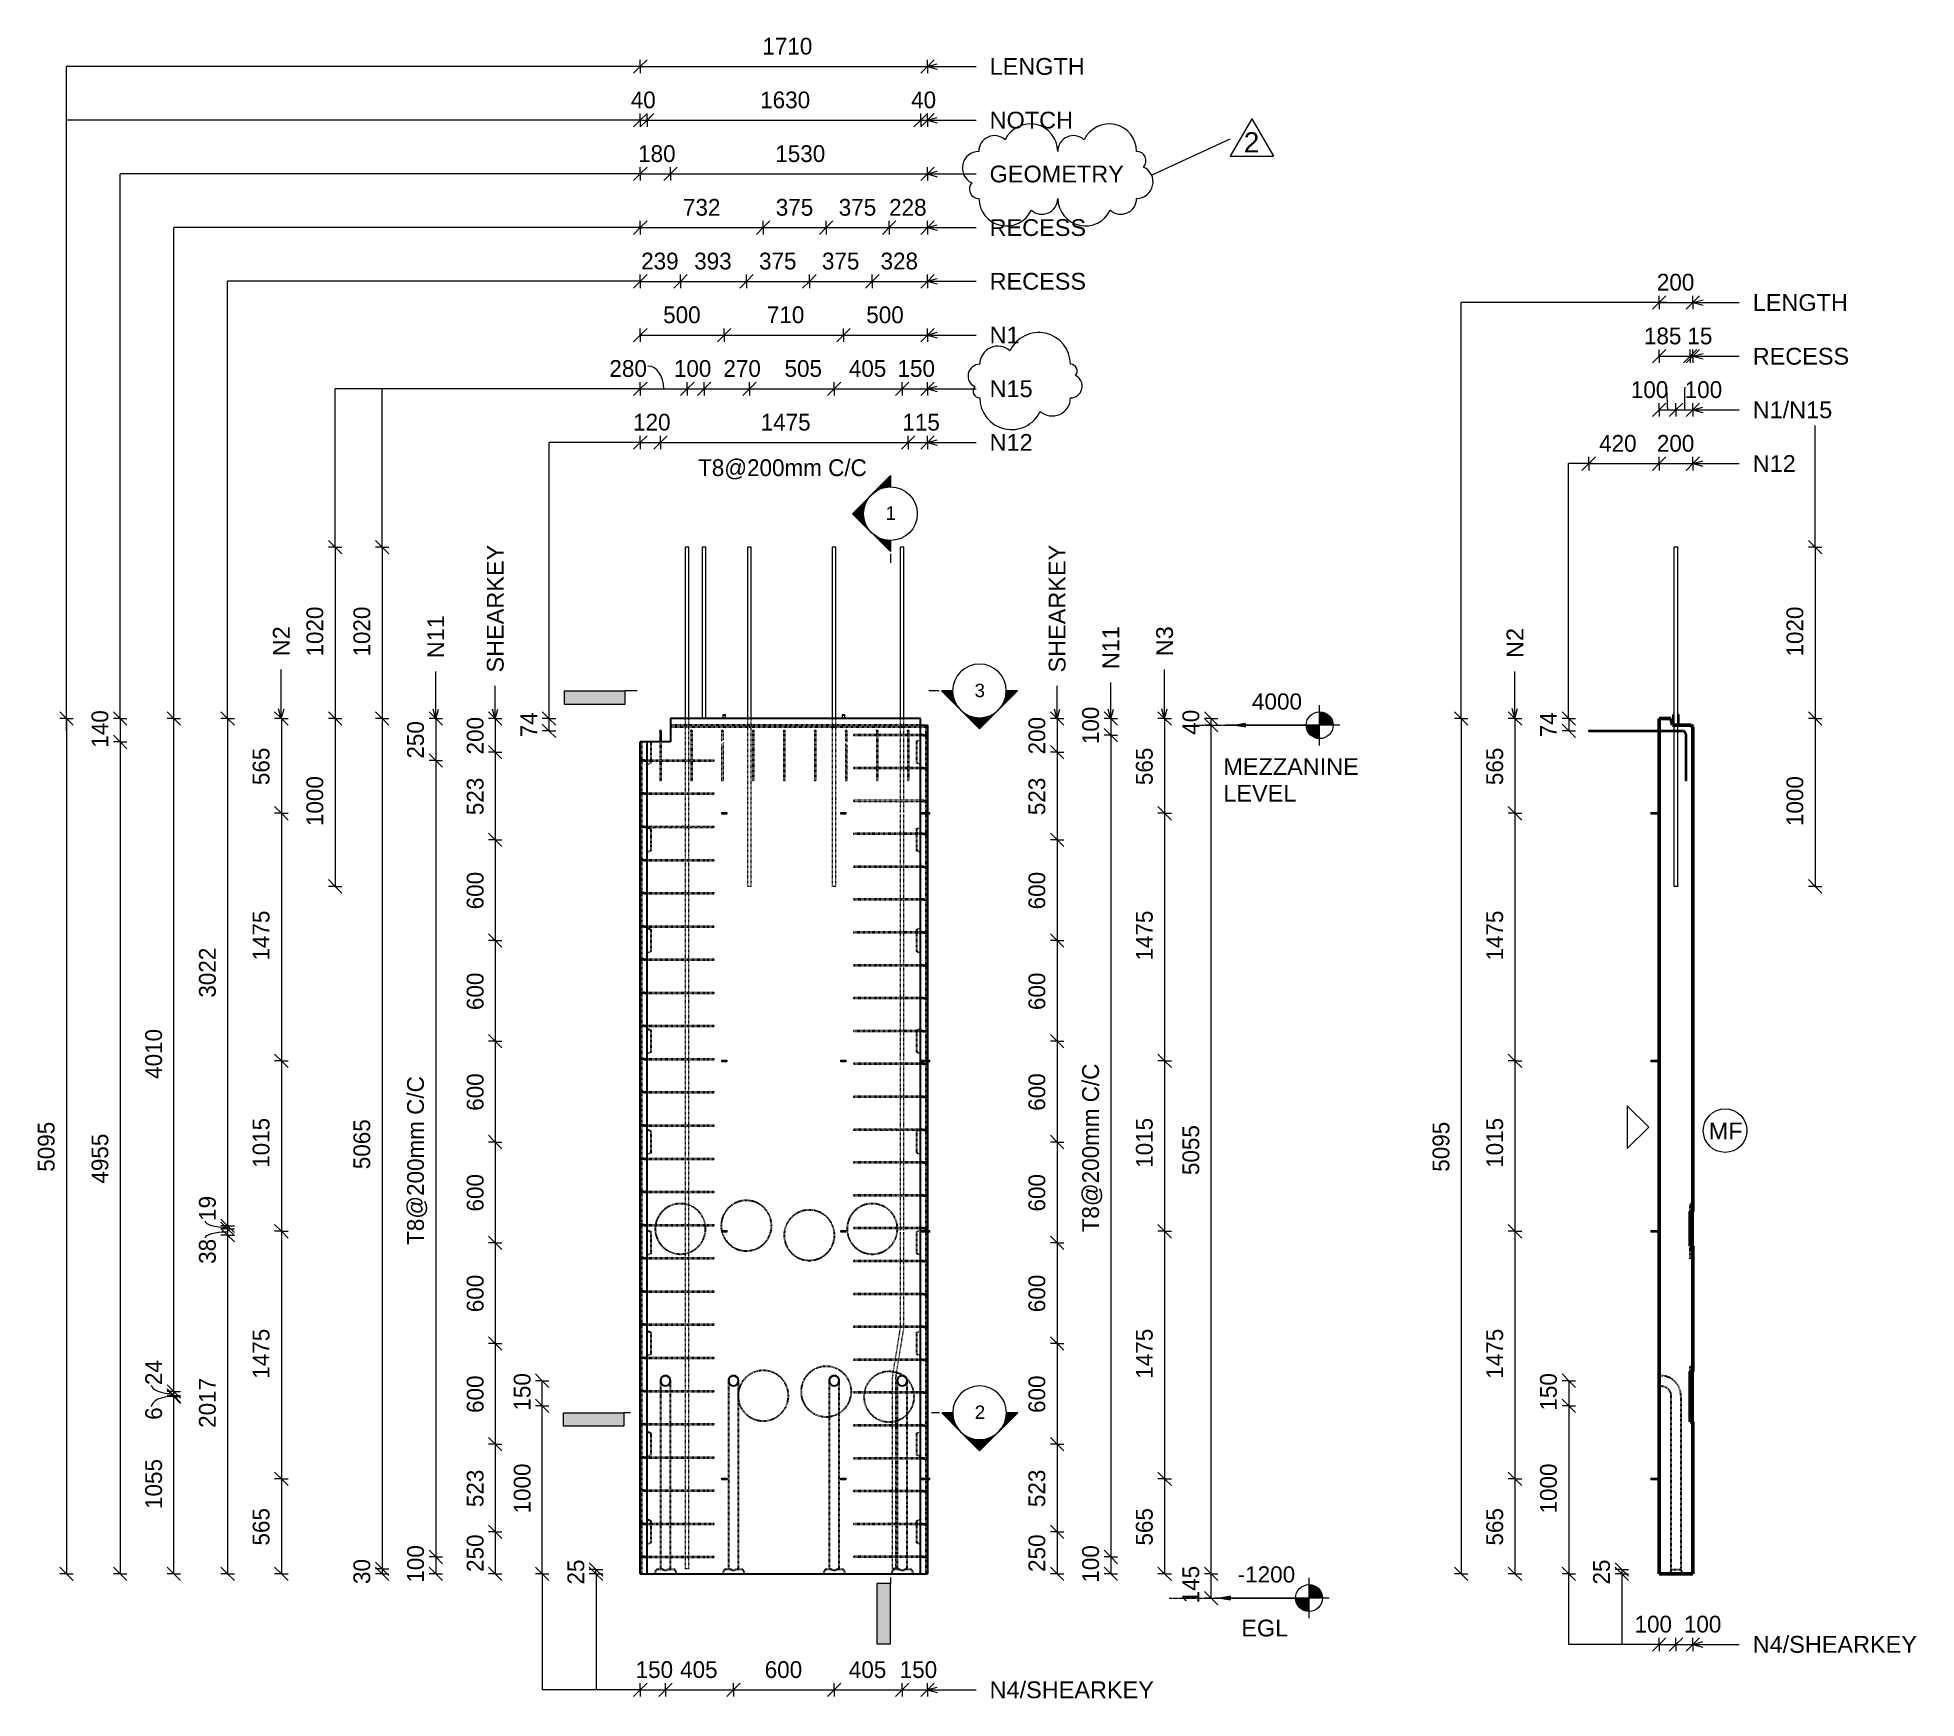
# Model space of a CAD drawing. Header units: millimetres. Extents: x -981 to 10210, y -2138 to 7756.
import ezdxf

# ---------------------------------------------------------------- set-up
doc = ezdxf.new("R2010")
doc.units = ezdxf.units.MM
doc.linetypes.add('Dash', pattern=[6.36, 3.18, -3.18])
doc.linetypes.add('Hidden', pattern=[7.14, 4.76, -2.38])
for name, color, linetype, lineweight in [('A-ANNO-DIMS', 211, 'Continuous', 9), ('A-ANNO-DIMS-40', 211, 'Continuous', 9), ('A-DETL-HDLN', 90, 'Hidden', 18), ('A-DETL-MBND', 5, 'Continuous', 18), ('A-DETL-THIN', 151, 'Continuous', 18), ('A-GENM', 13, 'Continuous', 18), ('A-WALL', 113, 'Continuous', 25), ('A-WALL-HDLN', 110, 'Dash', 25), ('G-ANNO-DIMS', 111, 'Continuous', 9), ('G-ANNO-REVC', 71, 'Continuous', 9), ('G-ANNO-REVC-IDEN', 71, 'Continuous', 9), ('G-ANNO-SYMB', 111, 'Continuous', 9), ('G-ANNO-TEXT', 231, 'Continuous', 9), ('S-RBAR', 171, 'Continuous', 18)]:
    doc.layers.add(name, color=color, linetype=linetype, lineweight=lineweight)
doc.styles.add('Arial', font='arial.ttf', dxfattribs={"height": 80})
doc.styles.add('Arial_1', font='arial.ttf', dxfattribs={"height": 100})
doc.styles.add('Arial_2', font='arial.ttf', dxfattribs={"height": 96})
doc.styles.add('Arial_3', font='arial.ttf', dxfattribs={"height": 120})
doc.styles.add('Nirmala UI Semilight', font='NirmalaS.ttf', dxfattribs={"height": 100})
doc.dimstyles.new('Arrow_Filled_-_2_5_NI_UI', dxfattribs={"dimscale": 304.8, "dimtxt": 104.736395, "dimasz": 0.262467, "dimexe": 0.131234, "dimexo": 0.0625, "dimgap": 0.131234, "dimtad": 1, "dimdec": 4, "dimzin": 0, "dimdsep": 46, "dimtxsty": 'Nirmala UI Semilight', "dimblk1": 'OBLIQUE', "dimblk2": 'OBLIQUE', "dimsah": 1, "dimcen": 0.09, "dimazin": 0, "dimtfac": 1, "dimtdec": 4, "dimtix": 1, "dimtmove": 0, "dimatfit": 3, "dimfxl": 0.131234, "dimfxlon": 1, "dimtvp": 1, "dimtolj": 1, "dimtzin": 0, "dimarcsym": 2})
doc.dimstyles.new('Arrow_Filled_-_2_5_NI_UI_1', dxfattribs={"dimscale": 304.8, "dimtxt": 104.736395, "dimasz": 0.262467, "dimexe": 0.131234, "dimexo": 0.0625, "dimgap": 0.131234, "dimtad": 1, "dimdec": 4, "dimzin": 0, "dimdsep": 46, "dimtxsty": 'Nirmala UI Semilight', "dimblk1": 'OBLIQUE', "dimblk2": 'OBLIQUE', "dimsah": 1, "dimcen": 0.09, "dimazin": 0, "dimtfac": 1, "dimtdec": 4, "dimtix": 1, "dimtmove": 1, "dimatfit": 3, "dimfxl": 0.131234, "dimfxlon": 1, "dimtvp": 1, "dimtolj": 1, "dimtzin": 0, "dimarcsym": 2})
doc.dimstyles.new('Arrow_Filled_-_2_5_NI_UI_2', dxfattribs={"dimscale": 304.8, "dimtxt": 104.736395, "dimasz": 0.262467, "dimexe": 0.131234, "dimexo": 0.0625, "dimgap": 0.131234, "dimtad": 1, "dimdec": 4, "dimzin": 0, "dimdsep": 46, "dimtxsty": 'Nirmala UI Semilight', "dimblk1": 'OBLIQUE', "dimblk2": 'OBLIQUE', "dimsah": 1, "dimcen": 0.09, "dimazin": 0, "dimtfac": 1, "dimtdec": 4, "dimtix": 1, "dimtmove": 2, "dimatfit": 3, "dimfxl": 0.131234, "dimfxlon": 1, "dimtvp": 1, "dimtolj": 1, "dimtzin": 0, "dimarcsym": 2})

msp = doc.modelspace()

# ---------------------------------------------------------------- texts
at = {"layer": 'G-ANNO-REVC-IDEN', "insert": (6203.32473, 7192.49051), "char_height": 120, "width": 115.443, "attachment_point": 1, "style": 'Arial_3'}
msp.add_mtext('2', dxfattribs=at)
at = {"layer": 'G-ANNO-SYMB', "char_height": 80, "width": 76.962, "attachment_point": 1, "style": 'Arial'}
for s, insert in [('1', (4069.34992, 4963.31141)), ('3', (4599.98805, 3907.16308)), ('2', (4600.90949, -392.83692))]:
    msp.add_mtext(s, dxfattribs=dict(at, insert=insert))
at = {"layer": 'G-ANNO-TEXT', "color": 7, "char_height": 100, "attachment_point": 1, "style": 'Arial_1'}
for s, insert, width in [('LENGTH', (4689.63233, 7634.41701), 686.2445), ('NOTCH', (4689.63233, 7314.41701), 602.869), ('GEOMETRY', (4689.63233, 6993.72927), 965.23175), ('RECESS', (4689.63233, 6674.41701), 692.658), ('RECESS', (4689.63233, 6354.41701), 692.658), ('LENGTH', (9235.03954, 6227.92217), 686.2445), ('N1', (4689.63233, 6034.41701), 214.85225), ('RECESS', (9235.03954, 5907.92217), 692.658), ('N15', (4689.63233, 5714.41701), 307.848), ('N1/N15', (9235.03954, 5588.55403), 570.8015), ('N12', (4689.63233, 5394.41701), 307.848), ('N12', (9235.03954, 5268.55403), 307.848), ('MEZZANINE', (6081.50899, 3463.42766), 971.64525), ('LEVEL', (6081.50899, 3304.67766), 522.70025), ('MF', (8972.96539, 1292.56179), 240.50625), ('EGL', (6188.64642, -1668.45538), 336.70875), ('N4/SHEARKEY', (9235.03954, -1765.54096), 1180.084), ('N4/SHEARKEY', (4689.63233, -2036.30119), 1180.084)]:
    msp.add_mtext(s, dxfattribs=dict(at, insert=insert, width=width))
at = {"layer": 'G-ANNO-TEXT', "color": 7, "char_height": 100, "attachment_point": 1, "rotation": 90, "style": 'Arial_1'}
for s, insert, width in [('SHEARKEY', (1695.08265, 3973.93301), 917.1305), ('SHEARKEY', (5041.53633, 3973.93301), 917.1305), ('N11', (1340.47855, 4059.05633), 307.848), ('N2', (420.65399, 4070.82523), 214.85225), ('N11', (5361.53633, 3994.21047), 307.848), ('N3', (5681.71177, 4070.82523), 214.85225), ('N2', (7768.70834, 4060.63535), 214.85225)]:
    msp.add_mtext(s, dxfattribs=dict(at, insert=insert, width=width))

# ---------------------------------------------------------------- blocks, each defined once
blk = doc.blocks.new('RR spread anchor face based - RR-SA-2_5-150-1726819-Elevation Front')
at = {"layer": 'A-GENM'}
for p, q in [((3094, 3140), (3096, 3140)), ((3094, 3130), (3094, 3140)), ((3096, 3140), (3121, 3140)), ((3096, 3140), (3096, 3130)), ((3121, 3140), (3124, 3140)), ((3121, 3140), (3121, 3130)), ((3124, 3140), (3124, 3130)), ((3096, 3130), (3094, 3130)), ((3121, 3130), (3096, 3130)), ((3124, 3130), (3121, 3130))]:
    blk.add_line(p, q, dxfattribs=at)
blk = doc.blocks.new('RR spread anchor face based - RR-SA-3_0-200-1726827-Elevation Front')
at = {"layer": 'A-GENM'}
for p, q in [((4279, 3140), (4329, 3140)), ((4329, 3140), (4334, 3140)), ((4329, 3130), (4329, 3140)), ((4334, 3130), (4334, 3140)), ((4329, 3130), (4279, 3130)), ((4334, 3130), (4329, 3130))]:
    blk.add_line(p, q, dxfattribs=at)
blk = doc.blocks.new('RR spread anchor face based - RR-SA-4_0-180-1726831-Elevation Front')
at = {"layer": 'A-GENM'}
for p, q in [((3103, 3718), (3103, 3723)), ((3103, 3723), (3115, 3723)), ((3103, 3700), (3103, 3718)), ((3115, 3718), (3103, 3718)), ((3115, 3723), (3115, 3718)), ((3115, 3718), (3115, 3700))]:
    blk.add_line(p, q, dxfattribs=at)
blk = doc.blocks.new('RR spread anchor face based - RR-SA-2_5-150-1726819-Elevation Right')
at = {"layer": 'A-GENM'}
for p, q in [((17885, 3140), (17890, 3140)), ((17885, 3140), (17885, 3130)), ((17890, 3140), (17935, 3140)), ((17890, 3140), (17890, 3130)), ((17890, 3130), (17885, 3130)), ((17935, 3130), (17890, 3130))]:
    blk.add_line(p, q, dxfattribs=at)
blk = doc.blocks.new('RR spread anchor face based - RR-SA-4_0-180-1726831-Elevation Right')
at = {"layer": 'A-GENM'}
for p, q in [((18018, 3723), (18015, 3718)), ((18015, 3718), (18015, 3660)), ((18025, 3723), (18018, 3723)), ((18053, 3723), (18045, 3723)), ((18055, 3718), (18053, 3723)), ((18055, 3660), (18055, 3718))]:
    blk.add_line(p, q, dxfattribs=at)
blk = doc.blocks.new('Detail View - M_Section Tail - Filled Horizontal-14034-Elevation Front')
at = {"layer": 'G-ANNO-SYMB'}
blk.add_hatch(color=256, dxfattribs=at).paths.add_polyline_path([(2511, -516), (2511, -436), (2151, -436), (2151, -516)])
for p, q in [((2151, -516), (2151, -436)), ((2151, -436), (2511, -436)), ((2511, -436), (2511, -516)), ((2511, -516), (2151, -516))]:
    blk.add_line(p, q, dxfattribs=at)
blk = doc.blocks.new('Detail View - M_Section Head - Filled SHOP DWG-1002450-Elevation Front')
at = {"layer": 'G-ANNO-SYMB'}
h = blk.add_hatch(color=256, dxfattribs=at)
edge = h.paths.add_edge_path()
edge.add_line((4404, -436), (4470, -436))
edge.add_arc((4630, -436), 160, 180, 225)
edge.add_line((4517, -549), (4404, -436))
h = blk.add_hatch(color=256, dxfattribs=at)
edge = h.paths.add_edge_path()
edge.add_line((4857, -436), (4743, -549))
edge.add_arc((4630, -436), 160, 315, 360)
edge.add_line((4790, -436), (4857, -436))
h = blk.add_hatch(color=256, dxfattribs=at)
edge = h.paths.add_edge_path()
edge.add_line((4630, -662), (4517, -549))
edge.add_arc((4630, -436), 160, 225, 270)
edge.add_line((4630, -596), (4630, -662))
h = blk.add_hatch(color=256, dxfattribs=at)
edge = h.paths.add_edge_path()
edge.add_line((4630, -662), (4630, -596))
edge.add_arc((4630, -436), 160, 270, 315)
edge.add_line((4743, -549), (4630, -662))
for p, q in [((4630, -662), (4404, -436)), ((4470, -436), (4404, -436)), ((4404, -436), (4517, -549)), ((4470, -436), (4404, -436)), ((4630, -662), (4857, -436)), ((4743, -549), (4857, -436)), ((4790, -436), (4857, -436)), ((4857, -436), (4790, -436)), ((4517, -549), (4630, -662)), ((4630, -662), (4743, -549)), ((4630, -596), (4630, -662)), ((4630, -662), (4630, -596))]:
    blk.add_line(p, q, dxfattribs=at)
for start, end in [(360, 180), (180, 360), (180, 225), (315, 0), (225, 270), (270, 315)]:
    blk.add_arc((4630, -436), 160, start, end, dxfattribs=at)
blk = doc.blocks.new('DIMBLOCK1-Elevation Front')
at = {"layer": 'A-ANNO-DIMS-40'}
for p, q in [((2609, 7584), (2649, 7624)), ((2609, 7584), (2609, 7624)), ((4319, 7584), (4359, 7624)), ((4319, 7584), (4319, 7624)), ((2609, 7584), (2569, 7544)), ((2609, 7584), (4319, 7584)), ((2609, 7584), (2609, 7544)), ((4319, 7584), (4279, 7544)), ((4319, 7584), (4319, 7544))]:
    blk.add_line(p, q, dxfattribs=at)
at = {"layer": 'A-ANNO-DIMS-40', "color": 0, "insert": (3336, 7755), "char_height": 100, "width": 306.21, "attachment_point": 1, "line_spacing_factor": 1.142579, "style": 'Nirmala UI Semilight'}
blk.add_mtext('1710', dxfattribs=at)
blk = doc.blocks.new('_Oblique')
at = {"color": 0, "linetype": 'ByBlock', "lineweight": -2}
blk.add_line((-0.5, -0.5), (0.5, 0.5), dxfattribs=at)
blk = doc.blocks.new('DIMBLOCK2-Elevation Front')
at = {"layer": 'A-ANNO-DIMS-40'}
for p, q in [((-809, 3700), (-849, 3740)), ((-809, 3700), (-849, 3700)), ((-809, 3700), (-809, -1395)), ((-809, 3700), (-769, 3660)), ((-809, 3700), (-769, 3700)), ((-809, -1395), (-849, -1355)), ((-809, -1395), (-849, -1395)), ((-809, -1395), (-769, -1435)), ((-809, -1395), (-769, -1395))]:
    blk.add_line(p, q, dxfattribs=at)
at = {"layer": 'A-ANNO-DIMS-40', "color": 0, "insert": (-980, 1000), "char_height": 100, "width": 365.63, "attachment_point": 1, "rotation": 90, "line_spacing_factor": 1.142579, "style": 'Nirmala UI Semilight'}
blk.add_mtext('5095', dxfattribs=at)
blk = doc.blocks.new('DIMBLOCK3-Elevation Front')
at = {"layer": 'A-ANNO-DIMS-40'}
for p, q in [((2609, 7264), (2649, 7304)), ((2609, 7264), (2609, 7304)), ((2649, 7264), (2689, 7304)), ((2649, 7264), (2649, 7304)), ((2609, 7264), (2569, 7224)), ((2609, 7264), (2649, 7264)), ((2649, 7264), (2609, 7224)), ((2609, 7264), (2609, 7224)), ((2649, 7264), (2649, 7224))]:
    blk.add_line(p, q, dxfattribs=at)
at = {"layer": 'A-ANNO-DIMS-40', "color": 0, "insert": (2552, 7435), "char_height": 100, "width": 185.1, "attachment_point": 1, "line_spacing_factor": 1.142579, "style": 'Nirmala UI Semilight'}
blk.add_mtext('40', dxfattribs=at)
blk = doc.blocks.new('DIMBLOCK4-Elevation Front')
at = {"layer": 'A-ANNO-DIMS-40'}
for p, q in [((2649, 7264), (2689, 7304)), ((2649, 7264), (2649, 7304)), ((4279, 7264), (4319, 7304)), ((4279, 7264), (4279, 7304)), ((2649, 7264), (2609, 7224)), ((2649, 7264), (4279, 7264)), ((2649, 7264), (2649, 7224)), ((4279, 7264), (4239, 7224)), ((4279, 7264), (4279, 7224))]:
    blk.add_line(p, q, dxfattribs=at)
at = {"layer": 'A-ANNO-DIMS-40', "color": 0, "insert": (3323, 7435), "char_height": 100, "width": 338.2, "attachment_point": 1, "line_spacing_factor": 1.142579, "style": 'Nirmala UI Semilight'}
blk.add_mtext('1630', dxfattribs=at)
blk = doc.blocks.new('DIMBLOCK5-Elevation Front')
at = {"layer": 'A-ANNO-DIMS-40'}
for p, q in [((4279, 7264), (4319, 7304)), ((4279, 7264), (4279, 7304)), ((4319, 7264), (4359, 7304)), ((4319, 7264), (4319, 7304)), ((4279, 7264), (4239, 7224)), ((4279, 7264), (4319, 7264)), ((4319, 7264), (4279, 7224)), ((4279, 7264), (4279, 7224)), ((4319, 7264), (4319, 7224))]:
    blk.add_line(p, q, dxfattribs=at)
at = {"layer": 'A-ANNO-DIMS-40', "color": 0, "insert": (4222, 7435), "char_height": 100, "width": 185.1, "attachment_point": 1, "line_spacing_factor": 1.142579, "style": 'Nirmala UI Semilight'}
blk.add_mtext('40', dxfattribs=at)
blk = doc.blocks.new('DIMBLOCK6-Elevation Front')
at = {"layer": 'A-ANNO-DIMS-40'}
for p, q in [((2609, 5664), (2569, 5624)), ((2609, 5664), (2649, 5704)), ((2609, 5664), (2609, 5704)), ((2609, 5664), (2889, 5664)), ((2609, 5664), (2609, 5624)), ((2889, 5664), (2849, 5624)), ((2889, 5664), (2929, 5704)), ((2889, 5664), (2889, 5704)), ((2889, 5664), (2889, 5624))]:
    blk.add_line(p, q, dxfattribs=at)
blk.add_ellipse((2654, 5664), major_axis=(0, 135), ratio=0.702808, start_param=4.712389, end_param=6.283185, dxfattribs=at)
at = {"layer": 'A-ANNO-DIMS-40', "color": 0, "insert": (2425, 5835), "char_height": 100, "width": 274.22, "attachment_point": 1, "line_spacing_factor": 1.142579, "style": 'Nirmala UI Semilight'}
blk.add_mtext('280', dxfattribs=at)
blk = doc.blocks.new('DIMBLOCK7-Elevation Front')
at = {"layer": 'A-ANNO-DIMS-40'}
for p, q in [((2889, 5664), (2849, 5624)), ((2889, 5664), (2929, 5704)), ((2889, 5664), (2889, 5704)), ((2889, 5664), (2989, 5664)), ((2889, 5664), (2889, 5624)), ((2989, 5664), (2949, 5624)), ((2989, 5664), (3029, 5704)), ((2989, 5664), (2989, 5704)), ((2989, 5664), (2989, 5624))]:
    blk.add_line(p, q, dxfattribs=at)
at = {"layer": 'A-ANNO-DIMS-40', "color": 0, "insert": (2809, 5835), "char_height": 100, "width": 246.8, "attachment_point": 1, "line_spacing_factor": 1.142579, "style": 'Nirmala UI Semilight'}
blk.add_mtext('100', dxfattribs=at)
blk = doc.blocks.new('DIMBLOCK8-Elevation Front')
at = {"layer": 'A-ANNO-DIMS-40'}
for p, q in [((2989, 5664), (2949, 5624)), ((2989, 5664), (3029, 5704)), ((2989, 5664), (2989, 5704)), ((2989, 5664), (3259, 5664)), ((2989, 5664), (2989, 5624)), ((3259, 5664), (3219, 5624)), ((3259, 5664), (3299, 5704)), ((3259, 5664), (3259, 5704)), ((3259, 5664), (3259, 5624))]:
    blk.add_line(p, q, dxfattribs=at)
at = {"layer": 'A-ANNO-DIMS-40', "color": 0, "insert": (3104, 5835), "char_height": 100, "width": 269.65, "attachment_point": 1, "line_spacing_factor": 1.142579, "style": 'Nirmala UI Semilight'}
blk.add_mtext('270', dxfattribs=at)
blk = doc.blocks.new('DIMBLOCK9-Elevation Front')
at = {"layer": 'A-ANNO-DIMS-40'}
for p, q in [((3259, 5664), (3219, 5624)), ((3259, 5664), (3299, 5704)), ((3259, 5664), (3259, 5704)), ((3259, 5664), (3764, 5664)), ((3259, 5664), (3259, 5624)), ((3764, 5664), (3724, 5624)), ((3764, 5664), (3804, 5704)), ((3764, 5664), (3764, 5704)), ((3764, 5664), (3764, 5624))]:
    blk.add_line(p, q, dxfattribs=at)
at = {"layer": 'A-ANNO-DIMS-40', "color": 0, "insert": (3468, 5835), "char_height": 100, "width": 274.22, "attachment_point": 1, "line_spacing_factor": 1.142579, "style": 'Nirmala UI Semilight'}
blk.add_mtext('505', dxfattribs=at)
blk = doc.blocks.new('DIMBLOCK10-Elevation Front')
at = {"layer": 'A-ANNO-DIMS-40'}
for p, q in [((3764, 5664), (3724, 5624)), ((3764, 5664), (3804, 5704)), ((3764, 5664), (3764, 5704)), ((3764, 5664), (4169, 5664)), ((3764, 5664), (3764, 5624)), ((4169, 5664), (4129, 5624)), ((4169, 5664), (4209, 5704)), ((4169, 5664), (4169, 5704)), ((4169, 5664), (4169, 5624))]:
    blk.add_line(p, q, dxfattribs=at)
at = {"layer": 'A-ANNO-DIMS-40', "color": 0, "insert": (3851, 5835), "char_height": 100, "width": 276.5, "attachment_point": 1, "line_spacing_factor": 1.142579, "style": 'Nirmala UI Semilight'}
blk.add_mtext('405', dxfattribs=at)
blk = doc.blocks.new('DIMBLOCK11-Elevation Front')
at = {"layer": 'A-ANNO-DIMS-40'}
for p, q in [((4169, 5664), (4129, 5624)), ((4169, 5664), (4209, 5704)), ((4169, 5664), (4169, 5704)), ((4169, 5664), (4319, 5664)), ((4169, 5664), (4169, 5624)), ((4319, 5664), (4279, 5624)), ((4319, 5664), (4359, 5704)), ((4319, 5664), (4319, 5704)), ((4319, 5664), (4319, 5624))]:
    blk.add_line(p, q, dxfattribs=at)
at = {"layer": 'A-ANNO-DIMS-40', "color": 0, "insert": (4141, 5835), "char_height": 100, "width": 246.8, "attachment_point": 1, "line_spacing_factor": 1.142579, "style": 'Nirmala UI Semilight'}
blk.add_mtext('150', dxfattribs=at)
blk = doc.blocks.new('DIMBLOCK12-Elevation Front')
at = {"layer": 'A-ANNO-DIMS-40'}
for p, q in [((471, 3700), (431, 3740)), ((471, 3700), (431, 3700)), ((471, 3700), (471, 3135)), ((471, 3700), (511, 3660)), ((471, 3700), (511, 3700)), ((471, 3135), (431, 3175)), ((471, 3135), (431, 3135)), ((471, 3135), (511, 3095)), ((471, 3135), (511, 3135))]:
    blk.add_line(p, q, dxfattribs=at)
at = {"layer": 'A-ANNO-DIMS-40', "color": 0, "insert": (300, 3303), "char_height": 100, "width": 274.22, "attachment_point": 1, "rotation": 90, "line_spacing_factor": 1.142579, "style": 'Nirmala UI Semilight'}
blk.add_mtext('565', dxfattribs=at)
blk = doc.blocks.new('DIMBLOCK13-Elevation Front')
at = {"layer": 'A-ANNO-DIMS-40'}
for p, q in [((471, 3135), (431, 3175)), ((471, 3135), (431, 3135)), ((471, 3135), (471, 1660)), ((471, 3135), (511, 3095)), ((471, 3135), (511, 3135)), ((471, 1660), (431, 1700)), ((471, 1660), (431, 1660)), ((471, 1660), (511, 1620)), ((471, 1660), (511, 1660))]:
    blk.add_line(p, q, dxfattribs=at)
at = {"layer": 'A-ANNO-DIMS-40', "color": 0, "insert": (300, 2258), "char_height": 100, "width": 335.92, "attachment_point": 1, "rotation": 90, "line_spacing_factor": 1.142579, "style": 'Nirmala UI Semilight'}
blk.add_mtext('1475', dxfattribs=at)
blk = doc.blocks.new('DIMBLOCK14-Elevation Front')
at = {"layer": 'A-ANNO-DIMS-40'}
for p, q in [((471, 1660), (431, 1700)), ((471, 1660), (431, 1660)), ((471, 1660), (471, 645)), ((471, 1660), (511, 1620)), ((471, 1660), (511, 1660)), ((471, 645), (431, 685)), ((471, 645), (431, 645)), ((471, 645), (511, 605)), ((471, 645), (511, 645))]:
    blk.add_line(p, q, dxfattribs=at)
at = {"layer": 'A-ANNO-DIMS-40', "color": 0, "insert": (300, 1023), "char_height": 100, "width": 310.78, "attachment_point": 1, "rotation": 90, "line_spacing_factor": 1.142579, "style": 'Nirmala UI Semilight'}
blk.add_mtext('1015', dxfattribs=at)
blk = doc.blocks.new('DIMBLOCK15-Elevation Front')
at = {"layer": 'A-ANNO-DIMS-40'}
for p, q in [((471, 645), (431, 685)), ((471, 645), (431, 645)), ((471, 645), (471, -830)), ((471, 645), (511, 605)), ((471, 645), (511, 645)), ((471, -830), (431, -790)), ((471, -830), (431, -830)), ((471, -830), (511, -870)), ((471, -830), (511, -830))]:
    blk.add_line(p, q, dxfattribs=at)
at = {"layer": 'A-ANNO-DIMS-40', "color": 0, "insert": (300, -233), "char_height": 100, "width": 335.92, "attachment_point": 1, "rotation": 90, "line_spacing_factor": 1.142579, "style": 'Nirmala UI Semilight'}
blk.add_mtext('1475', dxfattribs=at)
blk = doc.blocks.new('DIMBLOCK16-Elevation Front')
at = {"layer": 'A-ANNO-DIMS-40'}
for p, q in [((471, -830), (431, -790)), ((471, -830), (431, -830)), ((471, -830), (471, -1395)), ((471, -830), (511, -870)), ((471, -830), (511, -830)), ((471, -1395), (431, -1355)), ((471, -1395), (431, -1395)), ((471, -1395), (511, -1435)), ((471, -1395), (511, -1395))]:
    blk.add_line(p, q, dxfattribs=at)
at = {"layer": 'A-ANNO-DIMS-40', "color": 0, "insert": (300, -1227), "char_height": 100, "width": 274.22, "attachment_point": 1, "rotation": 90, "line_spacing_factor": 1.142579, "style": 'Nirmala UI Semilight'}
blk.add_mtext('565', dxfattribs=at)
blk = doc.blocks.new('DIMBLOCK17-Elevation Front')
at = {"layer": 'A-ANNO-DIMS-40'}
for p, q in [((2609, 5984), (2569, 5944)), ((2609, 5984), (2649, 6024)), ((2609, 5984), (2609, 6024)), ((2609, 5984), (3109, 5984)), ((2609, 5984), (2609, 5944)), ((3109, 5984), (3069, 5944)), ((3109, 5984), (3149, 6024)), ((3109, 5984), (3109, 6024)), ((3109, 5984), (3109, 5944))]:
    blk.add_line(p, q, dxfattribs=at)
at = {"layer": 'A-ANNO-DIMS-40', "color": 0, "insert": (2745, 6155), "char_height": 100, "width": 274.22, "attachment_point": 1, "line_spacing_factor": 1.142579, "style": 'Nirmala UI Semilight'}
blk.add_mtext('500', dxfattribs=at)
blk = doc.blocks.new('DIMBLOCK18-Elevation Front')
at = {"layer": 'A-ANNO-DIMS-40'}
for p, q in [((3109, 5984), (3069, 5944)), ((3109, 5984), (3149, 6024)), ((3109, 5984), (3109, 6024)), ((3109, 5984), (3819, 5984)), ((3109, 5984), (3109, 5944)), ((3819, 5984), (3779, 5944)), ((3819, 5984), (3859, 6024)), ((3819, 5984), (3819, 6024)), ((3819, 5984), (3819, 5944))]:
    blk.add_line(p, q, dxfattribs=at)
at = {"layer": 'A-ANNO-DIMS-40', "color": 0, "insert": (3363, 6155), "char_height": 100, "width": 242.23, "attachment_point": 1, "line_spacing_factor": 1.142579, "style": 'Nirmala UI Semilight'}
blk.add_mtext('710', dxfattribs=at)
blk = doc.blocks.new('DIMBLOCK19-Elevation Front')
at = {"layer": 'A-ANNO-DIMS-40'}
for p, q in [((3819, 5984), (3779, 5944)), ((3819, 5984), (3859, 6024)), ((3819, 5984), (3819, 6024)), ((3819, 5984), (4319, 5984)), ((3819, 5984), (3819, 5944)), ((4319, 5984), (4279, 5944)), ((4319, 5984), (4359, 6024)), ((4319, 5984), (4319, 6024)), ((4319, 5984), (4319, 5944))]:
    blk.add_line(p, q, dxfattribs=at)
at = {"layer": 'A-ANNO-DIMS-40', "color": 0, "insert": (3955, 6155), "char_height": 100, "width": 274.22, "attachment_point": 1, "line_spacing_factor": 1.142579, "style": 'Nirmala UI Semilight'}
blk.add_mtext('500', dxfattribs=at)
blk = doc.blocks.new('DIMBLOCK20-Elevation Front')
at = {"layer": 'A-ANNO-DIMS-40'}
for p, q in [((791, 4720), (751, 4760)), ((791, 4720), (751, 4720)), ((791, 4720), (791, 3700)), ((791, 4720), (831, 4680)), ((791, 4720), (831, 4720)), ((791, 3700), (751, 3740)), ((791, 3700), (751, 3700)), ((791, 3700), (831, 3660)), ((791, 3700), (831, 3700))]:
    blk.add_line(p, q, dxfattribs=at)
at = {"layer": 'A-ANNO-DIMS-40', "color": 0, "insert": (620, 4069), "char_height": 100, "width": 338.2, "attachment_point": 1, "rotation": 90, "line_spacing_factor": 1.142579, "style": 'Nirmala UI Semilight'}
blk.add_mtext('1020', dxfattribs=at)
blk = doc.blocks.new('DIMBLOCK21-Elevation Front')
at = {"layer": 'A-ANNO-DIMS-40'}
for p, q in [((791, 3700), (751, 3740)), ((791, 3700), (751, 3700)), ((791, 3700), (791, 2700)), ((791, 3700), (831, 3660)), ((791, 3700), (831, 3700)), ((791, 2700), (751, 2740)), ((791, 2700), (751, 2700)), ((791, 2700), (831, 2660)), ((791, 2700), (831, 2700))]:
    blk.add_line(p, q, dxfattribs=at)
at = {"layer": 'A-ANNO-DIMS-40', "color": 0, "insert": (620, 3059), "char_height": 100, "width": 338.2, "attachment_point": 1, "rotation": 90, "line_spacing_factor": 1.142579, "style": 'Nirmala UI Semilight'}
blk.add_mtext('1000', dxfattribs=at)
blk = doc.blocks.new('DIMBLOCK22-Elevation Front')
at = {"layer": 'A-ANNO-DIMS-40'}
for p, q in [((2025, -395), (1985, -355)), ((2025, -395), (1985, -395)), ((2025, -1395), (2025, -395)), ((2025, -395), (2065, -435)), ((2025, -395), (2065, -395)), ((2025, -1395), (1985, -1355)), ((2025, -1395), (1985, -1395)), ((2025, -1395), (2065, -1435)), ((2025, -1395), (2065, -1395))]:
    blk.add_line(p, q, dxfattribs=at)
at = {"layer": 'A-ANNO-DIMS-40', "color": 0, "insert": (1855, -1036), "char_height": 100, "width": 338.2, "attachment_point": 1, "rotation": 90, "line_spacing_factor": 1.142579, "style": 'Nirmala UI Semilight'}
blk.add_mtext('1000', dxfattribs=at)
blk = doc.blocks.new('DIMBLOCK23-Elevation Front')
at = {"layer": 'A-ANNO-DIMS-40'}
for p, q in [((2025, -245), (1985, -205)), ((2025, -245), (1985, -245)), ((2025, -395), (2025, -245)), ((2025, -245), (2065, -285)), ((2025, -245), (2065, -245)), ((2025, -395), (1985, -355)), ((2025, -395), (1985, -395)), ((2025, -395), (2065, -435)), ((2025, -395), (2065, -395))]:
    blk.add_line(p, q, dxfattribs=at)
at = {"layer": 'A-ANNO-DIMS-40', "color": 0, "insert": (1855, -423), "char_height": 100, "width": 246.8, "attachment_point": 1, "rotation": 90, "line_spacing_factor": 1.142579, "style": 'Nirmala UI Semilight'}
blk.add_mtext('150', dxfattribs=at)
blk = doc.blocks.new('DIMBLOCK24-Elevation Front')
at = {"layer": 'A-ANNO-DIMS-40'}
for p, q in [((2609, -2086), (2569, -2126)), ((2609, -2086), (2649, -2046)), ((2609, -2086), (2609, -2046)), ((2609, -2086), (2759, -2086)), ((2609, -2086), (2609, -2126)), ((2759, -2086), (2719, -2126)), ((2759, -2086), (2799, -2046)), ((2759, -2086), (2759, -2046)), ((2759, -2086), (2759, -2126))]:
    blk.add_line(p, q, dxfattribs=at)
at = {"layer": 'A-ANNO-DIMS-40', "color": 0, "insert": (2581, -1916), "char_height": 100, "width": 246.8, "attachment_point": 1, "line_spacing_factor": 1.142579, "style": 'Nirmala UI Semilight'}
blk.add_mtext('150', dxfattribs=at)
blk = doc.blocks.new('DIMBLOCK25-Elevation Front')
at = {"layer": 'A-ANNO-DIMS-40'}
for p, q in [((2759, -2086), (2719, -2126)), ((2759, -2086), (2799, -2046)), ((2759, -2086), (2759, -2046)), ((2759, -2086), (3164, -2086)), ((2759, -2086), (2759, -2126)), ((3164, -2086), (3124, -2126)), ((3164, -2086), (3204, -2046)), ((3164, -2086), (3164, -2046)), ((3164, -2086), (3164, -2126))]:
    blk.add_line(p, q, dxfattribs=at)
at = {"layer": 'A-ANNO-DIMS-40', "color": 0, "insert": (2846, -1916), "char_height": 100, "width": 276.5, "attachment_point": 1, "line_spacing_factor": 1.142579, "style": 'Nirmala UI Semilight'}
blk.add_mtext('405', dxfattribs=at)
blk = doc.blocks.new('DIMBLOCK26-Elevation Front')
at = {"layer": 'A-ANNO-DIMS-40'}
for p, q in [((3164, -2086), (3124, -2126)), ((3164, -2086), (3204, -2046)), ((3164, -2086), (3164, -2046)), ((3164, -2086), (3764, -2086)), ((3164, -2086), (3164, -2126)), ((3764, -2086), (3724, -2126)), ((3764, -2086), (3804, -2046)), ((3764, -2086), (3764, -2046)), ((3764, -2086), (3764, -2126))]:
    blk.add_line(p, q, dxfattribs=at)
at = {"layer": 'A-ANNO-DIMS-40', "color": 0, "insert": (3350, -1916), "char_height": 100, "width": 274.22, "attachment_point": 1, "line_spacing_factor": 1.142579, "style": 'Nirmala UI Semilight'}
blk.add_mtext('600', dxfattribs=at)
blk = doc.blocks.new('DIMBLOCK27-Elevation Front')
at = {"layer": 'A-ANNO-DIMS-40'}
for p, q in [((3764, -2086), (3724, -2126)), ((3764, -2086), (3804, -2046)), ((3764, -2086), (3764, -2046)), ((3764, -2086), (4169, -2086)), ((3764, -2086), (3764, -2126)), ((4169, -2086), (4129, -2126)), ((4169, -2086), (4209, -2046)), ((4169, -2086), (4169, -2046)), ((4169, -2086), (4169, -2126))]:
    blk.add_line(p, q, dxfattribs=at)
at = {"layer": 'A-ANNO-DIMS-40', "color": 0, "insert": (3851, -1916), "char_height": 100, "width": 276.5, "attachment_point": 1, "line_spacing_factor": 1.142579, "style": 'Nirmala UI Semilight'}
blk.add_mtext('405', dxfattribs=at)
blk = doc.blocks.new('DIMBLOCK28-Elevation Front')
at = {"layer": 'A-ANNO-DIMS-40'}
for p, q in [((4169, -2086), (4129, -2126)), ((4169, -2086), (4209, -2046)), ((4169, -2086), (4169, -2046)), ((4169, -2086), (4319, -2086)), ((4169, -2086), (4169, -2126)), ((4319, -2086), (4279, -2126)), ((4319, -2086), (4359, -2046)), ((4319, -2086), (4319, -2046)), ((4319, -2086), (4319, -2126))]:
    blk.add_line(p, q, dxfattribs=at)
at = {"layer": 'A-ANNO-DIMS-40', "color": 0, "insert": (4154, -1916), "char_height": 100, "width": 246.8, "attachment_point": 1, "line_spacing_factor": 1.142579, "style": 'Nirmala UI Semilight'}
blk.add_mtext('150', dxfattribs=at)
blk = doc.blocks.new('DIMBLOCK29-Elevation Front')
at = {"layer": 'A-ANNO-DIMS-40'}
for p, q in [((2345, -1370), (2305, -1330)), ((2345, -1395), (2305, -1355)), ((2345, -1370), (2305, -1370)), ((2345, -1395), (2305, -1395)), ((2345, -1395), (2345, -1370)), ((2345, -1370), (2385, -1410)), ((2345, -1370), (2385, -1370)), ((2345, -1395), (2385, -1435)), ((2345, -1395), (2385, -1395))]:
    blk.add_line(p, q, dxfattribs=at)
at = {"layer": 'A-ANNO-DIMS-40', "color": 0, "insert": (2175, -1459), "char_height": 100, "width": 182.81, "attachment_point": 1, "rotation": 90, "line_spacing_factor": 1.142579, "style": 'Nirmala UI Semilight'}
blk.add_mtext('25', dxfattribs=at)
blk = doc.blocks.new('DIMBLOCK30-Elevation Front')
at = {"layer": 'A-ANNO-DIMS-40'}
for p, q in [((5412, 3700), (5372, 3740)), ((5412, 3700), (5372, 3700)), ((5412, 3700), (5412, 3600)), ((5412, 3700), (5452, 3660)), ((5412, 3700), (5452, 3700)), ((5412, 3600), (5372, 3640)), ((5412, 3600), (5372, 3600)), ((5412, 3600), (5452, 3560)), ((5412, 3600), (5452, 3600))]:
    blk.add_line(p, q, dxfattribs=at)
at = {"layer": 'A-ANNO-DIMS-40', "color": 0, "insert": (5241, 3547), "char_height": 100, "width": 246.8, "attachment_point": 1, "rotation": 90, "line_spacing_factor": 1.142579, "style": 'Nirmala UI Semilight'}
blk.add_mtext('100', dxfattribs=at)
blk = doc.blocks.new('DIMBLOCK31-Elevation Front')
at = {"layer": 'A-ANNO-DIMS-40'}
for p, q in [((5412, 3600), (5372, 3640)), ((5412, 3600), (5372, 3600)), ((5412, 3600), (5412, -1295)), ((5412, 3600), (5452, 3560)), ((5412, 3600), (5452, 3600)), ((5412, -1295), (5372, -1255)), ((5412, -1295), (5372, -1295)), ((5412, -1295), (5452, -1335)), ((5412, -1295), (5452, -1295))]:
    blk.add_line(p, q, dxfattribs=at)
at = {"layer": 'A-ANNO-DIMS-40', "color": 0, "insert": (5241, 639), "char_height": 100, "width": 1231.7, "attachment_point": 1, "rotation": 90, "line_spacing_factor": 1.142579, "style": 'Nirmala UI Semilight'}
blk.add_mtext('T8@200mm C/C', dxfattribs=at)
blk = doc.blocks.new('DIMBLOCK32-Elevation Front')
at = {"layer": 'A-ANNO-DIMS-40'}
for p, q in [((5412, -1295), (5372, -1255)), ((5412, -1295), (5372, -1295)), ((5412, -1295), (5412, -1395)), ((5412, -1295), (5452, -1335)), ((5412, -1295), (5452, -1295)), ((5412, -1395), (5372, -1355)), ((5412, -1395), (5372, -1395)), ((5412, -1395), (5452, -1435)), ((5412, -1395), (5452, -1395))]:
    blk.add_line(p, q, dxfattribs=at)
at = {"layer": 'A-ANNO-DIMS-40', "color": 0, "insert": (5241, -1448), "char_height": 100, "width": 246.8, "attachment_point": 1, "rotation": 90, "line_spacing_factor": 1.142579, "style": 'Nirmala UI Semilight'}
blk.add_mtext('100', dxfattribs=at)
blk = doc.blocks.new('DIMBLOCK33-Elevation Front')
at = {"layer": 'A-ANNO-DIMS-40'}
for p, q in [((5092, 3700), (5052, 3740)), ((5092, 3700), (5052, 3700)), ((5092, 3700), (5092, 3500)), ((5092, 3700), (5132, 3660)), ((5092, 3700), (5132, 3700)), ((5092, 3500), (5052, 3540)), ((5092, 3500), (5052, 3500)), ((5092, 3500), (5132, 3460)), ((5092, 3500), (5132, 3500))]:
    blk.add_line(p, q, dxfattribs=at)
at = {"layer": 'A-ANNO-DIMS-40', "color": 0, "insert": (4921, 3486), "char_height": 100, "width": 274.22, "attachment_point": 1, "rotation": 90, "line_spacing_factor": 1.142579, "style": 'Nirmala UI Semilight'}
blk.add_mtext('200', dxfattribs=at)
blk = doc.blocks.new('DIMBLOCK34-Elevation Front')
at = {"layer": 'A-ANNO-DIMS-40'}
for p, q in [((5092, 3500), (5052, 3540)), ((5092, 3500), (5052, 3500)), ((5092, 3500), (5092, 2977)), ((5092, 3500), (5132, 3460)), ((5092, 3500), (5132, 3500)), ((5092, 2977), (5052, 3017)), ((5092, 2977), (5052, 2977)), ((5092, 2977), (5132, 2937)), ((5092, 2977), (5132, 2977))]:
    blk.add_line(p, q, dxfattribs=at)
at = {"layer": 'A-ANNO-DIMS-40', "color": 0, "insert": (4921, 3124), "char_height": 100, "width": 274.22, "attachment_point": 1, "rotation": 90, "line_spacing_factor": 1.142579, "style": 'Nirmala UI Semilight'}
blk.add_mtext('523', dxfattribs=at)
blk = doc.blocks.new('DIMBLOCK35-Elevation Front')
at = {"layer": 'A-ANNO-DIMS-40'}
for p, q in [((5092, 2977), (5052, 3017)), ((5092, 2977), (5052, 2977)), ((5092, 2977), (5092, 2377)), ((5092, 2977), (5132, 2937)), ((5092, 2977), (5132, 2977)), ((5092, 2377), (5052, 2417)), ((5092, 2377), (5052, 2377)), ((5092, 2377), (5132, 2337)), ((5092, 2377), (5132, 2377))]:
    blk.add_line(p, q, dxfattribs=at)
at = {"layer": 'A-ANNO-DIMS-40', "color": 0, "insert": (4921, 2563), "char_height": 100, "width": 274.22, "attachment_point": 1, "rotation": 90, "line_spacing_factor": 1.142579, "style": 'Nirmala UI Semilight'}
blk.add_mtext('600', dxfattribs=at)
blk = doc.blocks.new('DIMBLOCK36-Elevation Front')
at = {"layer": 'A-ANNO-DIMS-40'}
for p, q in [((5092, 2377), (5052, 2417)), ((5092, 2377), (5052, 2377)), ((5092, 2377), (5092, 1777)), ((5092, 2377), (5132, 2337)), ((5092, 2377), (5132, 2377)), ((5092, 1777), (5052, 1817)), ((5092, 1777), (5052, 1777)), ((5092, 1777), (5132, 1737)), ((5092, 1777), (5132, 1777))]:
    blk.add_line(p, q, dxfattribs=at)
at = {"layer": 'A-ANNO-DIMS-40', "color": 0, "insert": (4921, 1963), "char_height": 100, "width": 274.22, "attachment_point": 1, "rotation": 90, "line_spacing_factor": 1.142579, "style": 'Nirmala UI Semilight'}
blk.add_mtext('600', dxfattribs=at)
blk = doc.blocks.new('DIMBLOCK37-Elevation Front')
at = {"layer": 'A-ANNO-DIMS-40'}
for p, q in [((5092, 1777), (5052, 1817)), ((5092, 1777), (5052, 1777)), ((5092, 1777), (5092, 1177)), ((5092, 1777), (5132, 1737)), ((5092, 1777), (5132, 1777)), ((5092, 1177), (5052, 1217)), ((5092, 1177), (5052, 1177)), ((5092, 1177), (5132, 1137)), ((5092, 1177), (5132, 1177))]:
    blk.add_line(p, q, dxfattribs=at)
at = {"layer": 'A-ANNO-DIMS-40', "color": 0, "insert": (4921, 1363), "char_height": 100, "width": 274.22, "attachment_point": 1, "rotation": 90, "line_spacing_factor": 1.142579, "style": 'Nirmala UI Semilight'}
blk.add_mtext('600', dxfattribs=at)
blk = doc.blocks.new('DIMBLOCK38-Elevation Front')
at = {"layer": 'A-ANNO-DIMS-40'}
for p, q in [((5092, 1177), (5052, 1217)), ((5092, 1177), (5052, 1177)), ((5092, 1177), (5092, 577)), ((5092, 1177), (5132, 1137)), ((5092, 1177), (5132, 1177)), ((5092, 577), (5052, 617)), ((5092, 577), (5052, 577)), ((5092, 577), (5132, 537)), ((5092, 577), (5132, 577))]:
    blk.add_line(p, q, dxfattribs=at)
at = {"layer": 'A-ANNO-DIMS-40', "color": 0, "insert": (4921, 763), "char_height": 100, "width": 274.22, "attachment_point": 1, "rotation": 90, "line_spacing_factor": 1.142579, "style": 'Nirmala UI Semilight'}
blk.add_mtext('600', dxfattribs=at)
blk = doc.blocks.new('DIMBLOCK39-Elevation Front')
at = {"layer": 'A-ANNO-DIMS-40'}
for p, q in [((5092, 577), (5052, 617)), ((5092, 577), (5052, 577)), ((5092, 577), (5092, -23)), ((5092, 577), (5132, 537)), ((5092, 577), (5132, 577)), ((5092, -23), (5052, 17)), ((5092, -23), (5052, -23)), ((5092, -23), (5132, -63)), ((5092, -23), (5132, -23))]:
    blk.add_line(p, q, dxfattribs=at)
at = {"layer": 'A-ANNO-DIMS-40', "color": 0, "insert": (4921, 163), "char_height": 100, "width": 274.22, "attachment_point": 1, "rotation": 90, "line_spacing_factor": 1.142579, "style": 'Nirmala UI Semilight'}
blk.add_mtext('600', dxfattribs=at)
blk = doc.blocks.new('DIMBLOCK40-Elevation Front')
at = {"layer": 'A-ANNO-DIMS-40'}
for p, q in [((5092, -23), (5052, 17)), ((5092, -23), (5052, -23)), ((5092, -23), (5092, -623)), ((5092, -23), (5132, -63)), ((5092, -23), (5132, -23)), ((5092, -623), (5052, -583)), ((5092, -623), (5052, -623)), ((5092, -623), (5132, -663)), ((5092, -623), (5132, -623))]:
    blk.add_line(p, q, dxfattribs=at)
at = {"layer": 'A-ANNO-DIMS-40', "color": 0, "insert": (4921, -437), "char_height": 100, "width": 274.22, "attachment_point": 1, "rotation": 90, "line_spacing_factor": 1.142579, "style": 'Nirmala UI Semilight'}
blk.add_mtext('600', dxfattribs=at)
blk = doc.blocks.new('DIMBLOCK41-Elevation Front')
at = {"layer": 'A-ANNO-DIMS-40'}
for p, q in [((5092, -623), (5052, -583)), ((5092, -623), (5052, -623)), ((5092, -623), (5092, -1145)), ((5092, -623), (5132, -663)), ((5092, -623), (5132, -623)), ((5092, -1145), (5052, -1105)), ((5092, -1145), (5052, -1145)), ((5092, -1145), (5132, -1185)), ((5092, -1145), (5132, -1145))]:
    blk.add_line(p, q, dxfattribs=at)
at = {"layer": 'A-ANNO-DIMS-40', "color": 0, "insert": (4921, -998), "char_height": 100, "width": 274.22, "attachment_point": 1, "rotation": 90, "line_spacing_factor": 1.142579, "style": 'Nirmala UI Semilight'}
blk.add_mtext('523', dxfattribs=at)
blk = doc.blocks.new('DIMBLOCK42-Elevation Front')
at = {"layer": 'A-ANNO-DIMS-40'}
for p, q in [((5092, -1145), (5052, -1105)), ((5092, -1145), (5052, -1145)), ((5092, -1145), (5092, -1395)), ((5092, -1145), (5132, -1185)), ((5092, -1145), (5132, -1145)), ((5092, -1395), (5052, -1355)), ((5092, -1395), (5052, -1395)), ((5092, -1395), (5132, -1435)), ((5092, -1395), (5132, -1395))]:
    blk.add_line(p, q, dxfattribs=at)
at = {"layer": 'A-ANNO-DIMS-40', "color": 0, "insert": (4921, -1384), "char_height": 100, "width": 274.22, "attachment_point": 1, "rotation": 90, "line_spacing_factor": 1.142579, "style": 'Nirmala UI Semilight'}
blk.add_mtext('250', dxfattribs=at)
blk = doc.blocks.new('DIMBLOCK43-Elevation Front')
at = {"layer": 'A-ANNO-DIMS-40'}
for p, q in [((1391, 3700), (1351, 3740)), ((1391, 3700), (1351, 3700)), ((1391, 3700), (1391, 3450)), ((1391, 3700), (1431, 3660)), ((1391, 3700), (1431, 3700)), ((1391, 3450), (1351, 3490)), ((1391, 3450), (1351, 3450)), ((1391, 3450), (1431, 3410)), ((1391, 3450), (1431, 3450))]:
    blk.add_line(p, q, dxfattribs=at)
at = {"layer": 'A-ANNO-DIMS-40', "color": 0, "insert": (1220, 3461), "char_height": 100, "width": 274.22, "attachment_point": 1, "rotation": 90, "line_spacing_factor": 1.142579, "style": 'Nirmala UI Semilight'}
blk.add_mtext('250', dxfattribs=at)
blk = doc.blocks.new('DIMBLOCK44-Elevation Front')
at = {"layer": 'A-ANNO-DIMS-40'}
for p, q in [((1391, 3450), (1351, 3490)), ((1391, 3450), (1351, 3450)), ((1391, 3450), (1391, -1295)), ((1391, 3450), (1431, 3410)), ((1391, 3450), (1431, 3450)), ((1391, -1295), (1351, -1255)), ((1391, -1295), (1351, -1295)), ((1391, -1295), (1431, -1335)), ((1391, -1295), (1431, -1295))]:
    blk.add_line(p, q, dxfattribs=at)
at = {"layer": 'A-ANNO-DIMS-40', "color": 0, "insert": (1220, 564), "char_height": 100, "width": 1231.7, "attachment_point": 1, "rotation": 90, "line_spacing_factor": 1.142579, "style": 'Nirmala UI Semilight'}
blk.add_mtext('T8@200mm C/C', dxfattribs=at)
blk = doc.blocks.new('DIMBLOCK45-Elevation Front')
at = {"layer": 'A-ANNO-DIMS-40'}
for p, q in [((1391, -1295), (1351, -1255)), ((1391, -1295), (1351, -1295)), ((1391, -1295), (1391, -1395)), ((1391, -1295), (1431, -1335)), ((1391, -1295), (1431, -1295)), ((1391, -1395), (1351, -1355)), ((1391, -1395), (1351, -1395)), ((1391, -1395), (1431, -1435)), ((1391, -1395), (1431, -1395))]:
    blk.add_line(p, q, dxfattribs=at)
at = {"layer": 'A-ANNO-DIMS-40', "color": 0, "insert": (1220, -1448), "char_height": 100, "width": 246.8, "attachment_point": 1, "rotation": 90, "line_spacing_factor": 1.142579, "style": 'Nirmala UI Semilight'}
blk.add_mtext('100', dxfattribs=at)
blk = doc.blocks.new('DIMBLOCK46-Elevation Front')
at = {"layer": 'A-ANNO-DIMS-40'}
for p, q in [((1745, 3700), (1705, 3740)), ((1745, 3700), (1705, 3700)), ((1745, 3700), (1745, 3500)), ((1745, 3700), (1785, 3660)), ((1745, 3700), (1785, 3700)), ((1745, 3500), (1705, 3540)), ((1745, 3500), (1705, 3500)), ((1745, 3500), (1785, 3460)), ((1745, 3500), (1785, 3500))]:
    blk.add_line(p, q, dxfattribs=at)
at = {"layer": 'A-ANNO-DIMS-40', "color": 0, "insert": (1575, 3486), "char_height": 100, "width": 274.22, "attachment_point": 1, "rotation": 90, "line_spacing_factor": 1.142579, "style": 'Nirmala UI Semilight'}
blk.add_mtext('200', dxfattribs=at)
blk = doc.blocks.new('DIMBLOCK47-Elevation Front')
at = {"layer": 'A-ANNO-DIMS-40'}
for p, q in [((1745, 3500), (1705, 3540)), ((1745, 3500), (1705, 3500)), ((1745, 3500), (1745, 2977)), ((1745, 3500), (1785, 3460)), ((1745, 3500), (1785, 3500)), ((1745, 2977), (1705, 3017)), ((1745, 2977), (1705, 2977)), ((1745, 2977), (1785, 2937)), ((1745, 2977), (1785, 2977))]:
    blk.add_line(p, q, dxfattribs=at)
at = {"layer": 'A-ANNO-DIMS-40', "color": 0, "insert": (1575, 3124), "char_height": 100, "width": 274.22, "attachment_point": 1, "rotation": 90, "line_spacing_factor": 1.142579, "style": 'Nirmala UI Semilight'}
blk.add_mtext('523', dxfattribs=at)
blk = doc.blocks.new('DIMBLOCK48-Elevation Front')
at = {"layer": 'A-ANNO-DIMS-40'}
for p, q in [((1745, 2977), (1705, 3017)), ((1745, 2977), (1705, 2977)), ((1745, 2977), (1745, 2377)), ((1745, 2977), (1785, 2937)), ((1745, 2977), (1785, 2977)), ((1745, 2377), (1705, 2417)), ((1745, 2377), (1705, 2377)), ((1745, 2377), (1785, 2337)), ((1745, 2377), (1785, 2377))]:
    blk.add_line(p, q, dxfattribs=at)
at = {"layer": 'A-ANNO-DIMS-40', "color": 0, "insert": (1575, 2563), "char_height": 100, "width": 274.22, "attachment_point": 1, "rotation": 90, "line_spacing_factor": 1.142579, "style": 'Nirmala UI Semilight'}
blk.add_mtext('600', dxfattribs=at)
blk = doc.blocks.new('DIMBLOCK49-Elevation Front')
at = {"layer": 'A-ANNO-DIMS-40'}
for p, q in [((1745, 2377), (1705, 2417)), ((1745, 2377), (1705, 2377)), ((1745, 2377), (1745, 1777)), ((1745, 2377), (1785, 2337)), ((1745, 2377), (1785, 2377)), ((1745, 1777), (1705, 1817)), ((1745, 1777), (1705, 1777)), ((1745, 1777), (1785, 1737)), ((1745, 1777), (1785, 1777))]:
    blk.add_line(p, q, dxfattribs=at)
at = {"layer": 'A-ANNO-DIMS-40', "color": 0, "insert": (1575, 1963), "char_height": 100, "width": 274.22, "attachment_point": 1, "rotation": 90, "line_spacing_factor": 1.142579, "style": 'Nirmala UI Semilight'}
blk.add_mtext('600', dxfattribs=at)
blk = doc.blocks.new('DIMBLOCK50-Elevation Front')
at = {"layer": 'A-ANNO-DIMS-40'}
for p, q in [((1745, 1777), (1705, 1817)), ((1745, 1777), (1705, 1777)), ((1745, 1777), (1745, 1177)), ((1745, 1777), (1785, 1737)), ((1745, 1777), (1785, 1777)), ((1745, 1177), (1705, 1217)), ((1745, 1177), (1705, 1177)), ((1745, 1177), (1785, 1137)), ((1745, 1177), (1785, 1177))]:
    blk.add_line(p, q, dxfattribs=at)
at = {"layer": 'A-ANNO-DIMS-40', "color": 0, "insert": (1575, 1363), "char_height": 100, "width": 274.22, "attachment_point": 1, "rotation": 90, "line_spacing_factor": 1.142579, "style": 'Nirmala UI Semilight'}
blk.add_mtext('600', dxfattribs=at)
blk = doc.blocks.new('DIMBLOCK51-Elevation Front')
at = {"layer": 'A-ANNO-DIMS-40'}
for p, q in [((1745, 1177), (1705, 1217)), ((1745, 1177), (1705, 1177)), ((1745, 1177), (1745, 577)), ((1745, 1177), (1785, 1137)), ((1745, 1177), (1785, 1177)), ((1745, 577), (1705, 617)), ((1745, 577), (1705, 577)), ((1745, 577), (1785, 537)), ((1745, 577), (1785, 577))]:
    blk.add_line(p, q, dxfattribs=at)
at = {"layer": 'A-ANNO-DIMS-40', "color": 0, "insert": (1575, 763), "char_height": 100, "width": 274.22, "attachment_point": 1, "rotation": 90, "line_spacing_factor": 1.142579, "style": 'Nirmala UI Semilight'}
blk.add_mtext('600', dxfattribs=at)
blk = doc.blocks.new('DIMBLOCK52-Elevation Front')
at = {"layer": 'A-ANNO-DIMS-40'}
for p, q in [((1745, 577), (1705, 617)), ((1745, 577), (1705, 577)), ((1745, 577), (1745, -23)), ((1745, 577), (1785, 537)), ((1745, 577), (1785, 577)), ((1745, -23), (1705, 17)), ((1745, -23), (1705, -23)), ((1745, -23), (1785, -63)), ((1745, -23), (1785, -23))]:
    blk.add_line(p, q, dxfattribs=at)
at = {"layer": 'A-ANNO-DIMS-40', "color": 0, "insert": (1575, 163), "char_height": 100, "width": 274.22, "attachment_point": 1, "rotation": 90, "line_spacing_factor": 1.142579, "style": 'Nirmala UI Semilight'}
blk.add_mtext('600', dxfattribs=at)
blk = doc.blocks.new('DIMBLOCK53-Elevation Front')
at = {"layer": 'A-ANNO-DIMS-40'}
for p, q in [((1745, -23), (1705, 17)), ((1745, -23), (1705, -23)), ((1745, -23), (1745, -623)), ((1745, -23), (1785, -63)), ((1745, -23), (1785, -23)), ((1745, -623), (1705, -583)), ((1745, -623), (1705, -623)), ((1745, -623), (1785, -663)), ((1745, -623), (1785, -623))]:
    blk.add_line(p, q, dxfattribs=at)
at = {"layer": 'A-ANNO-DIMS-40', "color": 0, "insert": (1575, -437), "char_height": 100, "width": 274.22, "attachment_point": 1, "rotation": 90, "line_spacing_factor": 1.142579, "style": 'Nirmala UI Semilight'}
blk.add_mtext('600', dxfattribs=at)
blk = doc.blocks.new('DIMBLOCK54-Elevation Front')
at = {"layer": 'A-ANNO-DIMS-40'}
for p, q in [((1745, -623), (1705, -583)), ((1745, -623), (1705, -623)), ((1745, -623), (1745, -1145)), ((1745, -623), (1785, -663)), ((1745, -623), (1785, -623)), ((1745, -1145), (1705, -1105)), ((1745, -1145), (1705, -1145)), ((1745, -1145), (1785, -1185)), ((1745, -1145), (1785, -1145))]:
    blk.add_line(p, q, dxfattribs=at)
at = {"layer": 'A-ANNO-DIMS-40', "color": 0, "insert": (1575, -998), "char_height": 100, "width": 274.22, "attachment_point": 1, "rotation": 90, "line_spacing_factor": 1.142579, "style": 'Nirmala UI Semilight'}
blk.add_mtext('523', dxfattribs=at)
blk = doc.blocks.new('DIMBLOCK55-Elevation Front')
at = {"layer": 'A-ANNO-DIMS-40'}
for p, q in [((1745, -1145), (1705, -1105)), ((1745, -1145), (1705, -1145)), ((1745, -1145), (1745, -1395)), ((1745, -1145), (1785, -1185)), ((1745, -1145), (1785, -1145)), ((1745, -1395), (1705, -1355)), ((1745, -1395), (1705, -1395)), ((1745, -1395), (1785, -1435)), ((1745, -1395), (1785, -1395))]:
    blk.add_line(p, q, dxfattribs=at)
at = {"layer": 'A-ANNO-DIMS-40', "color": 0, "insert": (1575, -1384), "char_height": 100, "width": 274.22, "attachment_point": 1, "rotation": 90, "line_spacing_factor": 1.142579, "style": 'Nirmala UI Semilight'}
blk.add_mtext('250', dxfattribs=at)
blk = doc.blocks.new('Spot Elevations - M_Spot Elevation - Target Filled-10609-Elevation Front')
at = {"layer": 'G-ANNO-DIMS'}
h = blk.add_hatch(color=256, dxfattribs=at)
edge = h.paths.add_edge_path()
edge.add_line((6592, -1540), (6512, -1540))
edge.add_arc((6592, -1540), 80, 180, 270)
edge.add_line((6592, -1620), (6592, -1540))
h = blk.add_hatch(color=256, dxfattribs=at)
edge = h.paths.add_edge_path()
edge.add_line((6592, -1540), (6672, -1540))
edge.add_arc((6592, -1540), 80, 0, 90)
edge.add_line((6592, -1460), (6592, -1540))
for p, q in [((6592, -1660), (6592, -1420)), ((6712, -1540), (6032, -1540))]:
    blk.add_line(p, q, dxfattribs=at)
blk.add_circle((6592, -1540), 80, dxfattribs=at)
blk = doc.blocks.new('DIMBLOCK56-Elevation Front')
at = {"layer": 'A-ANNO-DIMS-40'}
for p, q in [((6009, -1395), (5969, -1355)), ((6009, -1395), (5969, -1395)), ((6009, -1540), (6009, -1395)), ((6009, -1395), (6049, -1435)), ((6009, -1395), (6049, -1395)), ((6009, -1540), (5969, -1500)), ((6009, -1540), (5969, -1540)), ((6009, -1540), (6049, -1580)), ((6009, -1540), (6049, -1540))]:
    blk.add_line(p, q, dxfattribs=at)
at = {"layer": 'A-ANNO-DIMS-40', "color": 0, "insert": (5838, -1571), "char_height": 100, "width": 249.08, "attachment_point": 1, "rotation": 90, "line_spacing_factor": 1.142579, "style": 'Nirmala UI Semilight'}
blk.add_mtext('145', dxfattribs=at)
blk = doc.blocks.new('DIMBLOCK57-Elevation Front')
at = {"layer": 'A-ANNO-DIMS-40'}
for p, q in [((6009, 3660), (5969, 3700)), ((6009, 3660), (5969, 3660)), ((6009, -1395), (6009, 3660)), ((6009, 3660), (6049, 3620)), ((6009, 3660), (6049, 3660)), ((6009, -1395), (5969, -1355)), ((6009, -1395), (5969, -1395)), ((6009, -1395), (6049, -1435)), ((6009, -1395), (6049, -1395))]:
    blk.add_line(p, q, dxfattribs=at)
at = {"layer": 'A-ANNO-DIMS-40', "color": 0, "insert": (5838, 980), "char_height": 100, "width": 365.63, "attachment_point": 1, "rotation": 90, "line_spacing_factor": 1.142579, "style": 'Nirmala UI Semilight'}
blk.add_mtext('5055', dxfattribs=at)
blk = doc.blocks.new('DIMBLOCK58-Elevation Front')
at = {"layer": 'A-ANNO-DIMS-40'}
for p, q in [((6009, 3700), (5969, 3740)), ((6009, 3700), (5969, 3700)), ((6009, 3660), (5969, 3700)), ((6009, 3660), (6009, 3700)), ((6009, 3700), (6049, 3660)), ((6009, 3700), (6049, 3700)), ((6009, 3660), (5969, 3660)), ((6009, 3660), (6049, 3620)), ((6009, 3660), (6049, 3660))]:
    blk.add_line(p, q, dxfattribs=at)
at = {"layer": 'A-ANNO-DIMS-40', "color": 0, "insert": (5838, 3603), "char_height": 100, "width": 185.1, "attachment_point": 1, "rotation": 90, "line_spacing_factor": 1.142579, "style": 'Nirmala UI Semilight'}
blk.add_mtext('40', dxfattribs=at)
blk = doc.blocks.new('DIMBLOCK59-Elevation Front')
at = {"layer": 'A-ANNO-DIMS-40'}
for p, q in [((5732, 3700), (5692, 3740)), ((5732, 3700), (5692, 3700)), ((5732, 3700), (5732, 3135)), ((5732, 3700), (5772, 3660)), ((5732, 3700), (5772, 3700)), ((5732, 3135), (5692, 3175)), ((5732, 3135), (5692, 3135)), ((5732, 3135), (5772, 3095)), ((5732, 3135), (5772, 3135))]:
    blk.add_line(p, q, dxfattribs=at)
at = {"layer": 'A-ANNO-DIMS-40', "color": 0, "insert": (5561, 3303), "char_height": 100, "width": 274.22, "attachment_point": 1, "rotation": 90, "line_spacing_factor": 1.142579, "style": 'Nirmala UI Semilight'}
blk.add_mtext('565', dxfattribs=at)
blk = doc.blocks.new('DIMBLOCK60-Elevation Front')
at = {"layer": 'A-ANNO-DIMS-40'}
for p, q in [((5732, 3135), (5692, 3175)), ((5732, 3135), (5692, 3135)), ((5732, 3135), (5732, 1660)), ((5732, 3135), (5772, 3095)), ((5732, 3135), (5772, 3135)), ((5732, 1660), (5692, 1700)), ((5732, 1660), (5692, 1660)), ((5732, 1660), (5772, 1620)), ((5732, 1660), (5772, 1660))]:
    blk.add_line(p, q, dxfattribs=at)
at = {"layer": 'A-ANNO-DIMS-40', "color": 0, "insert": (5561, 2258), "char_height": 100, "width": 335.92, "attachment_point": 1, "rotation": 90, "line_spacing_factor": 1.142579, "style": 'Nirmala UI Semilight'}
blk.add_mtext('1475', dxfattribs=at)
blk = doc.blocks.new('DIMBLOCK61-Elevation Front')
at = {"layer": 'A-ANNO-DIMS-40'}
for p, q in [((5732, 1660), (5692, 1700)), ((5732, 1660), (5692, 1660)), ((5732, 1660), (5732, 645)), ((5732, 1660), (5772, 1620)), ((5732, 1660), (5772, 1660)), ((5732, 645), (5692, 685)), ((5732, 645), (5692, 645)), ((5732, 645), (5772, 605)), ((5732, 645), (5772, 645))]:
    blk.add_line(p, q, dxfattribs=at)
at = {"layer": 'A-ANNO-DIMS-40', "color": 0, "insert": (5561, 1023), "char_height": 100, "width": 310.78, "attachment_point": 1, "rotation": 90, "line_spacing_factor": 1.142579, "style": 'Nirmala UI Semilight'}
blk.add_mtext('1015', dxfattribs=at)
blk = doc.blocks.new('DIMBLOCK62-Elevation Front')
at = {"layer": 'A-ANNO-DIMS-40'}
for p, q in [((5732, 645), (5692, 685)), ((5732, 645), (5692, 645)), ((5732, 645), (5732, -830)), ((5732, 645), (5772, 605)), ((5732, 645), (5772, 645)), ((5732, -830), (5692, -790)), ((5732, -830), (5692, -830)), ((5732, -830), (5772, -870)), ((5732, -830), (5772, -830))]:
    blk.add_line(p, q, dxfattribs=at)
at = {"layer": 'A-ANNO-DIMS-40', "color": 0, "insert": (5561, -233), "char_height": 100, "width": 335.92, "attachment_point": 1, "rotation": 90, "line_spacing_factor": 1.142579, "style": 'Nirmala UI Semilight'}
blk.add_mtext('1475', dxfattribs=at)
blk = doc.blocks.new('DIMBLOCK63-Elevation Front')
at = {"layer": 'A-ANNO-DIMS-40'}
for p, q in [((5732, -830), (5692, -790)), ((5732, -830), (5692, -830)), ((5732, -830), (5732, -1395)), ((5732, -830), (5772, -870)), ((5732, -830), (5772, -830)), ((5732, -1395), (5692, -1355)), ((5732, -1395), (5692, -1395)), ((5732, -1395), (5772, -1435)), ((5732, -1395), (5772, -1395))]:
    blk.add_line(p, q, dxfattribs=at)
at = {"layer": 'A-ANNO-DIMS-40', "color": 0, "insert": (5561, -1227), "char_height": 100, "width": 274.22, "attachment_point": 1, "rotation": 90, "line_spacing_factor": 1.142579, "style": 'Nirmala UI Semilight'}
blk.add_mtext('565', dxfattribs=at)
blk = doc.blocks.new('DIMBLOCK64-Elevation Front')
at = {"layer": 'A-ANNO-DIMS-40'}
for p, q in [((1071, 4720), (1031, 4760)), ((1071, 4720), (1031, 4720)), ((1071, 4720), (1071, 3700)), ((1071, 4720), (1111, 4680)), ((1071, 4720), (1111, 4720)), ((1071, 3700), (1031, 3740)), ((1071, 3700), (1031, 3700)), ((1071, 3700), (1111, 3660)), ((1071, 3700), (1111, 3700))]:
    blk.add_line(p, q, dxfattribs=at)
at = {"layer": 'A-ANNO-DIMS-40', "color": 0, "insert": (900, 4069), "char_height": 100, "width": 338.2, "attachment_point": 1, "rotation": 90, "line_spacing_factor": 1.142579, "style": 'Nirmala UI Semilight'}
blk.add_mtext('1020', dxfattribs=at)
blk = doc.blocks.new('DIMBLOCK65-Elevation Front')
at = {"layer": 'A-ANNO-DIMS-40'}
for p, q in [((1071, 3700), (1031, 3740)), ((1071, 3700), (1031, 3700)), ((1071, 3700), (1071, -1365)), ((1071, 3700), (1111, 3660)), ((1071, 3700), (1111, 3700)), ((1071, -1365), (1031, -1325)), ((1071, -1365), (1031, -1365)), ((1071, -1365), (1111, -1405)), ((1071, -1365), (1111, -1365))]:
    blk.add_line(p, q, dxfattribs=at)
at = {"layer": 'A-ANNO-DIMS-40', "color": 0, "insert": (900, 1015), "char_height": 100, "width": 365.63, "attachment_point": 1, "rotation": 90, "line_spacing_factor": 1.142579, "style": 'Nirmala UI Semilight'}
blk.add_mtext('5065', dxfattribs=at)
blk = doc.blocks.new('DIMBLOCK66-Elevation Front')
at = {"layer": 'A-ANNO-DIMS-40'}
for p, q in [((1071, -1365), (1031, -1325)), ((1071, -1395), (1031, -1355)), ((1071, -1365), (1031, -1365)), ((1071, -1395), (1031, -1395)), ((1071, -1365), (1071, -1395)), ((1071, -1365), (1111, -1405)), ((1071, -1365), (1111, -1365)), ((1071, -1395), (1111, -1435)), ((1071, -1395), (1111, -1395))]:
    blk.add_line(p, q, dxfattribs=at)
at = {"layer": 'A-ANNO-DIMS-40', "color": 0, "insert": (900, -1456), "char_height": 100, "width": 182.81, "attachment_point": 1, "rotation": 90, "line_spacing_factor": 1.142579, "style": 'Nirmala UI Semilight'}
blk.add_mtext('30', dxfattribs=at)
blk = doc.blocks.new('DIMBLOCK67-Elevation Front')
at = {"layer": 'A-ANNO-DIMS-40'}
for p, q in [((2609, 5344), (2649, 5384)), ((2609, 5344), (2609, 5384)), ((2729, 5344), (2769, 5384)), ((2729, 5344), (2729, 5384)), ((2609, 5344), (2569, 5304)), ((2609, 5344), (2729, 5344)), ((2609, 5344), (2609, 5304)), ((2729, 5344), (2689, 5304)), ((2729, 5344), (2729, 5304))]:
    blk.add_line(p, q, dxfattribs=at)
at = {"layer": 'A-ANNO-DIMS-40', "color": 0, "insert": (2566, 5515), "char_height": 100, "width": 246.8, "attachment_point": 1, "line_spacing_factor": 1.142579, "style": 'Nirmala UI Semilight'}
blk.add_mtext('120', dxfattribs=at)
blk = doc.blocks.new('DIMBLOCK68-Elevation Front')
at = {"layer": 'A-ANNO-DIMS-40'}
for p, q in [((2729, 5344), (2769, 5384)), ((2729, 5344), (2729, 5384)), ((4204, 5344), (4244, 5384)), ((4204, 5344), (4204, 5384)), ((2729, 5344), (2689, 5304)), ((2729, 5344), (4204, 5344)), ((2729, 5344), (2729, 5304)), ((4204, 5344), (4164, 5304)), ((4204, 5344), (4204, 5304))]:
    blk.add_line(p, q, dxfattribs=at)
at = {"layer": 'A-ANNO-DIMS-40', "color": 0, "char_height": 100, "attachment_point": 1, "line_spacing_factor": 1.142579, "style": 'Nirmala UI Semilight'}
for s, insert, width in [('1475', (3326, 5515), 335.92), ('T8@200mm C/C', (2953, 5244), 1231.7)]:
    blk.add_mtext(s, dxfattribs=dict(at, insert=insert, width=width))
blk = doc.blocks.new('DIMBLOCK69-Elevation Front')
at = {"layer": 'A-ANNO-DIMS-40'}
for p, q in [((4204, 5344), (4244, 5384)), ((4204, 5344), (4204, 5384)), ((4319, 5344), (4359, 5384)), ((4319, 5344), (4319, 5384)), ((4204, 5344), (4164, 5304)), ((4204, 5344), (4319, 5344)), ((4204, 5344), (4204, 5304)), ((4319, 5344), (4279, 5304)), ((4319, 5344), (4319, 5304))]:
    blk.add_line(p, q, dxfattribs=at)
at = {"layer": 'A-ANNO-DIMS-40', "color": 0, "insert": (4170, 5515), "char_height": 100, "width": 219.38, "attachment_point": 1, "line_spacing_factor": 1.142579, "style": 'Nirmala UI Semilight'}
blk.add_mtext('115', dxfattribs=at)
blk = doc.blocks.new('DIMBLOCK70-Elevation Front')
at = {"layer": 'A-ANNO-DIMS-40'}
for p, q in [((2065, 3700), (2025, 3740)), ((2065, 3700), (2025, 3700)), ((2065, 3700), (2065, 3626)), ((2065, 3700), (2105, 3660)), ((2065, 3700), (2105, 3700)), ((2065, 3626), (2025, 3666)), ((2065, 3626), (2025, 3626)), ((2065, 3626), (2105, 3586)), ((2065, 3626), (2105, 3626))]:
    blk.add_line(p, q, dxfattribs=at)
at = {"layer": 'A-ANNO-DIMS-40', "color": 0, "insert": (1895, 3588), "char_height": 100, "width": 180.53, "attachment_point": 1, "rotation": 90, "line_spacing_factor": 1.142579, "style": 'Nirmala UI Semilight'}
blk.add_mtext('74', dxfattribs=at)
blk = doc.blocks.new('DIMBLOCK71-Elevation Front')
at = {"layer": 'A-ANNO-DIMS-40'}
for p, q in [((2609, 6304), (2569, 6264)), ((2609, 6304), (2649, 6344)), ((2609, 6304), (2609, 6344)), ((2609, 6304), (2848, 6304)), ((2609, 6304), (2609, 6264)), ((2848, 6304), (2808, 6264)), ((2848, 6304), (2888, 6344)), ((2848, 6304), (2848, 6344)), ((2848, 6304), (2848, 6264))]:
    blk.add_line(p, q, dxfattribs=at)
at = {"layer": 'A-ANNO-DIMS-40', "color": 0, "insert": (2614, 6475), "char_height": 100, "width": 274.22, "attachment_point": 1, "line_spacing_factor": 1.142579, "style": 'Nirmala UI Semilight'}
blk.add_mtext('239', dxfattribs=at)
blk = doc.blocks.new('DIMBLOCK72-Elevation Front')
at = {"layer": 'A-ANNO-DIMS-40'}
for p, q in [((2848, 6304), (2808, 6264)), ((2848, 6304), (2888, 6344)), ((2848, 6304), (2848, 6344)), ((2848, 6304), (3241, 6304)), ((2848, 6304), (2848, 6264)), ((3241, 6304), (3201, 6264)), ((3241, 6304), (3281, 6344)), ((3241, 6304), (3241, 6344)), ((3241, 6304), (3241, 6264))]:
    blk.add_line(p, q, dxfattribs=at)
at = {"layer": 'A-ANNO-DIMS-40', "color": 0, "insert": (2930, 6475), "char_height": 100, "width": 274.22, "attachment_point": 1, "line_spacing_factor": 1.142579, "style": 'Nirmala UI Semilight'}
blk.add_mtext('393', dxfattribs=at)
blk = doc.blocks.new('DIMBLOCK73-Elevation Front')
at = {"layer": 'A-ANNO-DIMS-40'}
for p, q in [((3241, 6304), (3201, 6264)), ((3241, 6304), (3281, 6344)), ((3241, 6304), (3241, 6344)), ((3241, 6304), (3616, 6304)), ((3241, 6304), (3241, 6264)), ((3616, 6304), (3576, 6264)), ((3616, 6304), (3656, 6344)), ((3616, 6304), (3616, 6344)), ((3616, 6304), (3616, 6264))]:
    blk.add_line(p, q, dxfattribs=at)
at = {"layer": 'A-ANNO-DIMS-40', "color": 0, "insert": (3316, 6475), "char_height": 100, "width": 269.65, "attachment_point": 1, "line_spacing_factor": 1.142579, "style": 'Nirmala UI Semilight'}
blk.add_mtext('375', dxfattribs=at)
blk = doc.blocks.new('DIMBLOCK74-Elevation Front')
at = {"layer": 'A-ANNO-DIMS-40'}
for p, q in [((3616, 6304), (3576, 6264)), ((3616, 6304), (3656, 6344)), ((3616, 6304), (3616, 6344)), ((3616, 6304), (3991, 6304)), ((3616, 6304), (3616, 6264)), ((3991, 6304), (3951, 6264)), ((3991, 6304), (4031, 6344)), ((3991, 6304), (3991, 6344)), ((3991, 6304), (3991, 6264))]:
    blk.add_line(p, q, dxfattribs=at)
at = {"layer": 'A-ANNO-DIMS-40', "color": 0, "insert": (3691, 6475), "char_height": 100, "width": 269.65, "attachment_point": 1, "line_spacing_factor": 1.142579, "style": 'Nirmala UI Semilight'}
blk.add_mtext('375', dxfattribs=at)
blk = doc.blocks.new('DIMBLOCK75-Elevation Front')
at = {"layer": 'A-ANNO-DIMS-40'}
for p, q in [((3991, 6304), (3951, 6264)), ((3991, 6304), (4031, 6344)), ((3991, 6304), (3991, 6344)), ((3991, 6304), (4319, 6304)), ((3991, 6304), (3991, 6264)), ((4319, 6304), (4279, 6264)), ((4319, 6304), (4359, 6344)), ((4319, 6304), (4319, 6344)), ((4319, 6304), (4319, 6264))]:
    blk.add_line(p, q, dxfattribs=at)
at = {"layer": 'A-ANNO-DIMS-40', "color": 0, "insert": (4040, 6475), "char_height": 100, "width": 274.22, "attachment_point": 1, "line_spacing_factor": 1.142579, "style": 'Nirmala UI Semilight'}
blk.add_mtext('328', dxfattribs=at)
blk = doc.blocks.new('DIMBLOCK76-Elevation Front')
at = {"layer": 'A-ANNO-DIMS-40'}
for p, q in [((151, 3700), (111, 3740)), ((151, 3700), (111, 3700)), ((151, 3700), (151, 678)), ((151, 3700), (191, 3660)), ((151, 3700), (191, 3700)), ((151, 678), (111, 718)), ((151, 678), (111, 678)), ((151, 678), (191, 638)), ((151, 678), (191, 678))]:
    blk.add_line(p, q, dxfattribs=at)
at = {"layer": 'A-ANNO-DIMS-40', "color": 0, "insert": (-20, 2037), "char_height": 100, "width": 365.63, "attachment_point": 1, "rotation": 90, "line_spacing_factor": 1.142579, "style": 'Nirmala UI Semilight'}
blk.add_mtext('3022', dxfattribs=at)
blk = doc.blocks.new('DIMBLOCK77-Elevation Front')
at = {"layer": 'A-ANNO-DIMS-40'}
for p, q in [((151, 678), (111, 718)), ((151, 660), (111, 700)), ((151, 678), (111, 678)), ((151, 678), (151, 660)), ((151, 678), (191, 638)), ((151, 678), (191, 678)), ((151, 660), (111, 660)), ((151, 660), (191, 620)), ((151, 660), (191, 660))]:
    blk.add_line(p, q, dxfattribs=at)
blk.add_ellipse((151, 707), major_axis=(135, 0), ratio=0.279096, start_param=3.141593, end_param=4.712389, dxfattribs=at)
at = {"layer": 'A-ANNO-DIMS-40', "color": 0, "insert": (-20, 707), "char_height": 100, "width": 155.39, "attachment_point": 1, "rotation": 90, "line_spacing_factor": 1.142579, "style": 'Nirmala UI Semilight'}
blk.add_mtext('19', dxfattribs=at)
blk = doc.blocks.new('DIMBLOCK78-Elevation Front')
at = {"layer": 'A-ANNO-DIMS-40'}
for p, q in [((151, 660), (111, 700)), ((151, 622), (111, 662)), ((151, 660), (111, 660)), ((151, 622), (111, 622)), ((151, 660), (151, 622)), ((151, 660), (191, 620)), ((151, 660), (191, 660)), ((151, 622), (191, 582)), ((151, 622), (191, 622))]:
    blk.add_line(p, q, dxfattribs=at)
blk.add_ellipse((151, 604), major_axis=(135, 0), ratio=0.273002, start_param=1.570796, end_param=3.141593, dxfattribs=at)
at = {"layer": 'A-ANNO-DIMS-40', "color": 0, "insert": (-20, 451), "char_height": 100, "width": 182.81, "attachment_point": 1, "rotation": 90, "line_spacing_factor": 1.142579, "style": 'Nirmala UI Semilight'}
blk.add_mtext('38', dxfattribs=at)
blk = doc.blocks.new('DIMBLOCK79-Elevation Front')
at = {"layer": 'A-ANNO-DIMS-40'}
for p, q in [((151, 622), (111, 662)), ((151, 622), (111, 622)), ((151, 622), (151, -1395)), ((151, 622), (191, 582)), ((151, 622), (191, 622)), ((151, -1395), (111, -1355)), ((151, -1395), (111, -1395)), ((151, -1395), (191, -1435)), ((151, -1395), (191, -1395))]:
    blk.add_line(p, q, dxfattribs=at)
at = {"layer": 'A-ANNO-DIMS-40', "color": 0, "insert": (-20, -526), "char_height": 100, "width": 333.63, "attachment_point": 1, "rotation": 90, "line_spacing_factor": 1.142579, "style": 'Nirmala UI Semilight'}
blk.add_mtext('2017', dxfattribs=at)
blk = doc.blocks.new('DIMBLOCK80-Elevation Front')
at = {"layer": 'A-ANNO-DIMS-40'}
for p, q in [((2609, 6624), (2569, 6584)), ((2609, 6624), (2649, 6664)), ((2609, 6624), (2609, 6664)), ((2609, 6624), (3341, 6624)), ((2609, 6624), (2609, 6584)), ((3341, 6624), (3301, 6584)), ((3341, 6624), (3381, 6664)), ((3341, 6624), (3341, 6664)), ((3341, 6624), (3341, 6584))]:
    blk.add_line(p, q, dxfattribs=at)
at = {"layer": 'A-ANNO-DIMS-40', "color": 0, "insert": (2863, 6795), "char_height": 100, "width": 269.65, "attachment_point": 1, "line_spacing_factor": 1.142579, "style": 'Nirmala UI Semilight'}
blk.add_mtext('732', dxfattribs=at)
blk = doc.blocks.new('DIMBLOCK81-Elevation Front')
at = {"layer": 'A-ANNO-DIMS-40'}
for p, q in [((3341, 6624), (3301, 6584)), ((3341, 6624), (3381, 6664)), ((3341, 6624), (3341, 6664)), ((3341, 6624), (3716, 6624)), ((3341, 6624), (3341, 6584)), ((3716, 6624), (3676, 6584)), ((3716, 6624), (3756, 6664)), ((3716, 6624), (3716, 6664)), ((3716, 6624), (3716, 6584))]:
    blk.add_line(p, q, dxfattribs=at)
at = {"layer": 'A-ANNO-DIMS-40', "color": 0, "insert": (3416, 6795), "char_height": 100, "width": 269.65, "attachment_point": 1, "line_spacing_factor": 1.142579, "style": 'Nirmala UI Semilight'}
blk.add_mtext('375', dxfattribs=at)
blk = doc.blocks.new('DIMBLOCK82-Elevation Front')
at = {"layer": 'A-ANNO-DIMS-40'}
for p, q in [((3716, 6624), (3676, 6584)), ((3716, 6624), (3756, 6664)), ((3716, 6624), (3716, 6664)), ((3716, 6624), (4091, 6624)), ((3716, 6624), (3716, 6584)), ((4091, 6624), (4051, 6584)), ((4091, 6624), (4131, 6664)), ((4091, 6624), (4091, 6664)), ((4091, 6624), (4091, 6584))]:
    blk.add_line(p, q, dxfattribs=at)
at = {"layer": 'A-ANNO-DIMS-40', "color": 0, "insert": (3791, 6795), "char_height": 100, "width": 269.65, "attachment_point": 1, "line_spacing_factor": 1.142579, "style": 'Nirmala UI Semilight'}
blk.add_mtext('375', dxfattribs=at)
blk = doc.blocks.new('DIMBLOCK83-Elevation Front')
at = {"layer": 'A-ANNO-DIMS-40'}
for p, q in [((4091, 6624), (4051, 6584)), ((4091, 6624), (4131, 6664)), ((4091, 6624), (4091, 6664)), ((4091, 6624), (4319, 6624)), ((4091, 6624), (4091, 6584)), ((4319, 6624), (4279, 6584)), ((4319, 6624), (4359, 6664)), ((4319, 6624), (4319, 6664)), ((4319, 6624), (4319, 6584))]:
    blk.add_line(p, q, dxfattribs=at)
at = {"layer": 'A-ANNO-DIMS-40', "color": 0, "insert": (4091, 6795), "char_height": 100, "width": 274.22, "attachment_point": 1, "line_spacing_factor": 1.142579, "style": 'Nirmala UI Semilight'}
blk.add_mtext('228', dxfattribs=at)
blk = doc.blocks.new('DIMBLOCK84-Elevation Front')
at = {"layer": 'A-ANNO-DIMS-40'}
for p, q in [((-169, -340), (-209, -300)), ((-169, -340), (-209, -340)), ((-169, -1395), (-169, -340)), ((-169, -340), (-129, -380)), ((-169, -340), (-129, -340)), ((-169, -1395), (-209, -1355)), ((-169, -1395), (-209, -1395)), ((-169, -1395), (-129, -1435)), ((-169, -1395), (-129, -1395))]:
    blk.add_line(p, q, dxfattribs=at)
at = {"layer": 'A-ANNO-DIMS-40', "color": 0, "insert": (-340, -1009), "char_height": 100, "width": 338.2, "attachment_point": 1, "rotation": 90, "line_spacing_factor": 1.142579, "style": 'Nirmala UI Semilight'}
blk.add_mtext('1055', dxfattribs=at)
blk = doc.blocks.new('DIMBLOCK85-Elevation Front')
at = {"layer": 'A-ANNO-DIMS-40'}
for p, q in [((-169, -334), (-209, -294)), ((-169, -340), (-209, -300)), ((-169, -334), (-209, -334)), ((-169, -340), (-169, -334)), ((-169, -334), (-129, -374)), ((-169, -334), (-129, -334)), ((-169, -340), (-209, -340)), ((-169, -340), (-129, -380)), ((-169, -340), (-129, -340))]:
    blk.add_line(p, q, dxfattribs=at)
blk.add_ellipse((-169, -401), major_axis=(-135, 0), ratio=0.473203, start_param=4.712389, end_param=6.283185, dxfattribs=at)
at = {"layer": 'A-ANNO-DIMS-40', "color": 0, "insert": (-340, -478), "char_height": 100, "width": 91.41, "attachment_point": 1, "rotation": 90, "line_spacing_factor": 1.142579, "style": 'Nirmala UI Semilight'}
blk.add_mtext('6', dxfattribs=at)
blk = doc.blocks.new('DIMBLOCK86-Elevation Front')
at = {"layer": 'A-ANNO-DIMS-40'}
for p, q in [((-169, -310), (-209, -270)), ((-169, -334), (-209, -294)), ((-169, -310), (-209, -310)), ((-169, -334), (-209, -334)), ((-169, -334), (-169, -310)), ((-169, -310), (-129, -350)), ((-169, -310), (-129, -310)), ((-169, -334), (-129, -374)), ((-169, -334), (-129, -334))]:
    blk.add_line(p, q, dxfattribs=at)
blk.add_ellipse((-169, -271), major_axis=(135, 0), ratio=0.380758, start_param=3.141593, end_param=4.712389, dxfattribs=at)
at = {"layer": 'A-ANNO-DIMS-40', "color": 0, "insert": (-340, -271), "char_height": 100, "width": 185.1, "attachment_point": 1, "rotation": 90, "line_spacing_factor": 1.142579, "style": 'Nirmala UI Semilight'}
blk.add_mtext('24', dxfattribs=at)
blk = doc.blocks.new('DIMBLOCK87-Elevation Front')
at = {"layer": 'A-ANNO-DIMS-40'}
for p, q in [((-169, 3700), (-209, 3740)), ((-169, 3700), (-209, 3700)), ((-169, -310), (-169, 3700)), ((-169, 3700), (-129, 3660)), ((-169, 3700), (-129, 3700)), ((-169, -310), (-209, -270)), ((-169, -310), (-209, -310)), ((-169, -310), (-129, -350)), ((-169, -310), (-129, -310))]:
    blk.add_line(p, q, dxfattribs=at)
at = {"layer": 'A-ANNO-DIMS-40', "color": 0, "insert": (-340, 1553), "char_height": 100, "width": 340.49, "attachment_point": 1, "rotation": 90, "line_spacing_factor": 1.142579, "style": 'Nirmala UI Semilight'}
blk.add_mtext('4010', dxfattribs=at)
blk = doc.blocks.new('DIMBLOCK88-Elevation Front')
at = {"layer": 'A-ANNO-DIMS-40'}
for p, q in [((-489, 3700), (-529, 3740)), ((-489, 3700), (-529, 3700)), ((-489, 3700), (-489, 3560)), ((-489, 3700), (-449, 3660)), ((-489, 3700), (-449, 3700)), ((-489, 3560), (-529, 3600)), ((-489, 3560), (-529, 3560)), ((-489, 3560), (-449, 3520)), ((-489, 3560), (-449, 3560))]:
    blk.add_line(p, q, dxfattribs=at)
at = {"layer": 'A-ANNO-DIMS-40', "color": 0, "insert": (-660, 3526), "char_height": 100, "width": 249.08, "attachment_point": 1, "rotation": 90, "line_spacing_factor": 1.142579, "style": 'Nirmala UI Semilight'}
blk.add_mtext('140', dxfattribs=at)
blk = doc.blocks.new('DIMBLOCK89-Elevation Front')
at = {"layer": 'A-ANNO-DIMS-40'}
for p, q in [((-489, 3560), (-529, 3600)), ((-489, 3560), (-529, 3560)), ((-489, 3560), (-489, -1395)), ((-489, 3560), (-449, 3520)), ((-489, 3560), (-449, 3560)), ((-489, -1395), (-529, -1355)), ((-489, -1395), (-529, -1395)), ((-489, -1395), (-449, -1435)), ((-489, -1395), (-449, -1395))]:
    blk.add_line(p, q, dxfattribs=at)
at = {"layer": 'A-ANNO-DIMS-40', "color": 0, "insert": (-660, 929), "char_height": 100, "width": 367.91, "attachment_point": 1, "rotation": 90, "line_spacing_factor": 1.142579, "style": 'Nirmala UI Semilight'}
blk.add_mtext('4955', dxfattribs=at)
blk = doc.blocks.new('DIMBLOCK90-Elevation Front')
at = {"layer": 'A-ANNO-DIMS-40'}
for p, q in [((2609, 6944), (2569, 6904)), ((2609, 6944), (2649, 6984)), ((2609, 6944), (2609, 6984)), ((2609, 6944), (2789, 6944)), ((2609, 6944), (2609, 6904)), ((2789, 6944), (2749, 6904)), ((2789, 6944), (2829, 6984)), ((2789, 6944), (2789, 6984)), ((2789, 6944), (2789, 6904))]:
    blk.add_line(p, q, dxfattribs=at)
at = {"layer": 'A-ANNO-DIMS-40', "color": 0, "insert": (2596, 7115), "char_height": 100, "width": 246.8, "attachment_point": 1, "line_spacing_factor": 1.142579, "style": 'Nirmala UI Semilight'}
blk.add_mtext('180', dxfattribs=at)
blk = doc.blocks.new('DIMBLOCK91-Elevation Front')
at = {"layer": 'A-ANNO-DIMS-40'}
for p, q in [((2789, 6944), (2749, 6904)), ((2789, 6944), (2829, 6984)), ((2789, 6944), (2789, 6984)), ((2789, 6944), (4319, 6944)), ((2789, 6944), (2789, 6904)), ((4319, 6944), (4279, 6904)), ((4319, 6944), (4359, 6984)), ((4319, 6944), (4319, 6984)), ((4319, 6944), (4319, 6904))]:
    blk.add_line(p, q, dxfattribs=at)
at = {"layer": 'A-ANNO-DIMS-40', "color": 0, "insert": (3413, 7115), "char_height": 100, "width": 338.2, "attachment_point": 1, "line_spacing_factor": 1.142579, "style": 'Nirmala UI Semilight'}
blk.add_mtext('1530', dxfattribs=at)
blk = doc.blocks.new('Family - ___-3284404-Elevation Front')
at = {"layer": 'G-ANNO-REVC'}
for centre, radius, start, end in [((4719, 7078), 94, 48.1897, 180), ((4931, 7078), 164, 0, 154.7912), ((5189, 7078), 94, 48.1897, 180), ((5401, 7078), 164, 0, 154.7912), ((4625, 6980), 98, 90, 244.7912), ((5565, 7022), 56, 318.1897, 90), ((5565, 6896), 98, 270, 64.7912), ((4625, 6854), 56, 138.1897, 270), ((4790, 6798), 164, 180, 334.7912), ((5001, 6798), 94, 228.1897, 0), ((5260, 6798), 164, 180, 334.7912), ((5471, 6798), 94, 228.1897, 0), ((4982, 5810), 189, 0, 154.7912), ((4739, 5810), 108, 48.1897, 180), ((4631, 5740), 70, 90, 244.7912), ((5171, 5770), 40, 318.1897, 90), ((5171, 5680), 70, 270, 64.7912), ((4631, 5650), 40, 138.1897, 270), ((4820, 5610), 189, 180, 334.7912), ((5063, 5610), 108, 228.1897, 0)]:
    blk.add_arc(centre, radius, start, end, dxfattribs=at)
blk = doc.blocks.new('M_Revision Tag - M_Revision Tag-33754-Elevation Front')
at = {"layer": 'G-ANNO-REVC-IDEN'}
for p, q in [((6251, 7272), (6123, 7050)), ((6251, 7272), (6380, 7050)), ((6123, 7050), (6380, 7050))]:
    blk.add_line(p, q, dxfattribs=at)
blk = doc.blocks.new('DIMBLOCK92-Elevation Right')
at = {"layer": 'A-ANNO-DIMS-40'}
for p, q in [((8678, 6178), (8638, 6138)), ((8678, 6178), (8718, 6218)), ((8678, 6178), (8678, 6218)), ((8678, 6178), (8878, 6178)), ((8678, 6178), (8678, 6138)), ((8878, 6178), (8838, 6138)), ((8878, 6178), (8918, 6218)), ((8878, 6178), (8878, 6218)), ((8878, 6178), (8878, 6138))]:
    blk.add_line(p, q, dxfattribs=at)
at = {"layer": 'A-ANNO-DIMS-40', "color": 0, "insert": (8664, 6349), "char_height": 100, "width": 274.22, "attachment_point": 1, "line_spacing_factor": 1.142579, "style": 'Nirmala UI Semilight'}
blk.add_mtext('200', dxfattribs=at)
blk = doc.blocks.new('DIMBLOCK93-Elevation Right')
at = {"layer": 'A-ANNO-DIMS-40'}
for p, q in [((8678, 5538), (8638, 5498)), ((8678, 5538), (8718, 5578)), ((8678, 5538), (8678, 5578)), ((8678, 5538), (8778, 5538)), ((8678, 5538), (8678, 5498)), ((8778, 5538), (8738, 5498)), ((8778, 5538), (8818, 5578)), ((8778, 5538), (8778, 5578)), ((8778, 5538), (8778, 5498))]:
    blk.add_line(p, q, dxfattribs=at)
blk.add_ellipse((8715, 5538), major_axis=(0, 135), ratio=0.099905, start_param=4.712389, end_param=6.283185, dxfattribs=at)
at = {"layer": 'A-ANNO-DIMS-40', "color": 0, "insert": (8509, 5709), "char_height": 100, "width": 246.8, "attachment_point": 1, "line_spacing_factor": 1.142579, "style": 'Nirmala UI Semilight'}
blk.add_mtext('100', dxfattribs=at)
blk = doc.blocks.new('DIMBLOCK94-Elevation Right')
at = {"layer": 'A-ANNO-DIMS-40'}
for p, q in [((8778, 5538), (8738, 5498)), ((8778, 5538), (8818, 5578)), ((8778, 5538), (8778, 5578)), ((8778, 5538), (8878, 5538)), ((8778, 5538), (8778, 5498)), ((8878, 5538), (8838, 5498)), ((8878, 5538), (8918, 5578)), ((8878, 5538), (8878, 5578)), ((8878, 5538), (8878, 5498))]:
    blk.add_line(p, q, dxfattribs=at)
blk.add_ellipse((8830, 5538), major_axis=(0, 135), ratio=0.011809, start_param=0, end_param=1.570796, dxfattribs=at)
at = {"layer": 'A-ANNO-DIMS-40', "color": 0, "insert": (8830, 5709), "char_height": 100, "width": 246.8, "attachment_point": 1, "line_spacing_factor": 1.142579, "style": 'Nirmala UI Semilight'}
blk.add_mtext('100', dxfattribs=at)
blk = doc.blocks.new('DIMBLOCK95-Elevation Right')
at = {"layer": 'A-ANNO-DIMS-40'}
for p, q in [((7499, 3700), (7459, 3740)), ((7499, 3700), (7459, 3700)), ((7499, 3700), (7499, -1395)), ((7499, 3700), (7539, 3660)), ((7499, 3700), (7539, 3700)), ((7499, -1395), (7459, -1355)), ((7499, -1395), (7459, -1395)), ((7499, -1395), (7539, -1435)), ((7499, -1395), (7539, -1395))]:
    blk.add_line(p, q, dxfattribs=at)
at = {"layer": 'A-ANNO-DIMS-40', "color": 0, "insert": (7328, 1000), "char_height": 100, "width": 365.63, "attachment_point": 1, "rotation": 90, "line_spacing_factor": 1.142579, "style": 'Nirmala UI Semilight'}
blk.add_mtext('5095', dxfattribs=at)
blk = doc.blocks.new('DIMBLOCK96-Elevation Right')
at = {"layer": 'A-ANNO-DIMS-40'}
for p, q in [((7819, 3700), (7779, 3740)), ((7819, 3700), (7779, 3700)), ((7819, 3700), (7819, 3135)), ((7819, 3700), (7859, 3660)), ((7819, 3700), (7859, 3700)), ((7819, 3135), (7779, 3175)), ((7819, 3135), (7779, 3135)), ((7819, 3135), (7859, 3095)), ((7819, 3135), (7859, 3135))]:
    blk.add_line(p, q, dxfattribs=at)
at = {"layer": 'A-ANNO-DIMS-40', "color": 0, "insert": (7648, 3303), "char_height": 100, "width": 274.22, "attachment_point": 1, "rotation": 90, "line_spacing_factor": 1.142579, "style": 'Nirmala UI Semilight'}
blk.add_mtext('565', dxfattribs=at)
blk = doc.blocks.new('DIMBLOCK97-Elevation Right')
at = {"layer": 'A-ANNO-DIMS-40'}
for p, q in [((7819, 3135), (7779, 3175)), ((7819, 3135), (7779, 3135)), ((7819, 3135), (7819, 1660)), ((7819, 3135), (7859, 3095)), ((7819, 3135), (7859, 3135)), ((7819, 1660), (7779, 1700)), ((7819, 1660), (7779, 1660)), ((7819, 1660), (7859, 1620)), ((7819, 1660), (7859, 1660))]:
    blk.add_line(p, q, dxfattribs=at)
at = {"layer": 'A-ANNO-DIMS-40', "color": 0, "insert": (7648, 2258), "char_height": 100, "width": 335.92, "attachment_point": 1, "rotation": 90, "line_spacing_factor": 1.142579, "style": 'Nirmala UI Semilight'}
blk.add_mtext('1475', dxfattribs=at)
blk = doc.blocks.new('DIMBLOCK98-Elevation Right')
at = {"layer": 'A-ANNO-DIMS-40'}
for p, q in [((7819, 1660), (7779, 1700)), ((7819, 1660), (7779, 1660)), ((7819, 1660), (7819, 645)), ((7819, 1660), (7859, 1620)), ((7819, 1660), (7859, 1660)), ((7819, 645), (7779, 685)), ((7819, 645), (7779, 645)), ((7819, 645), (7859, 605)), ((7819, 645), (7859, 645))]:
    blk.add_line(p, q, dxfattribs=at)
at = {"layer": 'A-ANNO-DIMS-40', "color": 0, "insert": (7648, 1023), "char_height": 100, "width": 310.78, "attachment_point": 1, "rotation": 90, "line_spacing_factor": 1.142579, "style": 'Nirmala UI Semilight'}
blk.add_mtext('1015', dxfattribs=at)
blk = doc.blocks.new('DIMBLOCK99-Elevation Right')
at = {"layer": 'A-ANNO-DIMS-40'}
for p, q in [((7819, 645), (7779, 685)), ((7819, 645), (7779, 645)), ((7819, 645), (7819, -830)), ((7819, 645), (7859, 605)), ((7819, 645), (7859, 645)), ((7819, -830), (7779, -790)), ((7819, -830), (7779, -830)), ((7819, -830), (7859, -870)), ((7819, -830), (7859, -830))]:
    blk.add_line(p, q, dxfattribs=at)
at = {"layer": 'A-ANNO-DIMS-40', "color": 0, "insert": (7648, -233), "char_height": 100, "width": 335.92, "attachment_point": 1, "rotation": 90, "line_spacing_factor": 1.142579, "style": 'Nirmala UI Semilight'}
blk.add_mtext('1475', dxfattribs=at)
blk = doc.blocks.new('DIMBLOCK100-Elevation Right')
at = {"layer": 'A-ANNO-DIMS-40'}
for p, q in [((7819, -830), (7779, -790)), ((7819, -830), (7779, -830)), ((7819, -830), (7819, -1395)), ((7819, -830), (7859, -870)), ((7819, -830), (7859, -830)), ((7819, -1395), (7779, -1355)), ((7819, -1395), (7779, -1395)), ((7819, -1395), (7859, -1435)), ((7819, -1395), (7859, -1395))]:
    blk.add_line(p, q, dxfattribs=at)
at = {"layer": 'A-ANNO-DIMS-40', "color": 0, "insert": (7648, -1227), "char_height": 100, "width": 274.22, "attachment_point": 1, "rotation": 90, "line_spacing_factor": 1.142579, "style": 'Nirmala UI Semilight'}
blk.add_mtext('565', dxfattribs=at)
blk = doc.blocks.new('DIMBLOCK101-Elevation Right')
at = {"layer": 'A-ANNO-DIMS-40'}
for p, q in [((8139, -245), (8099, -205)), ((8139, -245), (8099, -245)), ((8139, -245), (8139, -395)), ((8139, -245), (8179, -285)), ((8139, -245), (8179, -245)), ((8139, -395), (8099, -355)), ((8139, -395), (8099, -395)), ((8139, -395), (8179, -435)), ((8139, -395), (8179, -395))]:
    blk.add_line(p, q, dxfattribs=at)
at = {"layer": 'A-ANNO-DIMS-40', "color": 0, "insert": (7968, -423), "char_height": 100, "width": 246.8, "attachment_point": 1, "rotation": 90, "line_spacing_factor": 1.142579, "style": 'Nirmala UI Semilight'}
blk.add_mtext('150', dxfattribs=at)
blk = doc.blocks.new('DIMBLOCK102-Elevation Right')
at = {"layer": 'A-ANNO-DIMS-40'}
for p, q in [((8139, -395), (8099, -355)), ((8139, -395), (8099, -395)), ((8139, -395), (8139, -1395)), ((8139, -395), (8179, -435)), ((8139, -395), (8179, -395)), ((8139, -1395), (8099, -1355)), ((8139, -1395), (8099, -1395)), ((8139, -1395), (8179, -1435)), ((8139, -1395), (8179, -1395))]:
    blk.add_line(p, q, dxfattribs=at)
at = {"layer": 'A-ANNO-DIMS-40', "color": 0, "insert": (7968, -1036), "char_height": 100, "width": 338.2, "attachment_point": 1, "rotation": 90, "line_spacing_factor": 1.142579, "style": 'Nirmala UI Semilight'}
blk.add_mtext('1000', dxfattribs=at)
blk = doc.blocks.new('DIMBLOCK103-Elevation Right')
at = {"layer": 'A-ANNO-DIMS-40'}
for p, q in [((9607, 4720), (9567, 4760)), ((9607, 4720), (9567, 4720)), ((9607, 4720), (9607, 3700)), ((9607, 4720), (9647, 4680)), ((9607, 4720), (9647, 4720)), ((9607, 3700), (9567, 3740)), ((9607, 3700), (9567, 3700)), ((9607, 3700), (9647, 3660)), ((9607, 3700), (9647, 3700))]:
    blk.add_line(p, q, dxfattribs=at)
at = {"layer": 'A-ANNO-DIMS-40', "color": 0, "insert": (9436, 4069), "char_height": 100, "width": 338.2, "attachment_point": 1, "rotation": 90, "line_spacing_factor": 1.142579, "style": 'Nirmala UI Semilight'}
blk.add_mtext('1020', dxfattribs=at)
blk = doc.blocks.new('DIMBLOCK104-Elevation Right')
at = {"layer": 'A-ANNO-DIMS-40'}
for p, q in [((9607, 3700), (9567, 3740)), ((9607, 3700), (9567, 3700)), ((9607, 3700), (9607, 2700)), ((9607, 3700), (9647, 3660)), ((9607, 3700), (9647, 3700)), ((9607, 2700), (9567, 2740)), ((9607, 2700), (9567, 2700)), ((9607, 2700), (9647, 2660)), ((9607, 2700), (9647, 2700))]:
    blk.add_line(p, q, dxfattribs=at)
at = {"layer": 'A-ANNO-DIMS-40', "color": 0, "insert": (9436, 3059), "char_height": 100, "width": 338.2, "attachment_point": 1, "rotation": 90, "line_spacing_factor": 1.142579, "style": 'Nirmala UI Semilight'}
blk.add_mtext('1000', dxfattribs=at)
blk = doc.blocks.new('DIMBLOCK105-Elevation Right')
at = {"layer": 'A-ANNO-DIMS-40'}
for p, q in [((8678, -1816), (8718, -1776)), ((8678, -1816), (8678, -1776)), ((8778, -1816), (8818, -1776)), ((8778, -1816), (8778, -1776)), ((8678, -1816), (8638, -1856)), ((8678, -1816), (8778, -1816)), ((8678, -1816), (8678, -1856)), ((8778, -1816), (8738, -1856)), ((8778, -1816), (8778, -1856))]:
    blk.add_line(p, q, dxfattribs=at)
at = {"layer": 'A-ANNO-DIMS-40', "color": 0, "insert": (8531, -1645), "char_height": 100, "width": 246.8, "attachment_point": 1, "line_spacing_factor": 1.142579, "style": 'Nirmala UI Semilight'}
blk.add_mtext('100', dxfattribs=at)
blk = doc.blocks.new('DIMBLOCK106-Elevation Right')
at = {"layer": 'A-ANNO-DIMS-40'}
for p, q in [((8778, -1816), (8818, -1776)), ((8778, -1816), (8778, -1776)), ((8878, -1816), (8918, -1776)), ((8878, -1816), (8878, -1776)), ((8778, -1816), (8738, -1856)), ((8778, -1816), (8878, -1816)), ((8778, -1816), (8778, -1856)), ((8878, -1816), (8838, -1856)), ((8878, -1816), (8878, -1856))]:
    blk.add_line(p, q, dxfattribs=at)
at = {"layer": 'A-ANNO-DIMS-40', "color": 0, "insert": (8825, -1645), "char_height": 100, "width": 246.8, "attachment_point": 1, "line_spacing_factor": 1.142579, "style": 'Nirmala UI Semilight'}
blk.add_mtext('100', dxfattribs=at)
blk = doc.blocks.new('DIMBLOCK107-Elevation Right')
at = {"layer": 'A-ANNO-DIMS-40'}
for p, q in [((8455, -1370), (8415, -1330)), ((8455, -1395), (8415, -1355)), ((8455, -1370), (8415, -1370)), ((8455, -1395), (8415, -1395)), ((8455, -1370), (8455, -1395)), ((8455, -1370), (8495, -1410)), ((8455, -1370), (8495, -1370)), ((8455, -1395), (8495, -1435)), ((8455, -1395), (8495, -1395))]:
    blk.add_line(p, q, dxfattribs=at)
at = {"layer": 'A-ANNO-DIMS-40', "color": 0, "insert": (8284, -1459), "char_height": 100, "width": 182.81, "attachment_point": 1, "rotation": 90, "line_spacing_factor": 1.142579, "style": 'Nirmala UI Semilight'}
blk.add_mtext('25', dxfattribs=at)
blk = doc.blocks.new('DIMBLOCK108-Elevation Right')
at = {"layer": 'A-ANNO-DIMS-40'}
for p, q in [((8139, 3700), (8099, 3740)), ((8139, 3700), (8099, 3700)), ((8139, 3700), (8139, 3626)), ((8139, 3700), (8179, 3660)), ((8139, 3700), (8179, 3700)), ((8139, 3626), (8099, 3666)), ((8139, 3626), (8099, 3626)), ((8139, 3626), (8179, 3586)), ((8139, 3626), (8179, 3626))]:
    blk.add_line(p, q, dxfattribs=at)
at = {"layer": 'A-ANNO-DIMS-40', "color": 0, "insert": (7968, 3588), "char_height": 100, "width": 180.53, "attachment_point": 1, "rotation": 90, "line_spacing_factor": 1.142579, "style": 'Nirmala UI Semilight'}
blk.add_mtext('74', dxfattribs=at)
blk = doc.blocks.new('DIMBLOCK109-Elevation Right')
at = {"layer": 'A-ANNO-DIMS-40'}
for p, q in [((8258, 5218), (8218, 5178)), ((8258, 5218), (8298, 5258)), ((8258, 5218), (8258, 5258)), ((8258, 5218), (8678, 5218)), ((8258, 5218), (8258, 5178)), ((8678, 5218), (8638, 5178)), ((8678, 5218), (8718, 5258)), ((8678, 5218), (8678, 5258)), ((8678, 5218), (8678, 5178))]:
    blk.add_line(p, q, dxfattribs=at)
at = {"layer": 'A-ANNO-DIMS-40', "color": 0, "insert": (8320, 5389), "char_height": 100, "width": 276.5, "attachment_point": 1, "line_spacing_factor": 1.142579, "style": 'Nirmala UI Semilight'}
blk.add_mtext('420', dxfattribs=at)
blk = doc.blocks.new('DIMBLOCK110-Elevation Right')
at = {"layer": 'A-ANNO-DIMS-40'}
for p, q in [((8678, 5218), (8638, 5178)), ((8678, 5218), (8718, 5258)), ((8678, 5218), (8678, 5258)), ((8678, 5218), (8878, 5218)), ((8678, 5218), (8678, 5178)), ((8878, 5218), (8838, 5178)), ((8878, 5218), (8918, 5258)), ((8878, 5218), (8878, 5258)), ((8878, 5218), (8878, 5178))]:
    blk.add_line(p, q, dxfattribs=at)
at = {"layer": 'A-ANNO-DIMS-40', "color": 0, "insert": (8664, 5389), "char_height": 100, "width": 274.22, "attachment_point": 1, "line_spacing_factor": 1.142579, "style": 'Nirmala UI Semilight'}
blk.add_mtext('200', dxfattribs=at)
blk = doc.blocks.new('DIMBLOCK111-Elevation Right')
at = {"layer": 'A-ANNO-DIMS-40'}
for p, q in [((8678, 5858), (8638, 5818)), ((8678, 5858), (8718, 5898)), ((8678, 5858), (8678, 5898)), ((8678, 5858), (8863, 5858)), ((8678, 5858), (8678, 5818)), ((8863, 5858), (8823, 5818)), ((8863, 5858), (8903, 5898)), ((8863, 5858), (8863, 5898)), ((8863, 5858), (8863, 5818))]:
    blk.add_line(p, q, dxfattribs=at)
at = {"layer": 'A-ANNO-DIMS-40', "color": 0, "insert": (8587, 6029), "char_height": 100, "width": 246.8, "attachment_point": 1, "line_spacing_factor": 1.142579, "style": 'Nirmala UI Semilight'}
blk.add_mtext('185', dxfattribs=at)
blk = doc.blocks.new('DIMBLOCK112-Elevation Right')
at = {"layer": 'A-ANNO-DIMS-40'}
for p, q in [((8863, 5858), (8823, 5818)), ((8878, 5858), (8838, 5818)), ((8863, 5858), (8903, 5898)), ((8863, 5858), (8863, 5898)), ((8863, 5858), (8878, 5858)), ((8863, 5858), (8863, 5818)), ((8878, 5858), (8918, 5898)), ((8878, 5858), (8878, 5898)), ((8878, 5858), (8878, 5818))]:
    blk.add_line(p, q, dxfattribs=at)
at = {"layer": 'A-ANNO-DIMS-40', "color": 0, "insert": (8846, 6029), "char_height": 100, "width": 155.39, "attachment_point": 1, "line_spacing_factor": 1.142579, "style": 'Nirmala UI Semilight'}
blk.add_mtext('15', dxfattribs=at)

# ---------------------------------------------------------------- dimensions: what is measured, and where the dimension line sits
at = {"layer": 'A-ANNO-DIMS'}
for base, p1, p2, override, picture, middle in [((4318.8071, 7584.31009), (2608.8071, 7544.31009), (4318.8071, 7544.31009), {"dimpost": '<>', "dimfxl": 1710}, 'DIMBLOCK1-Elevation Front', (3463.8071, 7676.26267)), ((2648.8071, 7264.31009), (2608.8071, 7224.31009), (2648.8071, 7224.31009), {"dimpost": '<>', "dimfxl": 40}, 'DIMBLOCK3-Elevation Front', (2628.8071, 7355.98373)), ((4278.8071, 7264.31009), (2648.8071, 7224.31009), (4278.8071, 7224.31009), {"dimpost": '<>', "dimfxl": 1630}, 'DIMBLOCK4-Elevation Front', (3463.8071, 7356.29754)), ((4318.8071, 7264.31009), (4278.8071, 7224.31009), (4318.8071, 7224.31009), {"dimpost": '<>', "dimfxl": 40}, 'DIMBLOCK5-Elevation Front', (4298.8071, 7355.98373)), ((2789.17607, 6944.31009), (2608.8071, 6904.31009), (2789.17607, 6904.31009), {"dimpost": '<>', "dimfxl": 180.368969}, 'DIMBLOCK90-Elevation Front', (2698.99159, 7036.26267)), ((4318.8071, 6944.31009), (2789.17607, 6904.31009), (4318.8071, 6904.31009), {"dimpost": '<>', "dimfxl": 1529.631031}, 'DIMBLOCK91-Elevation Front', (3553.99159, 7036.29754)), ((3341.11514, 6624.31009), (2608.8071, 6584.31009), (3341.11514, 6584.31009), {"dimpost": '<>', "dimfxl": 732.30804}, 'DIMBLOCK80-Elevation Front', (2974.96112, 6716.0186)), ((3716.11514, 6624.31009), (3341.11514, 6584.31009), (3716.11514, 6584.31009), {"dimpost": '<>', "dimfxl": 375}, 'DIMBLOCK81-Elevation Front', (3528.61514, 6716.0186)), ((4091.11514, 6624.31009), (3716.11514, 6584.31009), (4091.11514, 6584.31009), {"dimpost": '<>', "dimfxl": 375}, 'DIMBLOCK82-Elevation Front', (3903.61514, 6716.0186)), ((4318.8071, 6624.31009), (4091.11514, 6584.31009), (4318.8071, 6584.31009), {"dimpost": '<>', "dimfxl": 227.69196}, 'DIMBLOCK83-Elevation Front', (4204.96112, 6715.94887)), ((2847.92857, 6304.31009), (2608.8071, 6264.31009), (2847.92857, 6264.31009), {"dimpost": '<>', "dimfxl": 239.12147}, 'DIMBLOCK71-Elevation Front', (2728.36784, 6396.0186)), ((3240.64616, 6304.31009), (2847.92857, 6264.31009), (3240.64616, 6264.31009), {"dimpost": '<>', "dimfxl": 392.717584}, 'DIMBLOCK72-Elevation Front', (3044.28736, 6396.0186)), ((3615.64616, 6304.31009), (3240.64616, 6264.31009), (3615.64616, 6264.31009), {"dimpost": '<>', "dimfxl": 375}, 'DIMBLOCK73-Elevation Front', (3428.14616, 6396.0186)), ((3990.64616, 6304.31009), (3615.64616, 6264.31009), (3990.64616, 6264.31009), {"dimpost": '<>', "dimfxl": 375}, 'DIMBLOCK74-Elevation Front', (3803.14616, 6396.0186)), ((4318.8071, 6304.31009), (3990.64616, 6264.31009), (4318.8071, 6264.31009), {"dimpost": '<>', "dimfxl": 328.160946}, 'DIMBLOCK75-Elevation Front', (4154.72663, 6396.0186)), ((8878.06229, 6178.49129), (8678.06229, 6138.49129), (8878.06229, 6138.49129), {"dimpost": '<>', "dimfxl": 200}, 'DIMBLOCK92-Elevation Right', (8778.06229, 6270.16493)), ((3108.8071, 5984.31009), (2608.8071, 5944.31009), (3108.8071, 5944.31009), {"dimpost": '<>', "dimfxl": 500}, 'DIMBLOCK17-Elevation Front', (2858.8071, 6075.98373)), ((3818.8071, 5984.31009), (3108.8071, 5944.31009), (3818.8071, 5944.31009), {"dimpost": '<>', "dimfxl": 710}, 'DIMBLOCK18-Elevation Front', (3463.8071, 6076.26267)), ((4318.8071, 5984.31009), (3818.8071, 5944.31009), (4318.8071, 5944.31009), {"dimpost": '<>', "dimfxl": 500}, 'DIMBLOCK19-Elevation Front', (4068.8071, 6075.98373)), ((4168.8071, 5664.31009), (3763.8071, 5624.31009), (4168.8071, 5624.31009), {"dimpost": '<>', "dimfxl": 405}, 'DIMBLOCK10-Elevation Front', (3966.3071, 5755.98373)), ((4318.8071, 5664.31009), (4168.8071, 5624.31009), (4318.8071, 5624.31009), {"dimpost": '<>', "dimfxl": 150}, 'DIMBLOCK11-Elevation Front', (4243.8071, 5756.26267)), ((2728.8071, 5344.31009), (2608.8071, 5304.31009), (2728.8071, 5304.31009), {"dimpost": '<>', "dimfxl": 120}, 'DIMBLOCK67-Elevation Front', (2668.8071, 5436.26267)), ((4318.8071, 5344.31009), (4203.8071, 5304.31009), (4318.8071, 5304.31009), {"dimpost": '<>', "dimfxl": 115}, 'DIMBLOCK69-Elevation Front', (4261.3071, 5436.26267)), ((8878.06229, 5218.49129), (8678.06229, 5178.49129), (8878.06229, 5178.49129), {"dimpost": '<>', "dimfxl": 200}, 'DIMBLOCK110-Elevation Right', (8778.06229, 5310.16493)), ((2758.8071, -2086.40811), (2608.8071, -2046.40811), (2758.8071, -2046.40811), {"dimpost": '<>', "dimfxl": 150}, 'DIMBLOCK24-Elevation Front', (2683.8071, -1994.45553)), ((3163.8071, -2086.40811), (2758.8071, -2046.40811), (3163.8071, -2046.40811), {"dimpost": '<>', "dimfxl": 405}, 'DIMBLOCK25-Elevation Front', (2961.3071, -1994.73447)), ((3763.8071, -2086.40811), (3163.8071, -2046.40811), (3763.8071, -2046.40811), {"dimpost": '<>', "dimfxl": 600}, 'DIMBLOCK26-Elevation Front', (3463.8071, -1994.6996)), ((4168.8071, -2086.40811), (3763.8071, -2046.40811), (4168.8071, -2046.40811), {"dimpost": '<>', "dimfxl": 405}, 'DIMBLOCK27-Elevation Front', (3966.3071, -1994.73447))]:
    dim = msp.add_linear_dim(base=base, p1=p1, p2=p2, dimstyle='Arrow_Filled_-_2_5_NI_UI', override=override, dxfattribs=at)
    dim.commit()
    dim.dimension.update_dxf_attribs({"geometry": picture, "text_midpoint": middle})
for base, p1, p2, dimstyle, override, picture, middle in [((8863.06229, 5858.49129), (8678.06229, 5818.49129), (8863.06229, 5818.49129), 'Arrow_Filled_-_2_5_NI_UI_2', {"dimpost": '<>', "dimfxl": 185}, 'DIMBLOCK111-Elevation Right', (8710.50646, 5962.29339)), ((8878.06229, 5858.49129), (8863.06229, 5818.49129), (8878.06229, 5818.49129), 'Arrow_Filled_-_2_5_NI_UI_2', {"dimpost": '<>', "dimfxl": 15}, 'DIMBLOCK112-Elevation Right', (8924.08814, 5962.29339)), ((2888.80383, 5664.31009), (2608.8071, 5624.31009), (2888.80383, 5624.31009), 'Arrow_Filled_-_2_5_NI_UI_1', {"dimpost": '<>', "dimfxl": 279.996729}, 'DIMBLOCK6-Elevation Front', (2562.36901, 5768.1122)), ((2988.80383, 5664.31009), (2888.80383, 5624.31009), (2988.80383, 5624.31009), 'Arrow_Filled_-_2_5_NI_UI_2', {"dimpost": '<>', "dimfxl": 100}, 'DIMBLOCK7-Elevation Front', (2932.06611, 5768.1122)), ((3258.8071, 5664.31009), (2988.80383, 5624.31009), (3258.8071, 5624.31009), 'Arrow_Filled_-_2_5_NI_UI_2', {"dimpost": '<>', "dimfxl": 270.003271}, 'DIMBLOCK8-Elevation Front', (3239.12778, 5768.1122)), ((3763.8071, 5664.31009), (3258.8071, 5624.31009), (3763.8071, 5624.31009), 'Arrow_Filled_-_2_5_NI_UI_2', {"dimpost": '<>', "dimfxl": 505}, 'DIMBLOCK9-Elevation Front', (3605.12794, 5768.1122)), ((8778.06229, 5538.49129), (8678.06229, 5498.49129), (8778.06229, 5498.49129), 'Arrow_Filled_-_2_5_NI_UI_1', {"dimpost": '<>', "dimfxl": 100}, 'DIMBLOCK93-Elevation Right', (8632.28791, 5642.29339)), ((8878.06229, 5538.49129), (8778.06229, 5498.49129), (8878.06229, 5498.49129), 'Arrow_Filled_-_2_5_NI_UI_1', {"dimpost": '<>', "dimfxl": 100}, 'DIMBLOCK94-Elevation Right', (8953.05752, 5642.29339)), ((8678.06229, 5218.49129), (8258.06229, 5178.49129), (8678.06229, 5178.49129), 'Arrow_Filled_-_2_5_NI_UI_2', {"dimpost": '<>', "dimfxl": 420}, 'DIMBLOCK109-Elevation Right', (8458.70452, 5322.29339)), ((8778.06229, -1815.6037), (8678.06229, -1775.6037), (8778.06229, -1775.6037), 'Arrow_Filled_-_2_5_NI_UI_2', {"dimpost": '<>', "dimfxl": 100}, 'DIMBLOCK105-Elevation Right', (8653.99517, -1711.8016)), ((8878.06229, -1815.6037), (8778.06229, -1775.6037), (8878.06229, -1775.6037), 'Arrow_Filled_-_2_5_NI_UI_2', {"dimpost": '<>', "dimfxl": 100}, 'DIMBLOCK106-Elevation Right', (8948.6438, -1711.8016)), ((4318.8071, -2086.40811), (4168.8071, -2046.40811), (4318.8071, -2046.40811), 'Arrow_Filled_-_2_5_NI_UI_2', {"dimpost": '<>', "dimfxl": 150}, 'DIMBLOCK28-Elevation Front', (4277.83348, -1982.606))]:
    dim = msp.add_linear_dim(base=base, p1=p1, p2=p2, dimstyle=dimstyle, override=override, dxfattribs=at)
    dim.commit()
    dim.dimension.update_dxf_attribs({"geometry": picture, "text_midpoint": middle, "dimtype": 160})
dim = msp.add_linear_dim(base=(4203.8071, 5344.31009), p1=(2728.8071, 5304.31009), p2=(4203.8071, 5304.31009), text='<>\\XT8@200mm C/C', dimstyle='Arrow_Filled_-_2_5_NI_UI', override={"dimpost": '<>', "dimfxl": 1475}, dxfattribs=at)
dim.commit()
dim.dimension.update_dxf_attribs({"geometry": 'DIMBLOCK68-Elevation Front', "text_midpoint": (3466.3071, 5344.31009)})
for base, p1, p2, override, picture, middle in [((790.7609, 3700), (830.7609, 4720), (830.7609, 3700), {"dimpost": '<>', "dimfxl": 1020}, 'DIMBLOCK20-Elevation Front', (698.80832, 4210)), ((1070.7609, 3700), (1110.7609, 4720), (1110.7609, 3700), {"dimpost": '<>', "dimfxl": 1020}, 'DIMBLOCK64-Elevation Front', (978.80832, 4210)), ((9606.5272, 3700), (9566.5272, 4720), (9566.5272, 3700), {"dimpost": '<>', "dimfxl": 1020}, 'DIMBLOCK103-Elevation Right', (9514.57462, 4210)), ((-809.2391, -1395), (-769.2391, 3700), (-769.2391, -1395), {"dimpost": '<>', "dimfxl": 5095}, 'DIMBLOCK2-Elevation Front', (-900.9476, 1152.5)), ((-489.2391, 3560), (-449.2391, 3700), (-449.2391, 3560), {"dimpost": '<>', "dimfxl": 140}, 'DIMBLOCK88-Elevation Front', (-581.19168, 3630)), ((-169.2390970636, 3699.9999999996), (-129.2390970636, -309.9405493309), (-129.2390970636, 3699.9999999996), {"dimpost": '<>', "dimfxl": 4009.940549}, 'DIMBLOCK87-Elevation Front', (-261.1916773737, 1695.0297253343)), ((150.7609, 678.44679), (190.7609, 3700), (190.7609, 678.44679), {"dimpost": '<>', "dimfxl": 3021.553214}, 'DIMBLOCK76-Elevation Front', (59.0524, 2189.22339)), ((470.7609, 3135), (510.7609, 3700), (510.7609, 3135), {"dimpost": '<>', "dimfxl": 565}, 'DIMBLOCK12-Elevation Front', (379.0524, 3417.5)), ((790.7609, 2700), (830.7609, 3700), (830.7609, 2700), {"dimpost": '<>', "dimfxl": 1000}, 'DIMBLOCK21-Elevation Front', (698.80832, 3200)), ((1070.7609, -1365), (1110.7609, 3700), (1110.7609, -1365), {"dimpost": '<>', "dimfxl": 5065}, 'DIMBLOCK65-Elevation Front', (979.0524, 1167.5)), ((1390.7609, 3450), (1430.7609, 3700), (1430.7609, 3450), {"dimpost": '<>', "dimfxl": 250}, 'DIMBLOCK43-Elevation Front', (1299.08726, 3575)), ((1745.36501, 3500), (1785.36501, 3700), (1785.36501, 3500), {"dimpost": '<>', "dimfxl": 200}, 'DIMBLOCK46-Elevation Front', (1653.69137, 3600)), ((2065.36501, 3626), (2105.36501, 3700), (2105.36501, 3626), {"dimpost": '<>', "dimfxl": 74}, 'DIMBLOCK70-Elevation Front', (1975.36501, 3663)), ((5091.81869, 3500), (5051.81869, 3700), (5051.81869, 3500), {"dimpost": '<>', "dimfxl": 200}, 'DIMBLOCK33-Elevation Front', (5000.14504, 3600)), ((5411.81869, 3600), (5371.81869, 3700), (5371.81869, 3600), {"dimpost": '<>', "dimfxl": 100}, 'DIMBLOCK30-Elevation Front', (5319.8661, 3650)), ((5731.81869, 3135), (5691.81869, 3700), (5691.81869, 3135), {"dimpost": '<>', "dimfxl": 565}, 'DIMBLOCK59-Elevation Front', (5640.11018, 3417.5)), ((6008.88535, 3700), (5968.88535, 3660), (5968.88535, 3700), {"dimpost": '<>', "dimfxl": 40}, 'DIMBLOCK58-Elevation Front', (5917.21171, 3680)), ((6008.88535, 3660), (5968.88535, -1395), (5968.88535, 3660), {"dimpost": '<>', "dimfxl": 5055}, 'DIMBLOCK57-Elevation Front', (5917.21171, 1132.5)), ((7498.65976, -1395), (7538.65976, 3700), (7538.65976, -1395), {"dimpost": '<>', "dimfxl": 5095}, 'DIMBLOCK95-Elevation Right', (7406.95125, 1152.5)), ((7818.65976, 3135), (7858.65976, 3700), (7858.65976, 3135), {"dimpost": '<>', "dimfxl": 565}, 'DIMBLOCK96-Elevation Right', (7726.95125, 3417.5)), ((8138.65976, 3626), (8178.65976, 3700), (8178.65976, 3626), {"dimpost": '<>', "dimfxl": 74}, 'DIMBLOCK108-Elevation Right', (8048.65976, 3663)), ((9606.5272, 2700), (9566.5272, 3700), (9566.5272, 2700), {"dimpost": '<>', "dimfxl": 1000}, 'DIMBLOCK104-Elevation Right', (9514.57462, 3200)), ((-489.2391, -1395), (-449.2391, 3560), (-449.2391, -1395), {"dimpost": '<>', "dimfxl": 4955}, 'DIMBLOCK89-Elevation Front', (-580.9476, 1082.5)), ((1745.36501, 2977.5), (1785.36501, 3500), (1785.36501, 2977.5), {"dimpost": '<>', "dimfxl": 522.5}, 'DIMBLOCK47-Elevation Front', (1653.69137, 3238.75)), ((5091.81869, 2977.5), (5051.81869, 3500), (5051.81869, 2977.5), {"dimpost": '<>', "dimfxl": 522.5}, 'DIMBLOCK34-Elevation Front', (5000.14504, 3238.75)), ((470.7609, 1660), (510.7609, 3135), (510.7609, 1660), {"dimpost": '<>', "dimfxl": 1475}, 'DIMBLOCK13-Elevation Front', (378.80832, 2397.5)), ((5731.81869, 1660), (5691.81869, 3135), (5691.81869, 1660), {"dimpost": '<>', "dimfxl": 1475}, 'DIMBLOCK60-Elevation Front', (5639.8661, 2397.5)), ((7818.65976, 1660), (7858.65976, 3135), (7858.65976, 1660), {"dimpost": '<>', "dimfxl": 1475}, 'DIMBLOCK97-Elevation Right', (7726.70718, 2397.5)), ((1745.36501, 2377.5), (1785.36501, 2977.5), (1785.36501, 2377.5), {"dimpost": '<>', "dimfxl": 600}, 'DIMBLOCK48-Elevation Front', (1653.6565, 2677.5)), ((5091.81869, 2377.5), (5051.81869, 2977.5), (5051.81869, 2377.5), {"dimpost": '<>', "dimfxl": 600}, 'DIMBLOCK35-Elevation Front', (5000.11018, 2677.5)), ((1745.36501, 1777.5), (1785.36501, 2377.5), (1785.36501, 1777.5), {"dimpost": '<>', "dimfxl": 600}, 'DIMBLOCK49-Elevation Front', (1653.6565, 2077.5)), ((5091.81869, 1777.5), (5051.81869, 2377.5), (5051.81869, 1777.5), {"dimpost": '<>', "dimfxl": 600}, 'DIMBLOCK36-Elevation Front', (5000.11018, 2077.5)), ((1745.36501, 1177.5), (1785.36501, 1777.5), (1785.36501, 1177.5), {"dimpost": '<>', "dimfxl": 600}, 'DIMBLOCK50-Elevation Front', (1653.6565, 1477.5)), ((5091.81869, 1177.5), (5051.81869, 1777.5), (5051.81869, 1177.5), {"dimpost": '<>', "dimfxl": 600}, 'DIMBLOCK37-Elevation Front', (5000.11018, 1477.5)), ((470.7609, 644.9), (510.7609, 1660), (510.7609, 644.9), {"dimpost": '<>', "dimfxl": 1015.1}, 'DIMBLOCK14-Elevation Front', (378.80832, 1152.45)), ((5731.81869, 644.9), (5691.81869, 1660), (5691.81869, 644.9), {"dimpost": '<>', "dimfxl": 1015.1}, 'DIMBLOCK61-Elevation Front', (5639.8661, 1152.45)), ((7818.65976, 644.9), (7858.65976, 1660), (7858.65976, 644.9), {"dimpost": '<>', "dimfxl": 1015.1}, 'DIMBLOCK98-Elevation Right', (7726.70718, 1152.45)), ((1745.36501, 577.5), (1785.36501, 1177.5), (1785.36501, 577.5), {"dimpost": '<>', "dimfxl": 600}, 'DIMBLOCK51-Elevation Front', (1653.6565, 877.5)), ((5091.81869, 577.5), (5051.81869, 1177.5), (5051.81869, 577.5), {"dimpost": '<>', "dimfxl": 600}, 'DIMBLOCK38-Elevation Front', (5000.11018, 877.5)), ((470.7609, -830.1), (510.7609, 644.9), (510.7609, -830.1), {"dimpost": '<>', "dimfxl": 1475}, 'DIMBLOCK15-Elevation Front', (378.80832, -92.6)), ((5731.81869, -830.1), (5691.81869, 644.9), (5691.81869, -830.1), {"dimpost": '<>', "dimfxl": 1475}, 'DIMBLOCK62-Elevation Front', (5639.8661, -92.6)), ((7818.65976, -830.1), (7858.65976, 644.9), (7858.65976, -830.1), {"dimpost": '<>', "dimfxl": 1475}, 'DIMBLOCK99-Elevation Right', (7726.70718, -92.6)), ((150.7609, -1395), (190.7609, 621.75052), (190.7609, -1395), {"dimpost": '<>', "dimfxl": 2016.750516}, 'DIMBLOCK79-Elevation Front', (58.80832, -386.62474)), ((1745.36501, -22.5), (1785.36501, 577.5), (1785.36501, -22.5), {"dimpost": '<>', "dimfxl": 600}, 'DIMBLOCK52-Elevation Front', (1653.6565, 277.5)), ((5091.81869, -22.5), (5051.81869, 577.5), (5051.81869, -22.5), {"dimpost": '<>', "dimfxl": 600}, 'DIMBLOCK39-Elevation Front', (5000.11018, 277.5)), ((1745.36501, -622.5), (1785.36501, -22.5), (1785.36501, -622.5), {"dimpost": '<>', "dimfxl": 600}, 'DIMBLOCK53-Elevation Front', (1653.6565, -322.5)), ((5091.81869, -622.5), (5051.81869, -22.5), (5051.81869, -622.5), {"dimpost": '<>', "dimfxl": 600}, 'DIMBLOCK40-Elevation Front', (5000.11018, -322.5)), ((2025.36501, -245), (2065.36501, -395), (2065.36501, -245), {"dimpost": '<>', "dimfxl": 150}, 'DIMBLOCK23-Elevation Front', (1933.41243, -320)), ((8138.65976, -395), (8178.65976, -245), (8178.65976, -395), {"dimpost": '<>', "dimfxl": 150}, 'DIMBLOCK101-Elevation Right', (8046.70718, -320)), ((-169.2391, -340.40236), (-129.2391, -1395), (-129.2391, -340.40236), {"dimpost": '<>', "dimfxl": 1054.597639}, 'DIMBLOCK84-Elevation Front', (-261.19168, -867.70118)), ((2025.36501, -395), (2065.36501, -1395), (2065.36501, -395), {"dimpost": '<>', "dimfxl": 1000}, 'DIMBLOCK22-Elevation Front', (1933.41243, -895)), ((8138.65976, -1395), (8178.65976, -395), (8178.65976, -1395), {"dimpost": '<>', "dimfxl": 1000}, 'DIMBLOCK102-Elevation Right', (8046.70718, -895)), ((1745.36501, -1145), (1785.36501, -622.5), (1785.36501, -1145), {"dimpost": '<>', "dimfxl": 522.5}, 'DIMBLOCK54-Elevation Front', (1653.6565, -883.75)), ((5091.81869, -1145), (5051.81869, -622.5), (5051.81869, -1145), {"dimpost": '<>', "dimfxl": 522.5}, 'DIMBLOCK41-Elevation Front', (5000.11018, -883.75)), ((470.7609, -1395), (510.7609, -830.1), (510.7609, -1395), {"dimpost": '<>', "dimfxl": 564.9}, 'DIMBLOCK16-Elevation Front', (379.0524, -1112.55)), ((5731.81869, -1395), (5691.81869, -830.1), (5691.81869, -1395), {"dimpost": '<>', "dimfxl": 564.9}, 'DIMBLOCK63-Elevation Front', (5640.11018, -1112.55)), ((7818.65976, -1395), (7858.65976, -830.1), (7858.65976, -1395), {"dimpost": '<>', "dimfxl": 564.9}, 'DIMBLOCK100-Elevation Right', (7726.95125, -1112.55)), ((1745.36501, -1395), (1785.36501, -1145), (1785.36501, -1395), {"dimpost": '<>', "dimfxl": 250}, 'DIMBLOCK55-Elevation Front', (1653.69137, -1270)), ((5091.81869, -1395), (5051.81869, -1145), (5051.81869, -1395), {"dimpost": '<>', "dimfxl": 250}, 'DIMBLOCK42-Elevation Front', (5000.14504, -1270)), ((1390.7609, -1395), (1430.7609, -1295), (1430.7609, -1395), {"dimpost": '<>', "dimfxl": 100}, 'DIMBLOCK45-Elevation Front', (1298.80832, -1345)), ((5411.81869, -1395), (5371.81869, -1295), (5371.81869, -1395), {"dimpost": '<>', "dimfxl": 100}, 'DIMBLOCK32-Elevation Front', (5319.8661, -1345)), ((1070.7609, -1395), (1110.7609, -1365), (1110.7609, -1395), {"dimpost": '<>', "dimfxl": 30}, 'DIMBLOCK66-Elevation Front', (979.0524, -1380)), ((2345.36501, -1370), (2385.36501, -1395), (2385.36501, -1370), {"dimpost": '<>', "dimfxl": 25}, 'DIMBLOCK29-Elevation Front', (2253.69137, -1382.5)), ((6008.88535, -1395), (5968.88535, -1540), (5968.88535, -1395), {"dimpost": '<>', "dimfxl": 145}, 'DIMBLOCK56-Elevation Front', (5916.93277, -1467.5)), ((8454.67027, -1395), (8494.67027, -1370), (8494.67027, -1395), {"dimpost": '<>', "dimfxl": 25}, 'DIMBLOCK107-Elevation Right', (8362.99663, -1382.5))]:
    dim = msp.add_linear_dim(base=base, p1=p1, p2=p2, angle=90, dimstyle='Arrow_Filled_-_2_5_NI_UI', override=override, dxfattribs=at)
    dim.commit()
    dim.dimension.update_dxf_attribs({"geometry": picture, "text_midpoint": middle})
for base, p1, p2, override, picture, middle in [((5411.81869, -1295), (5371.81869, 3600), (5371.81869, -1295), {"dimpost": '<>', "dimfxl": 4895}, 'DIMBLOCK31-Elevation Front', (5312.6834, 1152.5)), ((1390.7609, -1295), (1430.7609, 3450), (1430.7609, -1295), {"dimpost": '<>', "dimfxl": 4745}, 'DIMBLOCK44-Elevation Front', (1291.62562, 1077.5))]:
    dim = msp.add_linear_dim(base=base, p1=p1, p2=p2, angle=90, text='T8@200mm C/C', dimstyle='Arrow_Filled_-_2_5_NI_UI', override=override, dxfattribs=at)
    dim.commit()
    dim.dimension.update_dxf_attribs({"geometry": picture, "text_midpoint": middle})
for base, p1, p2, override, picture, middle in [((150.7609, 659.54803), (190.7609, 678.44679), (190.7609, 659.54803), {"dimpost": '<>', "dimfxl": 18.898757}, 'DIMBLOCK77-Elevation Front', (46.9588, 784.43069)), ((150.7609, 621.75052), (190.7609, 659.54803), (190.7609, 621.75052), {"dimpost": '<>', "dimfxl": 37.797513}, 'DIMBLOCK78-Elevation Front', (46.9588, 542.79774)), ((-169.2390971, -309.9405493), (-129.2390971, -334.3099987), (-129.2390971, -309.9405493), {"dimpost": '<>', "dimfxl": 24.369449}, 'DIMBLOCK86-Elevation Front', (-273.0411997, -178.0921971)), ((-169.2391, -334.31), (-129.2391, -340.40236), (-129.2391, -334.31), {"dimpost": '<>', "dimfxl": 6.092362}, 'DIMBLOCK85-Elevation Front', (-273.0412, -431.80909))]:
    dim = msp.add_linear_dim(base=base, p1=p1, p2=p2, angle=90, dimstyle='Arrow_Filled_-_2_5_NI_UI_1', override=override, dxfattribs=at)
    dim.commit()
    dim.dimension.update_dxf_attribs({"geometry": picture, "text_midpoint": middle, "dimtype": 160, "text_rotation": 90})

# ---------------------------------------------------------------- hatches: boundary and pattern name
at = {"layer": 'G-ANNO-DIMS'}
for points in [[(6154.37111, 3660), (6214.37111, 3649.42038), (6214.37111, 3670.57962)], [(6063.56541, -1540), (6123.56541, -1550.57962), (6123.56541, -1529.42038)]]:
    msp.add_hatch(color=256, dxfattribs=at).paths.add_polyline_path(points)
at = {"layer": 'S-RBAR'}
h = msp.add_hatch(color=256, dxfattribs=at)
edge = h.paths.add_edge_path()
edge.add_arc((2728.8071, 3626), 4, 0, 360)
for points in [[(2728.8071, 3622), (2732.8071, 3626), (2728.8071, 3630), (2724.8071, 3626)], [(2913.1821, 3622), (2917.1821, 3626), (2913.1821, 3630), (2909.1821, 3626)], [(3097.5571, 3622), (3101.5571, 3626), (3097.5571, 3630), (3093.5571, 3626), (3097.01598, 3622.54112)], [(3281.9321, 3622), (3285.9321, 3626), (3281.9321, 3630), (3277.9321, 3626)], [(3466.3071, 3622), (3470.3071, 3626), (3466.3071, 3630), (3462.3071, 3626)], [(3650.6821, 3622), (3654.6821, 3626), (3650.6821, 3630), (3646.6821, 3626)], [(3835.0571, 3622), (3839.0571, 3626), (3835.0571, 3630), (3831.0571, 3626)], [(4019.4321, 3622), (4023.4321, 3626), (4019.4321, 3630), (4015.4321, 3626)], [(4203.8071, 3622), (4207.8071, 3626), (4203.8071, 3630), (4199.8071, 3626)]]:
    msp.add_hatch(color=256, dxfattribs=at).paths.add_polyline_path(points)
h = msp.add_hatch(color=256, dxfattribs=at)
edge = h.paths.add_edge_path()
edge.add_arc((2913.1821, 3626), 4, 0, 360)
h = msp.add_hatch(color=256, dxfattribs=at)
edge = h.paths.add_edge_path()
edge.add_arc((3097.5571, 3626), 4, 0, 360)
h = msp.add_hatch(color=256, dxfattribs=at)
edge = h.paths.add_edge_path()
edge.add_arc((3281.9321, 3626), 4, 0, 360)
h = msp.add_hatch(color=256, dxfattribs=at)
edge = h.paths.add_edge_path()
edge.add_arc((3466.3071, 3626), 4, 0, 360)
h = msp.add_hatch(color=256, dxfattribs=at)
edge = h.paths.add_edge_path()
edge.add_arc((3650.6821, 3626), 4, 0, 360)
h = msp.add_hatch(color=256, dxfattribs=at)
edge = h.paths.add_edge_path()
edge.add_arc((3835.0571, 3626), 4, 0, 360)
h = msp.add_hatch(color=256, dxfattribs=at)
edge = h.paths.add_edge_path()
edge.add_arc((4019.4321, 3626), 4, 0, 360)
h = msp.add_hatch(color=256, dxfattribs=at)
edge = h.paths.add_edge_path()
edge.add_arc((4203.8071, 3626), 4, 0, 360)

# ---------------------------------------------------------------- linework, layer by layer
at = {"layer": 'A-DETL-HDLN'}
for p, q in [((5918.8071, 3660), (6558.8071, 3660)), ((5758.8071, -1540), (6558.8071, -1540))]:
    msp.add_line(p, q, dxfattribs=at)
at = {"layer": 'A-DETL-MBND'}
for p, q in [((-489.2391, 3700), (-489.2391, 6944.31009)), ((2608.8071, 6944.31009), (-489.2391, 6944.31009)), ((-169.2391, 3700), (-169.2391, 6624.31009)), ((2608.8071, 6624.31009), (-169.2391, 6624.31009)), ((150.7609, 3700), (150.7609, 6304.31009)), ((2608.8071, 6304.31009), (150.7609, 6304.31009))]:
    msp.add_line(p, q, dxfattribs=at)
at = {"layer": 'A-DETL-THIN'}
for p, q in [((-809.2391, 3627.08984), (-809.2391, 7584.31009)), ((2608.8071, 7584.31009), (-809.2391, 7584.31009)), ((2608.8071, 7264.31009), (-809.2391, 7264.31009)), ((7498.65976, 3700), (7498.65976, 6177.85942)), ((8723.74501, 6177.85942), (7498.65976, 6177.85942)), ((790.7609, 4720), (790.7609, 5664.31009)), ((2608.8071, 5664.31009), (790.7609, 5664.31009)), ((1070.7609, 4720), (1070.7609, 5664.31009)), ((9606.5272, 4720), (9606.5272, 5445)), ((2065.36501, 3700), (2065.36501, 5344.31009)), ((2608.8071, 5344.31009), (2065.36501, 5344.31009)), ((8138.65976, 3700), (8138.65976, 5218.49129)), ((8278.06229, 5218.49129), (8138.65976, 5218.49129)), ((8488.1036, 1392.70859), (8488.1036, 1138.15015)), ((8615.38282, 1265.42937), (8488.1036, 1392.70859)), ((8488.1036, 1138.15015), (8615.38282, 1265.42937)), ((2025.36501, -1395), (2025.36501, -2086.40811)), ((2345.36501, -1395), (2345.36501, -2086.40811)), ((8138.65976, -1395), (8138.65976, -1815.6037)), ((8454.67027, -1395), (8454.67027, -1815.6037)), ((8678.06229, -1815.6037), (8138.65976, -1815.6037)), ((2608.8071, -2086.40811), (2025.36501, -2086.40811))]:
    msp.add_line(p, q, dxfattribs=at)
msp.add_circle((9070.53775, 1245.08278), 130, dxfattribs=at)
at = {"layer": 'A-WALL'}
for p, q in [((4278.8071, 3700), (2789.17607, 3700)), ((2789.17607, 3700), (2789.17607, 3560)), ((4278.8071, -1395), (4278.8071, 3700)), ((4278.8071, 3660), (4318.8071, 3660)), ((4318.8071, 3660), (4318.8071, 3600.38007)), ((4318.8071, 3599.61993), (4318.8071, 3404.58007)), ((2789.17607, 3560), (2608.8071, 3560)), ((2608.8071, 3450.38007), (2608.8071, 3560)), ((2648.8071, 3560), (2648.8071, -1395)), ((2608.8071, 3252.67174), (2608.8071, 3449.61993)), ((4318.8071, 3403.81993), (4318.8071, 3208.78007)), ((2608.8071, 3054.96341), (2608.8071, 3251.91159)), ((4318.8071, 3208.01993), (4318.8071, 3140)), ((2608.8071, 2857.25507), (2608.8071, 3054.20326)), ((4318.8071, 3130), (4318.8071, 3012.98007)), ((4318.8071, 3012.21993), (4318.8071, 2817.18007)), ((2608.8071, 2659.54674), (2608.8071, 2856.49493)), ((4318.8071, 2816.41993), (4318.8071, 2621.38007)), ((2608.8071, 2461.83841), (2608.8071, 2658.78659)), ((4318.8071, 2620.61993), (4318.8071, 2425.58007)), ((2608.8071, 2264.13007), (2608.8071, 2461.07826)), ((4318.8071, 2424.81993), (4318.8071, 2229.78007)), ((2608.8071, 2066.42174), (2608.8071, 2263.36993)), ((4318.8071, 2229.01993), (4318.8071, 2033.98007)), ((2608.8071, 1868.71341), (2608.8071, 2065.66159)), ((4318.8071, 2033.21993), (4318.8071, 1838.18007)), ((2608.8071, 1671.00507), (2608.8071, 1867.95326)), ((4318.8071, 1837.41993), (4318.8071, 1665)), ((2608.8071, 1473.29674), (2608.8071, 1670.24493)), ((4318.8071, 1655), (4318.8071, 1642.38007)), ((4318.8071, 1641.61993), (4318.8071, 1446.58007)), ((2608.8071, 1275.58841), (2608.8071, 1472.53659)), ((4318.8071, 1445.81993), (4318.8071, 1250.78007)), ((2608.8071, 1077.88007), (2608.8071, 1274.82826)), ((4318.8071, 1250.01993), (4318.8071, 1054.98007)), ((2608.8071, 880.17174), (2608.8071, 1077.11993)), ((4318.8071, 1054.21993), (4318.8071, 859.18007)), ((2608.8071, 682.46341), (2608.8071, 879.41159)), ((4318.8071, 858.41993), (4318.8071, 663.38007)), ((2608.8071, 484.75507), (2608.8071, 681.70326)), ((8878.06229, 763.58503), (8878.06229, 555.51103)), ((4318.8071, 662.61993), (4318.8071, 649.9)), ((4318.8071, 639.9), (4318.8071, 467.58007)), ((2608.8071, 287.04674), (2608.8071, 483.99493)), ((4318.8071, 466.81993), (4318.8071, 271.78007)), ((2608.8071, 89.33841), (2608.8071, 286.28659)), ((4318.8071, 271.01993), (4318.8071, 75.98007)), ((2608.8071, -108.36993), (2608.8071, 88.57826)), ((4318.8071, 75.21993), (4318.8071, -119.81993)), ((2608.8071, -306.07826), (2608.8071, -109.13007)), ((4318.8071, -120.58007), (4318.8071, -315.61993)), ((8878.06229, -190.40236), (8863.06229, -190.40236)), ((8878.06229, -192.85331), (8878.06229, -487.95141)), ((2608.8071, -503.78659), (2608.8071, -306.83841)), ((4318.8071, -316.38007), (4318.8071, -511.41993)), ((2608.8071, -701.49493), (2608.8071, -504.54674)), ((4318.8071, -512.18007), (4318.8071, -707.21993)), ((8863.06229, -490.40236), (8878.06229, -490.40236)), ((2608.8071, -899.20326), (2608.8071, -702.25507)), ((4318.8071, -707.98007), (4318.8071, -825.1)), ((4318.8071, -835.1), (4318.8071, -903.01993)), ((2608.8071, -1096.91159), (2608.8071, -899.96341)), ((4318.8071, -903.78007), (4318.8071, -1098.81993)), ((2608.8071, -1294.61993), (2608.8071, -1097.67174)), ((4318.8071, -1099.58007), (4318.8071, -1294.61993)), ((2608.8071, -1395), (2608.8071, -1295.38007)), ((4318.8071, -1295.38007), (4318.8071, -1395)), ((2608.8071, -1395), (4318.8071, -1395))]:
    msp.add_line(p, q, dxfattribs=at)
at = {"layer": 'A-WALL', "lineweight": 50}
for p, q in [((8748.06001, 3700), (8678.06229, 3700)), ((8678.06229, 3700), (8678.06229, 3630)), ((8758.06001, 3660), (8748.06001, 3700)), ((8678.06229, 3622), (8678.06229, -1395)), ((8868.06229, 3660), (8758.06001, 3660)), ((8878.06229, 3650), (8868.06229, 3660)), ((8878.06229, 763.58503), (8878.06229, 3650)), ((8863.06229, 555.51103), (8863.06229, 763.58503)), ((8863.06229, 763.58503), (8878.06229, 763.58503)), ((8878.06229, 555.51103), (8863.06229, 555.51103)), ((8878.06229, -190.35275), (8878.06229, 555.51103)), ((8863.06229, -490.21031), (8863.06229, -190.59441)), ((8863.06229, -190.59441), (8878.06229, -190.59441)), ((8878.06229, -190.59441), (8878.06229, -190.45197)), ((8878.06229, -490.21031), (8863.06229, -490.21031)), ((8878.06229, -490.35275), (8878.06229, -490.21031)), ((8878.06229, -1395), (8878.06229, -490.45197)), ((8678.06229, -1395), (8878.06229, -1395))]:
    msp.add_line(p, q, dxfattribs=at)
at = {"layer": 'A-WALL', "flags": 128}
for points in [[(2758.8071, -215), (2743.77259, -219.03919), (2732.78657, -230.06909), (2728.8071, -245)], [(2788.8071, -245), (2784.76791, -229.96549), (2773.73801, -218.97947), (2758.8071, -215)], [(3163.8071, -215), (3148.77259, -219.03919), (3137.78657, -230.06909), (3133.8071, -245)], [(3193.8071, -245), (3189.76791, -229.96549), (3178.73801, -218.97947), (3163.8071, -215)], [(3763.8071, -215), (3748.77259, -219.03919), (3737.78657, -230.06909), (3733.8071, -245)], [(3793.8071, -245), (3789.76791, -229.96549), (3778.73801, -218.97947), (3763.8071, -215)], [(4168.8071, -215), (4153.77259, -219.03919), (4142.78657, -230.06909), (4138.8071, -245)], [(4198.8071, -245), (4194.76791, -229.96549), (4183.73801, -218.97947), (4168.8071, -215)], [(2728.8071, -245), (2732.84629, -260.03451), (2743.87619, -271.02053), (2758.8071, -275)], [(2758.8071, -275), (2773.84161, -270.96081), (2784.82763, -259.93091), (2788.8071, -245)], [(2788.8071, -250.06082), (2788.8071, -245.13838), (2788.8071, -245)], [(3133.8071, -245), (3137.84629, -260.03451), (3148.87619, -271.02053), (3163.8071, -275)], [(3163.8071, -275), (3178.84161, -270.96081), (3189.82763, -259.93091), (3193.8071, -245)], [(3193.8071, -250.06082), (3193.8071, -245.13838), (3193.8071, -245)], [(3733.8071, -245), (3737.84629, -260.03451), (3748.87619, -271.02053), (3763.8071, -275)], [(3763.8071, -275), (3778.84161, -270.96081), (3789.82763, -259.93091), (3793.8071, -245)], [(3793.8071, -250.06082), (3793.8071, -245.13838), (3793.8071, -245)], [(4138.8071, -245), (4142.84629, -260.03451), (4153.87619, -271.02053), (4168.8071, -275)], [(4168.8071, -275), (4183.84161, -270.96081), (4194.82763, -259.93091), (4198.8071, -245)], [(4198.8071, -250.06082), (4198.8071, -245.13838), (4198.8071, -245)]]:
    msp.add_lwpolyline(points, dxfattribs=at)
at = {"layer": 'A-WALL'}
for centre, start, end in [((2758.8071, -245), 120.830302292, 149.6053058), ((2758.8071, -245), 90.722526869, 119.422296015), ((2758.8071, -245), 61.018693369, 89.266390088), ((2758.8071, -245), 30.831051554, 59.604533504), ((3163.8071, -245), 120.830302292, 149.6053058), ((3163.8071, -245), 90.722526869, 119.422296015), ((3163.8071, -245), 61.018693369, 89.266390088), ((3163.8071, -245), 30.831051554, 59.604533504), ((3763.8071, -245), 120.830302292, 149.6053058), ((3763.8071, -245), 90.722526869, 119.422296015), ((3763.8071, -245), 61.018693369, 89.266390088), ((3763.8071, -245), 30.831051554, 59.604533504), ((4168.8071, -245), 120.830302292, 149.6053058), ((4168.8071, -245), 90.722526869, 119.422296015), ((4168.8071, -245), 61.018693369, 89.266390088), ((4168.8071, -245), 30.831051554, 59.604533504), ((2758.8071, -245), 150.672761798, 179.619375318), ((2758.8071, -245), 180.424576976, 209.723268149), ((2758.8071, -245), 210.813006666, 239.623133132), ((2758.8071, -245), 241.017138137, 269.267977032), ((2758.8071, -245), 270.720937458, 299.423901548), ((2758.8071, -245), 300.812029346, 329.624140498), ((2758.8071, -245), 0.377751803, 29.770568291), ((2758.8071, -245), 330.718983352, 359.572211291), ((3163.8071, -245), 150.672761798, 179.619375318), ((3163.8071, -245), 180.424576976, 209.723268149), ((3163.8071, -245), 210.813006666, 239.623133132), ((3163.8071, -245), 241.017138137, 269.267977032), ((3163.8071, -245), 270.720937458, 299.423901548), ((3163.8071, -245), 300.812029346, 329.624140498), ((3163.8071, -245), 0.377751803, 29.770568291), ((3163.8071, -245), 330.718983352, 359.572211291), ((3763.8071, -245), 150.672761798, 179.619375318), ((3763.8071, -245), 180.424576976, 209.723268149), ((3763.8071, -245), 210.813006666, 239.623133132), ((3763.8071, -245), 241.017138137, 269.267977032), ((3763.8071, -245), 270.720937458, 299.423901548), ((3763.8071, -245), 300.812029346, 329.624140498), ((3763.8071, -245), 0.377751803, 29.770568291), ((3763.8071, -245), 330.718983352, 359.572211291), ((4168.8071, -245), 150.672761798, 179.619375318), ((4168.8071, -245), 180.424576976, 209.723268149), ((4168.8071, -245), 210.813006666, 239.623133132), ((4168.8071, -245), 241.017138137, 269.267977032), ((4168.8071, -245), 270.720937458, 299.423901548), ((4168.8071, -245), 300.812029346, 329.624140498), ((4168.8071, -245), 0.377751803, 29.770568291), ((4168.8071, -245), 330.718983352, 359.572211291)]:
    msp.add_arc(centre, 30, start, end, dxfattribs=at)
at = {"layer": 'A-WALL-HDLN'}
for p, q in [((4278.75749, 3660), (2789.17607, 3660)), ((2789.17607, 3650), (2878.75422, 3650)), ((2878.85344, 3650), (2898.75422, 3650)), ((2898.85344, 3650), (3248.75749, 3650)), ((3248.85671, 3650), (3268.75749, 3650)), ((3268.85671, 3650), (3753.75749, 3650)), ((3753.85671, 3650), (3773.75749, 3650)), ((3773.85671, 3650), (4158.75749, 3650)), ((4158.85671, 3650), (4178.75749, 3650)), ((4178.85671, 3650), (4278.75749, 3650)), ((4278.85671, 3650), (4308.80452, 3650)), ((4308.80452, 3650), (4318.80624, 3660.00172)), ((4308.80452, 3650), (4308.80452, 3140.04961)), ((2618.80968, -1395), (2618.80968, 3560)), ((2673.8071, 3435), (2673.8071, 3560)), ((4253.8071, 3565), (4278.75749, 3574.98016)), ((4253.8071, 3565), (4253.8071, 3435)), ((2673.8071, 3435), (2648.8071, 3425)), ((4278.75749, 3425.01984), (4253.8071, 3435)), ((4308.80452, 3139.95039), (4308.80452, 3130.04961)), ((4318.8071, 3139.95039), (4318.8071, 3130.04961)), ((2648.8071, 3052.5), (2673.8071, 3042.5)), ((2673.8071, 2912.5), (2673.8071, 3042.5)), ((4253.8071, 3042.5), (4278.75749, 3052.48016)), ((4253.8071, 3042.5), (4253.8071, 2912.5)), ((4308.80452, 3129.95039), (4308.80452, 1665.04961)), ((2673.8071, 2912.5), (2648.8071, 2902.5)), ((4278.75749, 2902.51984), (4253.8071, 2912.5)), ((2648.8071, 2452.5), (2673.8071, 2442.5)), ((2673.8071, 2312.5), (2673.8071, 2442.5)), ((4253.8071, 2442.5), (4278.75749, 2452.48016)), ((4253.8071, 2442.5), (4253.8071, 2312.5)), ((2673.8071, 2312.5), (2648.8071, 2302.5)), ((4278.75749, 2302.51984), (4253.8071, 2312.5)), ((2648.8071, 1852.5), (2673.8071, 1842.5)), ((2673.8071, 1712.5), (2673.8071, 1842.5)), ((4253.8071, 1842.5), (4278.75749, 1852.48016)), ((4253.8071, 1842.5), (4253.8071, 1712.5)), ((2673.8071, 1712.5), (2648.8071, 1702.5)), ((4278.75749, 1702.51984), (4253.8071, 1712.5)), ((4308.80452, 1664.95039), (4308.80452, 1655.04961)), ((4308.80452, 1654.95039), (4308.80452, 649.94961)), ((4318.8071, 1664.95039), (4318.8071, 1655.04961)), ((2648.8071, 1252.5), (2673.8071, 1242.5)), ((2673.8071, 1112.5), (2673.8071, 1242.5)), ((4253.8071, 1242.5), (4278.75749, 1252.48016)), ((4253.8071, 1242.5), (4253.8071, 1112.5)), ((2673.8071, 1112.5), (2648.8071, 1102.5)), ((4278.75749, 1102.51984), (4253.8071, 1112.5)), ((8878.01268, 809.54803), (8863.06229, 809.54803)), ((8863.06229, 763.58503), (8863.06229, 809.54803)), ((2648.8071, 652.5), (2673.8071, 642.5)), ((2673.8071, 512.5), (2673.8071, 642.5)), ((4253.8071, 642.5), (4278.75749, 652.48016)), ((4253.8071, 642.5), (4253.8071, 512.5)), ((4308.80452, 649.85039), (4308.80452, 639.94961)), ((4308.80452, 639.85039), (4308.80452, -825.05039)), ((4318.8071, 649.85039), (4318.8071, 639.94961)), ((2673.8071, 512.5), (2648.8071, 502.5)), ((4278.75749, 502.51984), (4253.8071, 512.5)), ((8863.06229, 509.54803), (8863.06229, 555.45448)), ((8863.06229, 509.54803), (8878.01268, 509.54803)), ((8863.06229, 481.89517), (8863.06229, 508.72873)), ((2648.8071, 52.5), (2673.8071, 42.5)), ((2673.8071, -87.5), (2673.8071, 42.5)), ((4253.8071, 42.5), (4278.75749, 52.48016)), ((4253.8071, 42.5), (4253.8071, -87.5)), ((2673.8071, -87.5), (2648.8071, -97.5)), ((4278.75749, -97.48016), (4253.8071, -87.5)), ((8688.06229, -215), (8678.06229, -215)), ((8878.01268, -159.94055), (8863.06229, -159.94055)), ((8863.06229, -189.3486), (8863.06229, -159.94055)), ((8863.06229, -167.39877), (8863.06229, -162.21939)), ((8863.06229, -190.59441), (8863.06229, -190.40236)), ((8878.06229, -190.42397), (8878.06229, -192.85331)), ((2728.8071, -335), (2728.8071, -500.11706)), ((2788.8071, -500.11706), (2788.8071, -310.50794)), ((3133.8071, -335), (3133.8071, -1370)), ((3193.8071, -1370), (3193.8071, -335)), ((3733.8071, -335), (3733.8071, -1370)), ((3793.8071, -1370), (3793.8071, -335)), ((4138.8071, -312.04961), (4138.8071, -319.95039)), ((4138.8071, -335), (4138.8071, -507.75039)), ((4198.8071, -319.95039), (4198.8071, -312.04961)), ((4198.8071, -507.75039), (4198.8071, -320.04961)), ((8678.06229, -275), (8688.06229, -275)), ((8748.06229, -335), (8748.06229, -1376.25)), ((8808.06229, -1376.25), (8808.06229, -335)), ((2648.8071, -547.5), (2673.8071, -557.5)), ((2673.8071, -687.5), (2673.8071, -557.5)), ((2728.8071, -500.21628), (2728.8071, -508.11706)), ((2728.8071, -508.21628), (2728.8071, -697.82539)), ((2788.8071, -508.11706), (2788.8071, -500.21628)), ((2788.8071, -697.82539), (2788.8071, -508.21628)), ((4138.8071, -507.84961), (4138.8071, -515.75039)), ((4138.8071, -515.84961), (4138.8071, -703.55039)), ((4198.8071, -515.75039), (4198.8071, -507.84961)), ((4198.8071, -703.55039), (4198.8071, -515.84961)), ((4253.8071, -557.5), (4278.75749, -547.51984)), ((4253.8071, -557.5), (4253.8071, -687.5)), ((8863.06229, -490.40236), (8863.06229, -490.21031)), ((8863.1119, -459.94055), (8878.06229, -459.94055)), ((8878.06229, -487.95141), (8878.06229, -490.38075)), ((2673.8071, -687.5), (2648.8071, -697.5)), ((2728.8071, -697.92461), (2728.8071, -705.82539)), ((2728.8071, -705.92461), (2728.8071, -895.53372)), ((2788.8071, -705.82539), (2788.8071, -697.92461)), ((2788.8071, -895.53372), (2788.8071, -705.92461)), ((4138.8071, -703.64961), (4138.8071, -711.55039)), ((4138.8071, -711.64961), (4138.8071, -899.35039)), ((4198.8071, -711.55039), (4198.8071, -703.64961)), ((4198.8071, -899.35039), (4198.8071, -711.64961)), ((4278.75749, -697.48016), (4253.8071, -687.5)), ((4308.80452, -825.14961), (4308.80452, -835.05039)), ((4308.80452, -835.14961), (4308.80452, -1395)), ((4318.8071, -825.14961), (4318.8071, -835.05039)), ((2728.8071, -895.63294), (2728.8071, -903.53372)), ((2728.8071, -903.63294), (2728.8071, -1093.24206)), ((2788.8071, -903.53372), (2788.8071, -895.63294)), ((2788.8071, -1093.24206), (2788.8071, -903.63294)), ((4138.8071, -899.44961), (4138.8071, -907.35039)), ((4138.8071, -907.44961), (4138.8071, -1095.15039)), ((4198.8071, -907.35039), (4198.8071, -899.44961)), ((4198.8071, -1095.15039), (4198.8071, -907.44961)), ((2648.8071, -1070), (2673.8071, -1080)), ((2673.8071, -1210), (2673.8071, -1080)), ((2728.8071, -1093.34128), (2728.8071, -1101.24206)), ((2728.8071, -1101.34128), (2728.8071, -1290.95039)), ((2788.8071, -1101.24206), (2788.8071, -1093.34128)), ((2788.8071, -1290.95039), (2788.8071, -1101.34128)), ((4138.8071, -1095.24961), (4138.8071, -1103.15039)), ((4138.8071, -1103.24961), (4138.8071, -1290.95039)), ((4198.8071, -1103.15039), (4198.8071, -1095.24961)), ((4198.8071, -1290.95039), (4198.8071, -1103.24961)), ((4253.8071, -1080), (4278.75749, -1070.01984)), ((4253.8071, -1080), (4253.8071, -1210)), ((2673.8071, -1210), (2648.8071, -1220)), ((4278.75749, -1219.98016), (4253.8071, -1210)), ((2728.8071, -1291.04961), (2728.8071, -1298.95039)), ((2728.8071, -1299.04961), (2728.8071, -1370)), ((2788.8071, -1298.95039), (2788.8071, -1291.04961)), ((2788.8071, -1370), (2788.8071, -1299.04961)), ((4138.8071, -1291.04961), (4138.8071, -1298.95039)), ((4138.8071, -1299.04961), (4138.8071, -1370)), ((4198.8071, -1298.95039), (4198.8071, -1291.04961)), ((4198.8071, -1370), (4198.8071, -1299.04961)), ((2703.8071, -1370), (2693.82694, -1394.95039)), ((2746.81752, -1370), (2703.8071, -1370)), ((2740.20482, -1370), (2746.81752, -1370)), ((2770.79668, -1370), (2777.40938, -1370)), ((2813.8071, -1370), (2770.79668, -1370)), ((2813.8071, -1370), (2823.78726, -1394.95039)), ((3108.8071, -1370), (3098.82694, -1394.95039)), ((3151.81752, -1370), (3108.8071, -1370)), ((3145.20482, -1370), (3151.81752, -1370)), ((3175.79668, -1370), (3182.40938, -1370)), ((3218.8071, -1370), (3175.79668, -1370)), ((3218.8071, -1370), (3228.78726, -1394.95039)), ((3708.8071, -1370), (3698.82694, -1394.95039)), ((3751.81752, -1370), (3708.8071, -1370)), ((3745.20482, -1370), (3751.81752, -1370)), ((3775.79668, -1370), (3782.40938, -1370)), ((3818.8071, -1370), (3775.79668, -1370)), ((3818.8071, -1370), (3828.78726, -1394.95039)), ((4113.8071, -1370), (4103.82694, -1394.95039)), ((4156.81752, -1370), (4113.8071, -1370)), ((4150.20482, -1370), (4156.81752, -1370)), ((4180.79668, -1370), (4187.40938, -1370)), ((4223.8071, -1370), (4180.79668, -1370)), ((4223.8071, -1370), (4233.78726, -1394.95039)), ((8748.04391, -1376.29595), (8740.58213, -1394.95039)), ((8750.56229, -1370), (8805.56229, -1370)), ((8808.08067, -1376.29595), (8815.54245, -1394.95039))]:
    msp.add_line(p, q, dxfattribs=at)
at = {"layer": 'A-WALL-HDLN', "flags": 128}
for points in [[(8808.06229, -335), (8803.95273, -303.86472), (8791.90553, -274.86197), (8772.74582, -249.97824), (8747.78592, -230.91788), (8718.73538, -218.98637), (8688.06229, -215)], [(2728.8071, -245.38007), (2728.8071, -249.10169), (2728.8071, -261.03291), (2728.8071, -279.70613), (2728.8071, -302.40872)], [(2728.8071, -302.50794), (2728.8071, -303.41931), (2728.8071, -310.40872)], [(2728.8071, -310.50794), (2728.8071, -330.01104), (2728.8071, -335)], [(2788.8071, -302.40872), (2788.8071, -283.7275), (2788.8071, -263.98882), (2788.8071, -250.72272), (2788.8071, -250.06314)], [(2788.8071, -310.40872), (2788.8071, -308.13961), (2788.8071, -302.50794)], [(3133.8071, -245.38007), (3133.8071, -249.10169), (3133.8071, -261.03291), (3133.8071, -279.70613), (3133.8071, -303.41931), (3133.8071, -330.01104), (3133.8071, -335)], [(3193.8071, -335), (3193.8071, -308.13961), (3193.8071, -283.7275), (3193.8071, -263.98882), (3193.8071, -250.72272), (3193.8071, -250.06314)], [(3733.8071, -245.38007), (3733.8071, -249.10169), (3733.8071, -261.03291), (3733.8071, -279.70613), (3733.8071, -303.41931), (3733.8071, -330.01104), (3733.8071, -335)], [(3793.8071, -335), (3793.8071, -308.13961), (3793.8071, -283.7275), (3793.8071, -263.98882), (3793.8071, -250.72272), (3793.8071, -250.06314)], [(4138.8071, -245.38007), (4138.8071, -249.10169), (4138.8071, -261.03291), (4138.8071, -279.70613), (4138.8071, -303.41931), (4138.8071, -311.95039)], [(4138.8071, -320.04961), (4138.8071, -330.01104), (4138.8071, -335)], [(4198.8071, -311.95039), (4198.8071, -308.13961), (4198.8071, -283.7275), (4198.8071, -263.98882), (4198.8071, -250.72272), (4198.8071, -250.06314)], [(8688.06229, -275), (8709.8252, -279.086), (8728.624, -290.78747), (8741.8983, -308.51068), (8747.84015, -329.84174), (8748.06229, -335)], [(2758.8071, -1376.25), (2755.72899, -1375.85417), (2752.68338, -1374.67088), (2749.7024, -1372.71259), (2746.81752, -1370)], [(2770.79668, -1370), (2767.9118, -1372.71259), (2764.93083, -1374.67088), (2761.88521, -1375.85417), (2758.8071, -1376.25)], [(3163.8071, -1376.25), (3160.72899, -1375.85417), (3157.68338, -1374.67088), (3154.7024, -1372.71259), (3151.81752, -1370)], [(3175.79668, -1370), (3172.9118, -1372.71259), (3169.93083, -1374.67088), (3166.88521, -1375.85417), (3163.8071, -1376.25)], [(3763.8071, -1376.25), (3760.72899, -1375.85417), (3757.68338, -1374.67088), (3754.7024, -1372.71259), (3751.81752, -1370)], [(3775.79668, -1370), (3772.9118, -1372.71259), (3769.93083, -1374.67088), (3766.88521, -1375.85417), (3763.8071, -1376.25)], [(4168.8071, -1376.25), (4165.72899, -1375.85417), (4162.68338, -1374.67088), (4159.7024, -1372.71259), (4156.81752, -1370)], [(4180.79668, -1370), (4177.9118, -1372.71259), (4174.93083, -1374.67088), (4171.88521, -1375.85417), (4168.8071, -1376.25)], [(8750.56229, -1370), (8749.47725, -1372.71259), (8748.69394, -1374.67088), (8748.22062, -1375.85417), (8748.07785, -1376.21069)], [(8808.04673, -1376.21069), (8807.90396, -1375.85417), (8807.43064, -1374.67088), (8806.64733, -1372.71259), (8805.56229, -1370)]]:
    msp.add_lwpolyline(points, dxfattribs=at)
at = {"layer": 'A-WALL-HDLN'}
for centre, start, end in [((2847.92857, 659.54803), 78.089883397, 169.728378324), ((2847.92857, 659.54803), 70.023324581, 78.051548216), ((2847.92857, 659.54803), 10.271621676, 69.982185864), ((3240.64616, 678.44679), 0, 180), ((3990.64616, 659.54803), 2.898387868, 180), ((2847.92857, 659.54803), 172.85767615, 180), ((2847.92857, 659.54803), 169.766713506, 172.819340969), ((2847.92857, 659.54803), 7.180659031, 10.233286494), ((2847.92857, 659.54803), 0, 7.14232385), ((3240.64616, 678.44679), 180, 0), ((3615.64616, 621.75052), 0, 180), ((2847.92857, 659.54803), 180, 281.910116603), ((2847.92857, 659.54803), 290.017814136, 0), ((3615.64616, 621.75052), 180, 0), ((3990.64616, 659.54803), 180, 359.769090043), ((3990.64616, 659.54803), 0, 2.860052687), ((3990.64616, 659.54803), 359.807425224, 0), ((2847.92857, 659.54803), 281.948451784, 289.976675419), ((3341.11514, -334.31), 0, 171.956168336), ((3716.11514, -309.94055), 0, 180), ((4091.11514, -340.40236), 80.545930258, 169.007002782), ((4091.11514, -340.40236), 72.824442569, 80.507904176), ((4091.11514, -340.40236), 56.888012867, 72.785404676), ((4091.11514, -340.40236), 56.401100115, 56.81199843), ((4091.11514, -340.40236), 45.460657438, 56.302338759), ((3341.11514, -334.31), 172.243242266, 180), ((3341.11514, -334.31), 180, 187.754702394), ((3341.11514, -334.31), 188.045887004, 0), ((3716.11514, -309.94055), 180, 276.816480896), ((3716.11514, -309.94055), 301.323746861, 0), ((4091.11514, -340.40236), 172.136300607, 180), ((4091.11514, -340.40236), 169.045337963, 172.097965426), ((4091.11514, -340.40236), 10.992997218, 45.384643001), ((4091.11514, -340.40236), 7.902034574, 10.954662037), ((4091.11514, -340.40236), 0, 7.863699393), ((3716.11514, -309.94055), 276.854816077, 301.27583981), ((4091.11514, -340.40236), 180, 277.907009573), ((4091.11514, -340.40236), 288.69793409, 315.99191244), ((4091.11514, -340.40236), 316.054346123, 0), ((4091.11514, -340.40236), 277.945344755, 285.680812426), ((4091.11514, -340.40236), 285.721951142, 288.656795373)]:
    msp.add_arc(centre, 150, start, end, dxfattribs=at)
at = {"layer": 'G-ANNO-DIMS'}
for p, q in [((6214.37111, 3670.57962), (6154.37111, 3660)), ((6154.37111, 3660), (6214.37111, 3649.42038)), ((6154.37111, 3660), (6399.39581, 3660)), ((6214.37111, 3649.42038), (6214.37111, 3670.57962)), ((6399.39581, 3660), (6655.07376, 3660)), ((6123.56541, -1529.42038), (6063.56541, -1540)), ((6063.56541, -1540), (6123.56541, -1550.57962)), ((6063.56541, -1540), (6304.42145, -1540)), ((6123.56541, -1550.57962), (6123.56541, -1529.42038)), ((6304.42145, -1540), (6591.59596, -1540))]:
    msp.add_line(p, q, dxfattribs=at)
at = {"layer": 'G-ANNO-REVC-IDEN'}
msp.add_line((5654.00351, 6937.32009), (6123.10837, 7154.02332), dxfattribs=at)
at = {"layer": 'G-ANNO-SYMB'}
for p, q in [((4098.7031, 4680.24434), (4098.7031, 4628.0132)), ((2591.09728, 3864.096), (2516.99245, 3864.096)), ((4389.34123, 3864.096), (4327.155, 3864.096)), ((2550.92726, -435.904), (2510.61981, -435.904)), ((4390.26267, -435.904), (4343.50399, -435.904)), ((4098.7031, -1416.79039), (4098.7031, -1452.50063))]:
    msp.add_line(p, q, dxfattribs=at)
at = {"layer": 'G-ANNO-TEXT', "color": 7}
for p, q in [((4317.12387, 7584.41701), (4377.12387, 7600.49396)), ((4317.12387, 7584.41701), (4377.12387, 7568.34006)), ((4317.12387, 7584.41701), (4609.63233, 7584.41701)), ((4317.12387, 7264.41701), (4377.12387, 7280.49396)), ((4317.12387, 7264.41701), (4377.12387, 7248.34006)), ((4317.12387, 7264.41701), (4609.63233, 7264.41701)), ((4317.12387, 6943.72927), (4377.12387, 6959.80622)), ((4317.12387, 6943.72927), (4377.12387, 6927.65231)), ((4317.12387, 6943.72927), (4609.63233, 6943.72927)), ((4317.12387, 6624.41701), (4377.12387, 6640.49396)), ((4317.12387, 6624.41701), (4377.12387, 6608.34006)), ((4317.12387, 6624.41701), (4609.63233, 6624.41701)), ((4317.12387, 6304.41701), (4377.12387, 6320.49396)), ((4317.12387, 6304.41701), (4377.12387, 6288.34006)), ((4317.12387, 6304.41701), (4609.63233, 6304.41701)), ((8879.05763, 6177.92217), (8939.05763, 6193.99912)), ((8879.05763, 6177.92217), (8939.05763, 6161.84521)), ((8879.05763, 6177.92217), (9155.03954, 6177.92217)), ((4317.12387, 5984.41701), (4377.12387, 6000.49396)), ((4317.12387, 5984.41701), (4377.12387, 5968.34006)), ((4317.12387, 5984.41701), (4609.63233, 5984.41701)), ((8879.05763, 5857.92217), (8939.05763, 5873.99912)), ((8879.05763, 5857.92217), (8939.05763, 5841.84521)), ((8879.05763, 5857.92217), (9155.03954, 5857.92217)), ((4317.12387, 5664.41701), (4377.12387, 5680.49396)), ((4317.12387, 5664.41701), (4377.12387, 5648.34006)), ((4317.12387, 5664.41701), (4609.63233, 5664.41701)), ((8877.9666, 5538.55403), (8937.9666, 5554.63098)), ((8877.9666, 5538.55403), (8937.9666, 5522.47708)), ((8877.9666, 5538.55403), (9155.03954, 5538.55403)), ((4317.12387, 5344.41701), (4377.12387, 5360.49396)), ((4317.12387, 5344.41701), (4377.12387, 5328.34006)), ((4317.12387, 5344.41701), (4609.63233, 5344.41701)), ((8877.9666, 5218.55403), (8937.9666, 5234.63098)), ((8877.9666, 5218.55403), (8937.9666, 5202.47708)), ((8877.9666, 5218.55403), (9155.03954, 5218.55403)), ((470.65399, 3698.31677), (470.65399, 3990.82523)), ((1390.47855, 3695.10691), (1390.47855, 3979.05633)), ((5731.71177, 3698.31677), (5731.71177, 3990.82523)), ((7818.70834, 3699.76932), (7818.70834, 3980.63535)), ((1745.08265, 3695.10691), (1745.08265, 3893.93301)), ((5091.53633, 3695.10691), (5091.53633, 3893.93301)), ((5411.53633, 3695.10691), (5411.53633, 3914.21047)), ((470.65399, 3698.31677), (454.57704, 3758.31677)), ((470.65399, 3698.31677), (486.73094, 3758.31677)), ((1390.47855, 3695.10691), (1374.40159, 3755.10691)), ((1390.47855, 3695.10691), (1406.5555, 3755.10691)), ((1745.08265, 3695.10691), (1729.0057, 3755.10691)), ((1745.08265, 3695.10691), (1761.1596, 3755.10691)), ((5091.53633, 3695.10691), (5075.45938, 3755.10691)), ((5091.53633, 3695.10691), (5107.61328, 3755.10691)), ((5411.53633, 3695.10691), (5395.45938, 3755.10691)), ((5411.53633, 3695.10691), (5427.61328, 3755.10691)), ((5731.71177, 3698.31677), (5715.63482, 3758.31677)), ((5731.71177, 3698.31677), (5747.78872, 3758.31677)), ((7818.70834, 3699.76932), (7802.63139, 3759.76932)), ((7818.70834, 3699.76932), (7834.78529, 3759.76932)), ((8877.9666, -1815.54096), (8937.9666, -1799.46401)), ((8877.9666, -1815.54096), (8937.9666, -1831.61791)), ((8877.9666, -1815.54096), (9155.03954, -1815.54096)), ((4317.12387, -2086.30119), (4377.12387, -2070.22424)), ((4317.12387, -2086.30119), (4377.12387, -2102.37814)), ((4317.12387, -2086.30119), (4609.63233, -2086.30119))]:
    msp.add_line(p, q, dxfattribs=at)
at = {"layer": 'S-RBAR'}
for p, q in [((2898.80383, 4720), (2878.80383, 4720)), ((2878.80383, 3700), (2878.80383, 4720)), ((2898.80383, 3700), (2898.80383, 4720)), ((2998.80383, 4720), (2978.80383, 4720)), ((2978.80383, 3700), (2978.80383, 4720)), ((2998.80383, 3700), (2998.80383, 4720)), ((3268.8071, 4720), (3248.8071, 4720)), ((3248.8071, 3700), (3248.8071, 4720)), ((3268.8071, 3700), (3268.8071, 4720)), ((3773.8071, 4720), (3753.8071, 4720)), ((3753.8071, 3700), (3753.8071, 4720)), ((3773.8071, 3700), (3773.8071, 4720)), ((4178.8071, 4720), (4158.8071, 4720)), ((4158.8071, 3700), (4158.8071, 4720)), ((4178.8071, 3700), (4178.8071, 4720)), ((8788.06229, 4720), (8768.06229, 4720)), ((8768.06229, 3630), (8768.06229, 4720)), ((8788.06229, 3630), (8788.06229, 4720)), ((2728.8071, 3630), (2724.8071, 3626)), ((2724.8071, 3626), (2728.8071, 3622)), ((2724.8071, 3625.99912), (2724.8071, 3606)), ((2724.8071, 3606), (2724.8071, 3560)), ((2732.8071, 3626), (2728.8071, 3630)), ((2728.8071, 3622), (2732.8071, 3626)), ((2732.8071, 3625.99912), (2732.8071, 3606)), ((2732.8071, 3606), (2732.8071, 3560)), ((2913.1821, 3630), (2909.1821, 3626)), ((2909.1821, 3626), (2913.1821, 3622)), ((2917.1821, 3626), (2913.1821, 3630)), ((2913.1821, 3622), (2917.1821, 3626)), ((3097.5571, 3630), (3093.5571, 3626)), ((3093.5571, 3626), (3097.01598, 3622.54112)), ((3097.01598, 3622.54112), (3097.5571, 3622)), ((3101.5571, 3626), (3097.5571, 3630)), ((3097.5571, 3622), (3101.5571, 3626)), ((3281.9321, 3630), (3277.9321, 3626)), ((3277.9321, 3626), (3281.9321, 3622)), ((3285.9321, 3626), (3281.9321, 3630)), ((3281.9321, 3622), (3285.9321, 3626)), ((3466.3071, 3630), (3462.3071, 3626)), ((3462.3071, 3626), (3466.3071, 3622)), ((3470.3071, 3626), (3466.3071, 3630)), ((3466.3071, 3622), (3470.3071, 3626)), ((3650.6821, 3630), (3646.6821, 3626)), ((3646.6821, 3626), (3650.6821, 3622)), ((3654.6821, 3626), (3650.6821, 3630)), ((3650.6821, 3622), (3654.6821, 3626)), ((3835.0571, 3630), (3831.0571, 3626)), ((3831.0571, 3626), (3835.0571, 3622)), ((3839.0571, 3626), (3835.0571, 3630)), ((3835.0571, 3622), (3839.0571, 3626)), ((4019.4321, 3630), (4015.4321, 3626)), ((4015.4321, 3626), (4019.4321, 3622)), ((4023.4321, 3626), (4019.4321, 3630)), ((4019.4321, 3622), (4023.4321, 3626)), ((4203.8071, 3630), (4199.8071, 3626)), ((4199.8071, 3626), (4203.8071, 3622)), ((4207.8071, 3626), (4203.8071, 3630)), ((4203.8071, 3622), (4207.8071, 3626)), ((4294.8071, 3604), (4278.8071, 3604)), ((4294.8071, 3596), (4278.8071, 3596)), ((4294.8071, 3604), (4314.8071, 3604)), ((4294.8071, 3596), (4314.8071, 3596)), ((8258.06229, 3630), (8815.7652, 3630)), ((8258.06229, 3622), (8258.06229, 3630)), ((8258.06229, 3622), (8815.7652, 3622)), ((8768.06229, 2700), (8768.06229, 3622)), ((8788.06229, 2700), (8788.06229, 3622)), ((8831.7652, 3606), (8831.7652, 3330)), ((8839.7652, 3606), (8839.7652, 3330)), ((2632.8071, 3454), (2612.8071, 3454)), ((2632.8071, 3446), (2612.8071, 3446)), ((2632.8071, 3454), (2648.8071, 3454)), ((2632.8071, 3446), (2648.8071, 3446)), ((4294.8071, 3408.2), (4278.8071, 3408.2)), ((4294.8071, 3400.2), (4278.8071, 3400.2)), ((4294.8071, 3408.2), (4314.8071, 3408.2)), ((4294.8071, 3400.2), (4314.8071, 3400.2)), ((2632.8071, 3256.29167), (2612.8071, 3256.29167)), ((2632.8071, 3248.29167), (2612.8071, 3248.29167)), ((2632.8071, 3256.29167), (2648.8071, 3256.29167)), ((2632.8071, 3248.29167), (2648.8071, 3248.29167)), ((8831.7652, 3330), (8839.7652, 3330)), ((4294.8071, 3212.4), (4278.8071, 3212.4)), ((4294.8071, 3204.4), (4278.8071, 3204.4)), ((4294.8071, 3212.4), (4314.8071, 3212.4)), ((4294.8071, 3204.4), (4314.8071, 3204.4)), ((2632.8071, 3058.58333), (2612.8071, 3058.58333)), ((2632.8071, 3050.58333), (2612.8071, 3050.58333)), ((2632.8071, 3058.58333), (2648.8071, 3058.58333)), ((2632.8071, 3050.58333), (2648.8071, 3050.58333)), ((4294.8071, 3016.6), (4278.8071, 3016.6)), ((4294.8071, 3008.6), (4278.8071, 3008.6)), ((4294.8071, 3016.6), (4314.8071, 3016.6)), ((4294.8071, 3008.6), (4314.8071, 3008.6)), ((2632.8071, 2860.875), (2612.8071, 2860.875)), ((2632.8071, 2852.875), (2612.8071, 2852.875)), ((2632.8071, 2860.875), (2648.8071, 2860.875)), ((2632.8071, 2852.875), (2648.8071, 2852.875)), ((4294.8071, 2820.8), (4278.8071, 2820.8)), ((4294.8071, 2812.8), (4278.8071, 2812.8)), ((4294.8071, 2820.8), (4314.8071, 2820.8)), ((4294.8071, 2812.8), (4314.8071, 2812.8)), ((8788.06229, 2700), (8768.06229, 2700)), ((2632.8071, 2663.16667), (2612.8071, 2663.16667)), ((2632.8071, 2655.16667), (2612.8071, 2655.16667)), ((2632.8071, 2663.16667), (2648.8071, 2663.16667)), ((2632.8071, 2655.16667), (2648.8071, 2655.16667)), ((4294.8071, 2625), (4278.8071, 2625)), ((4294.8071, 2617), (4278.8071, 2617)), ((4294.8071, 2625), (4314.8071, 2625)), ((4294.8071, 2617), (4314.8071, 2617)), ((2632.8071, 2465.45833), (2612.8071, 2465.45833)), ((2632.8071, 2465.45833), (2648.8071, 2465.45833)), ((2632.8071, 2457.45833), (2612.8071, 2457.45833)), ((2632.8071, 2457.45833), (2648.8071, 2457.45833)), ((4294.8071, 2429.2), (4278.8071, 2429.2)), ((4294.8071, 2421.2), (4278.8071, 2421.2)), ((4294.8071, 2429.2), (4314.8071, 2429.2)), ((4294.8071, 2421.2), (4314.8071, 2421.2)), ((2632.8071, 2267.75), (2612.8071, 2267.75)), ((2632.8071, 2259.75), (2612.8071, 2259.75)), ((2632.8071, 2267.75), (2648.8071, 2267.75)), ((2632.8071, 2259.75), (2648.8071, 2259.75)), ((4294.8071, 2233.4), (4278.8071, 2233.4)), ((4294.8071, 2225.4), (4278.8071, 2225.4)), ((4294.8071, 2233.4), (4314.8071, 2233.4)), ((4294.8071, 2225.4), (4314.8071, 2225.4)), ((2632.8071, 2070.04167), (2612.8071, 2070.04167)), ((2632.8071, 2062.04167), (2612.8071, 2062.04167)), ((2632.8071, 2070.04167), (2648.8071, 2070.04167)), ((2632.8071, 2062.04167), (2648.8071, 2062.04167)), ((4294.8071, 2037.6), (4278.8071, 2037.6)), ((4294.8071, 2029.6), (4278.8071, 2029.6)), ((4294.8071, 2037.6), (4314.8071, 2037.6)), ((4294.8071, 2029.6), (4314.8071, 2029.6)), ((2632.8071, 1872.33333), (2612.8071, 1872.33333)), ((2632.8071, 1864.33333), (2612.8071, 1864.33333)), ((2632.8071, 1872.33333), (2648.8071, 1872.33333)), ((2632.8071, 1864.33333), (2648.8071, 1864.33333)), ((4294.8071, 1841.8), (4278.8071, 1841.8)), ((4294.8071, 1833.8), (4278.8071, 1833.8)), ((4294.8071, 1841.8), (4314.8071, 1841.8)), ((4294.8071, 1833.8), (4314.8071, 1833.8)), ((2632.8071, 1674.625), (2612.8071, 1674.625)), ((2632.8071, 1666.625), (2612.8071, 1666.625)), ((2632.8071, 1674.625), (2648.8071, 1674.625)), ((2632.8071, 1666.625), (2648.8071, 1666.625)), ((4294.8071, 1646), (4278.8071, 1646)), ((4294.8071, 1638), (4278.8071, 1638)), ((4294.8071, 1646), (4314.8071, 1646)), ((4294.8071, 1638), (4314.8071, 1638)), ((2632.8071, 1476.91667), (2612.8071, 1476.91667)), ((2632.8071, 1468.91667), (2612.8071, 1468.91667)), ((2632.8071, 1476.91667), (2648.8071, 1476.91667)), ((2632.8071, 1468.91667), (2648.8071, 1468.91667)), ((4294.8071, 1450.2), (4278.8071, 1450.2)), ((4294.8071, 1442.2), (4278.8071, 1442.2)), ((4294.8071, 1450.2), (4314.8071, 1450.2)), ((4294.8071, 1442.2), (4314.8071, 1442.2)), ((2632.8071, 1279.20833), (2612.8071, 1279.20833)), ((2632.8071, 1271.20833), (2612.8071, 1271.20833)), ((2632.8071, 1279.20833), (2648.8071, 1279.20833)), ((2632.8071, 1271.20833), (2648.8071, 1271.20833)), ((4294.8071, 1254.4), (4278.8071, 1254.4)), ((4294.8071, 1246.4), (4278.8071, 1246.4)), ((4294.8071, 1254.4), (4314.8071, 1254.4)), ((4294.8071, 1246.4), (4314.8071, 1246.4)), ((2632.8071, 1081.5), (2612.8071, 1081.5)), ((2632.8071, 1073.5), (2612.8071, 1073.5)), ((2632.8071, 1081.5), (2648.8071, 1081.5)), ((2632.8071, 1073.5), (2648.8071, 1073.5)), ((4294.8071, 1058.6), (4278.8071, 1058.6)), ((4294.8071, 1050.6), (4278.8071, 1050.6)), ((4294.8071, 1058.6), (4314.8071, 1058.6)), ((4294.8071, 1050.6), (4314.8071, 1050.6)), ((2632.8071, 883.79167), (2612.8071, 883.79167)), ((2632.8071, 875.79167), (2612.8071, 875.79167)), ((2632.8071, 883.79167), (2648.8071, 883.79167)), ((2632.8071, 875.79167), (2648.8071, 875.79167)), ((4294.8071, 862.8), (4278.8071, 862.8)), ((4294.8071, 854.8), (4278.8071, 854.8)), ((4294.8071, 862.8), (4314.8071, 862.8)), ((4294.8071, 854.8), (4314.8071, 854.8)), ((2632.8071, 686.08333), (2612.8071, 686.08333)), ((2632.8071, 678.08333), (2612.8071, 678.08333)), ((2632.8071, 686.08333), (2648.8071, 686.08333)), ((2632.8071, 678.08333), (2648.8071, 678.08333)), ((4294.8071, 667), (4278.8071, 667)), ((4294.8071, 659), (4278.8071, 659)), ((4294.8071, 667), (4314.8071, 667)), ((4294.8071, 659), (4314.8071, 659)), ((2632.8071, 488.375), (2612.8071, 488.375)), ((2632.8071, 480.375), (2612.8071, 480.375)), ((2632.8071, 488.375), (2648.8071, 488.375)), ((2632.8071, 480.375), (2648.8071, 480.375)), ((4294.8071, 471.2), (4278.8071, 471.2)), ((4294.8071, 463.2), (4278.8071, 463.2)), ((4294.8071, 471.2), (4314.8071, 471.2)), ((4294.8071, 463.2), (4314.8071, 463.2)), ((2632.8071, 290.66667), (2612.8071, 290.66667)), ((2632.8071, 282.66667), (2612.8071, 282.66667)), ((2632.8071, 290.66667), (2648.8071, 290.66667)), ((2632.8071, 282.66667), (2648.8071, 282.66667)), ((4294.8071, 275.4), (4278.8071, 275.4)), ((4294.8071, 267.4), (4278.8071, 267.4)), ((4294.8071, 275.4), (4314.8071, 275.4)), ((4294.8071, 267.4), (4314.8071, 267.4)), ((2632.8071, 92.95833), (2612.8071, 92.95833)), ((2632.8071, 84.95833), (2612.8071, 84.95833)), ((2632.8071, 92.95833), (2648.8071, 92.95833)), ((2632.8071, 84.95833), (2648.8071, 84.95833)), ((4294.8071, 79.6), (4278.8071, 79.6)), ((4294.8071, 71.6), (4278.8071, 71.6)), ((4294.8071, 79.6), (4314.8071, 79.6)), ((4294.8071, 71.6), (4314.8071, 71.6)), ((2632.8071, -104.75), (2612.8071, -104.75)), ((2632.8071, -104.75), (2648.8071, -104.75)), ((2632.8071, -112.75), (2612.8071, -112.75)), ((2632.8071, -112.75), (2648.8071, -112.75)), ((4294.8071, -116.2), (4278.8071, -116.2)), ((4294.8071, -124.2), (4278.8071, -124.2)), ((4294.8071, -116.2), (4314.8071, -116.2)), ((4294.8071, -124.2), (4314.8071, -124.2)), ((2632.8071, -302.45833), (2612.8071, -302.45833)), ((2632.8071, -310.45833), (2612.8071, -310.45833)), ((2632.8071, -302.45833), (2648.8071, -302.45833)), ((2632.8071, -310.45833), (2648.8071, -310.45833)), ((4294.8071, -312), (4278.8071, -312)), ((4294.8071, -320), (4278.8071, -320)), ((4294.8071, -312), (4314.8071, -312)), ((4294.8071, -320), (4314.8071, -320)), ((2632.8071, -500.16667), (2612.8071, -500.16667)), ((2632.8071, -508.16667), (2612.8071, -508.16667)), ((2632.8071, -500.16667), (2648.8071, -500.16667)), ((2632.8071, -508.16667), (2648.8071, -508.16667)), ((4294.8071, -507.8), (4278.8071, -507.8)), ((4294.8071, -515.8), (4278.8071, -515.8)), ((4294.8071, -507.8), (4314.8071, -507.8)), ((4294.8071, -515.8), (4314.8071, -515.8)), ((2632.8071, -697.875), (2612.8071, -697.875)), ((2632.8071, -705.875), (2612.8071, -705.875)), ((2632.8071, -697.875), (2648.8071, -697.875)), ((2632.8071, -705.875), (2648.8071, -705.875)), ((4294.8071, -703.6), (4278.8071, -703.6)), ((4294.8071, -711.6), (4278.8071, -711.6)), ((4294.8071, -703.6), (4314.8071, -703.6)), ((4294.8071, -711.6), (4314.8071, -711.6)), ((2632.8071, -895.58333), (2612.8071, -895.58333)), ((2632.8071, -903.58333), (2612.8071, -903.58333)), ((2632.8071, -895.58333), (2648.8071, -895.58333)), ((2632.8071, -903.58333), (2648.8071, -903.58333)), ((4294.8071, -899.4), (4278.8071, -899.4)), ((4294.8071, -907.4), (4278.8071, -907.4)), ((4294.8071, -899.4), (4314.8071, -899.4)), ((4294.8071, -907.4), (4314.8071, -907.4)), ((2632.8071, -1093.29167), (2612.8071, -1093.29167)), ((2632.8071, -1101.29167), (2612.8071, -1101.29167)), ((2632.8071, -1093.29167), (2648.8071, -1093.29167)), ((2632.8071, -1101.29167), (2648.8071, -1101.29167)), ((4294.8071, -1095.2), (4278.8071, -1095.2)), ((4294.8071, -1103.2), (4278.8071, -1103.2)), ((4294.8071, -1095.2), (4314.8071, -1095.2)), ((4294.8071, -1103.2), (4314.8071, -1103.2)), ((2632.8071, -1291), (2612.8071, -1291)), ((2632.8071, -1299), (2612.8071, -1299)), ((2632.8071, -1291), (2648.8071, -1291)), ((2632.8071, -1299), (2648.8071, -1299)), ((4294.8071, -1291), (4278.8071, -1291)), ((4294.8071, -1299), (4278.8071, -1299)), ((4294.8071, -1291), (4314.8071, -1291)), ((4294.8071, -1299), (4314.8071, -1299))]:
    msp.add_line(p, q, dxfattribs=at)
at = {"layer": 'S-RBAR', "linetype": 'Dash'}
for p, q in [((2878.80383, 3660.04961), (2878.80383, 3699.95039)), ((2898.80383, 3660.04961), (2898.80383, 3699.95039)), ((3248.8071, 3660.04961), (3248.8071, 3699.95039)), ((3268.8071, 3660.04961), (3268.8071, 3699.95039)), ((3753.8071, 3660.04961), (3753.8071, 3699.95039)), ((3773.8071, 3660.04961), (3773.8071, 3699.95039)), ((4158.8071, 3660.04961), (4158.8071, 3699.95039)), ((4178.8071, 3660.04961), (4178.8071, 3699.95039)), ((2878.80383, 3454), (2878.80383, 3659.95039)), ((2898.80383, 3454), (2898.80383, 3659.95039)), ((2909.1821, 3625.99912), (2909.1821, 3606)), ((2909.1821, 3606), (2909.1821, 3454)), ((2917.1821, 3625.99912), (2917.1821, 3606)), ((2917.1821, 3606), (2917.1821, 3454)), ((3093.5571, 3625.99912), (3093.5571, 3606)), ((3093.5571, 3606), (3093.5571, 3560.03248)), ((3101.5571, 3625.99912), (3101.5571, 3606)), ((3101.5571, 3606), (3101.5571, 3568.03248)), ((3248.8071, 2700), (3248.8071, 3659.95039)), ((3268.8071, 2700), (3268.8071, 3659.95039)), ((3277.9321, 3625.99912), (3277.9321, 3606)), ((3277.9321, 3606), (3277.9321, 3330)), ((3285.9321, 3625.99912), (3285.9321, 3606)), ((3285.9321, 3606), (3285.9321, 3330)), ((3462.3071, 3625.99912), (3462.3071, 3606)), ((3462.3071, 3606), (3462.3071, 3330)), ((3470.3071, 3625.99912), (3470.3071, 3606)), ((3470.3071, 3606), (3470.3071, 3330)), ((3646.6821, 3625.99912), (3646.6821, 3606)), ((3646.6821, 3606), (3646.6821, 3330)), ((3654.6821, 3625.99912), (3654.6821, 3606)), ((3654.6821, 3606), (3654.6821, 3330)), ((3753.8071, 2700), (3753.8071, 3659.95039)), ((3773.8071, 2700), (3773.8071, 3659.95039)), ((3831.0571, 3625.99912), (3831.0571, 3606)), ((3831.0571, 3606), (3831.0571, 3563.03248)), ((3839.0571, 3625.99912), (3839.0571, 3606)), ((3839.0571, 3606), (3839.0571, 3555.03248)), ((4278.75749, 3604), (3878.8071, 3604)), ((3878.8071, 3604), (3878.8071, 3596)), ((4278.75749, 3596), (3878.8071, 3596)), ((4015.4321, 3625.99912), (4015.4321, 3606)), ((4015.4321, 3606), (4015.4321, 3604)), ((4015.4321, 3596), (4015.4321, 3408.2)), ((4023.4321, 3625.99912), (4023.4321, 3606)), ((4023.4321, 3606), (4023.4321, 3604)), ((4023.4321, 3596), (4023.4321, 3408.2)), ((4158.8071, 3604), (4158.8071, 3659.95039)), ((4158.8071, 3408.2), (4158.8071, 3596)), ((4178.8071, 3604), (4178.8071, 3659.95039)), ((4178.8071, 3408.2), (4178.8071, 3596)), ((4199.8071, 3625.99912), (4199.8071, 3606)), ((4199.8071, 3606), (4199.8071, 3604)), ((4199.8071, 3596), (4199.8071, 3408.2)), ((4207.8071, 3625.99912), (4207.8071, 3606)), ((4207.8071, 3606), (4207.8071, 3604)), ((4207.8071, 3596), (4207.8071, 3408.2)), ((2724.8071, 3559.95039), (2724.8071, 3454)), ((2732.8071, 3559.95039), (2732.8071, 3454)), ((3093.5571, 3548.03248), (3093.5571, 3330)), ((3101.5571, 3556.03248), (3101.5571, 3330)), ((3831.0571, 3551.03248), (3831.0571, 3330)), ((3839.0571, 3543.03248), (3839.0571, 3330)), ((2648.85671, 3454), (2673.75749, 3454)), ((2648.85671, 3446), (2673.75749, 3446)), ((2673.85671, 3454), (3048.8071, 3454)), ((2673.85671, 3446), (3048.8071, 3446)), ((2724.8071, 3446), (2724.8071, 3330)), ((2732.8071, 3446), (2732.8071, 3330)), ((2878.80383, 3256.29167), (2878.80383, 3446)), ((2898.80383, 3256.29167), (2898.80383, 3446)), ((2909.1821, 3446), (2909.1821, 3330)), ((2917.1821, 3446), (2917.1821, 3330)), ((3048.8071, 3446), (3048.8071, 3454)), ((4278.75749, 3408.2), (3878.8071, 3408.2)), ((3878.8071, 3408.2), (3878.8071, 3400.2)), ((4278.75749, 3400.2), (3878.8071, 3400.2)), ((4015.4321, 3400.2), (4015.4321, 3330)), ((4023.4321, 3400.2), (4023.4321, 3330)), ((4158.8071, 3212.4), (4158.8071, 3400.2)), ((4178.8071, 3212.4), (4178.8071, 3400.2)), ((4199.8071, 3400.2), (4199.8071, 3330)), ((4207.8071, 3400.2), (4207.8071, 3330)), ((2648.85671, 3256.29167), (3048.8071, 3256.29167)), ((2648.85671, 3248.29167), (3048.8071, 3248.29167)), ((2724.8071, 3330), (2732.8071, 3330)), ((2878.80383, 3058.58333), (2878.80383, 3248.29167)), ((2898.80383, 3058.58333), (2898.80383, 3248.29167)), ((2909.1821, 3330), (2917.1821, 3330)), ((3048.8071, 3248.29167), (3048.8071, 3256.29167)), ((3093.5571, 3330), (3101.5571, 3330)), ((3277.9321, 3330), (3285.9321, 3330)), ((3462.3071, 3330), (3470.3071, 3330)), ((3646.6821, 3330), (3654.6821, 3330)), ((3831.0571, 3330), (3839.0571, 3330)), ((4015.4321, 3330), (4023.4321, 3330)), ((4199.8071, 3330), (4207.8071, 3330)), ((4278.75749, 3212.4), (3878.8071, 3212.4)), ((3878.8071, 3212.4), (3878.8071, 3204.4)), ((4278.75749, 3204.4), (3878.8071, 3204.4)), ((4158.8071, 3140), (4158.8071, 3204.4)), ((4178.8071, 3140), (4178.8071, 3204.4)), ((2648.85671, 3058.58333), (3048.8071, 3058.58333)), ((2648.85671, 3050.58333), (2653.47355, 3050.58333)), ((2653.72399, 3050.58333), (3048.8071, 3050.58333)), ((2878.80383, 2860.875), (2878.80383, 3050.58333)), ((2898.80383, 2860.875), (2898.80383, 3050.58333)), ((3048.8071, 3050.58333), (3048.8071, 3058.58333)), ((4158.8071, 3016.6), (4158.8071, 3130)), ((4178.8071, 3016.6), (4178.8071, 3130)), ((4253.75749, 3016.6), (3878.8071, 3016.6)), ((3878.8071, 3016.6), (3878.8071, 3008.6)), ((4253.75749, 3008.6), (3878.8071, 3008.6)), ((4158.8071, 2820.8), (4158.8071, 3008.6)), ((4178.8071, 2820.8), (4178.8071, 3008.6)), ((4278.75749, 3016.6), (4253.85671, 3016.6)), ((4278.75749, 3008.6), (4253.85671, 3008.6)), ((2648.85671, 2860.875), (3048.8071, 2860.875)), ((2648.85671, 2852.875), (3048.8071, 2852.875)), ((2878.80383, 2663.16667), (2878.80383, 2852.875)), ((2898.80383, 2663.16667), (2898.80383, 2852.875)), ((3048.8071, 2852.875), (3048.8071, 2860.875)), ((4278.75749, 2820.8), (3878.8071, 2820.8)), ((3878.8071, 2820.8), (3878.8071, 2812.8)), ((4278.75749, 2812.8), (3878.8071, 2812.8)), ((4158.8071, 2625), (4158.8071, 2812.8)), ((4178.8071, 2625), (4178.8071, 2812.8)), ((3268.8071, 2700), (3248.8071, 2700)), ((3773.8071, 2700), (3753.8071, 2700)), ((2648.85671, 2663.16667), (3048.8071, 2663.16667)), ((2648.85671, 2655.16667), (3048.8071, 2655.16667)), ((2878.80383, 2465.45833), (2878.80383, 2655.16667)), ((2898.80383, 2465.45833), (2898.80383, 2655.16667)), ((3048.8071, 2655.16667), (3048.8071, 2663.16667)), ((4278.75749, 2625), (3878.8071, 2625)), ((3878.8071, 2625), (3878.8071, 2617)), ((4278.75749, 2617), (3878.8071, 2617)), ((4158.8071, 2429.2), (4158.8071, 2617)), ((4178.8071, 2429.2), (4178.8071, 2617)), ((2648.85671, 2465.45833), (3048.8071, 2465.45833)), ((3048.8071, 2457.45833), (3048.8071, 2465.45833)), ((2648.85671, 2457.45833), (3048.8071, 2457.45833)), ((2878.80383, 2267.75), (2878.80383, 2457.45833)), ((2898.80383, 2267.75), (2898.80383, 2457.45833)), ((4253.75749, 2429.2), (3878.8071, 2429.2)), ((3878.8071, 2429.2), (3878.8071, 2421.2)), ((4253.75749, 2421.2), (3878.8071, 2421.2)), ((4158.8071, 2233.4), (4158.8071, 2421.2)), ((4178.8071, 2233.4), (4178.8071, 2421.2)), ((4278.75749, 2429.2), (4253.85671, 2429.2)), ((4278.75749, 2421.2), (4253.85671, 2421.2)), ((2648.85671, 2267.75), (3048.8071, 2267.75)), ((2648.85671, 2259.75), (3048.8071, 2259.75)), ((2878.80383, 2070.04167), (2878.80383, 2259.75)), ((2898.80383, 2070.04167), (2898.80383, 2259.75)), ((3048.8071, 2259.75), (3048.8071, 2267.75)), ((4278.75749, 2233.4), (3878.8071, 2233.4)), ((3878.8071, 2233.4), (3878.8071, 2225.4)), ((4278.75749, 2225.4), (3878.8071, 2225.4)), ((4158.8071, 2037.6), (4158.8071, 2225.4)), ((4178.8071, 2037.6), (4178.8071, 2225.4)), ((2648.85671, 2070.04167), (3048.8071, 2070.04167)), ((2648.85671, 2062.04167), (3048.8071, 2062.04167)), ((2878.80383, 1872.33333), (2878.80383, 2062.04167)), ((2898.80383, 1872.33333), (2898.80383, 2062.04167)), ((3048.8071, 2062.04167), (3048.8071, 2070.04167)), ((4278.75749, 2037.6), (3878.8071, 2037.6)), ((3878.8071, 2037.6), (3878.8071, 2029.6)), ((4278.75749, 2029.6), (3878.8071, 2029.6)), ((4158.8071, 1841.8), (4158.8071, 2029.6)), ((4178.8071, 1841.8), (4178.8071, 2029.6)), ((2648.85671, 1872.33333), (3048.8071, 1872.33333)), ((2648.85671, 1864.33333), (3048.8071, 1864.33333)), ((2878.80383, 1674.625), (2878.80383, 1864.33333)), ((2898.80383, 1674.625), (2898.80383, 1864.33333)), ((3048.8071, 1864.33333), (3048.8071, 1872.33333)), ((4253.75749, 1841.8), (3878.8071, 1841.8)), ((3878.8071, 1841.8), (3878.8071, 1833.8)), ((4253.75749, 1833.8), (3878.8071, 1833.8)), ((4158.8071, 1665), (4158.8071, 1833.8)), ((4178.8071, 1665), (4178.8071, 1833.8)), ((4278.75749, 1841.8), (4253.85671, 1841.8)), ((4278.75749, 1833.8), (4253.85671, 1833.8)), ((2648.85671, 1674.625), (3048.8071, 1674.625)), ((2648.85671, 1666.625), (3048.8071, 1666.625)), ((2878.80383, 1476.91667), (2878.80383, 1666.625)), ((2898.80383, 1476.91667), (2898.80383, 1666.625)), ((3048.8071, 1666.625), (3048.8071, 1674.625)), ((4278.75749, 1646), (3878.8071, 1646)), ((3878.8071, 1646), (3878.8071, 1638)), ((4278.75749, 1638), (3878.8071, 1638)), ((4158.8071, 1646), (4158.8071, 1655)), ((4158.8071, 1450.2), (4158.8071, 1638)), ((4178.8071, 1646), (4178.8071, 1655)), ((4178.8071, 1450.2), (4178.8071, 1638)), ((2648.85671, 1476.91667), (3048.8071, 1476.91667)), ((2648.85671, 1468.91667), (3048.8071, 1468.91667)), ((2878.80383, 1279.20833), (2878.80383, 1468.91667)), ((2898.80383, 1279.20833), (2898.80383, 1468.91667)), ((3048.8071, 1468.91667), (3048.8071, 1476.91667)), ((4278.75749, 1450.2), (3878.8071, 1450.2)), ((3878.8071, 1450.2), (3878.8071, 1442.2)), ((4278.75749, 1442.2), (3878.8071, 1442.2)), ((4158.8071, 1254.4), (4158.8071, 1442.2)), ((4178.8071, 1254.4), (4178.8071, 1442.2)), ((2648.85671, 1279.20833), (3048.8071, 1279.20833)), ((2648.85671, 1271.20833), (3048.8071, 1271.20833)), ((2878.80383, 1081.5), (2878.80383, 1271.20833)), ((2898.80383, 1081.5), (2898.80383, 1271.20833)), ((3048.8071, 1271.20833), (3048.8071, 1279.20833)), ((4278.75749, 1254.4), (3878.8071, 1254.4)), ((3878.8071, 1254.4), (3878.8071, 1246.4)), ((4263.43188, 1246.4), (3878.8071, 1246.4)), ((4158.8071, 1058.6), (4158.8071, 1246.4)), ((4178.8071, 1058.6), (4178.8071, 1246.4)), ((4278.75749, 1246.4), (4263.68232, 1246.4)), ((2648.85671, 1081.5), (3048.8071, 1081.5)), ((2648.85671, 1073.5), (3048.8071, 1073.5)), ((2878.80383, 883.79167), (2878.80383, 1073.5)), ((2898.80383, 883.79167), (2898.80383, 1073.5)), ((3048.8071, 1073.5), (3048.8071, 1081.5)), ((4278.75749, 1058.6), (3878.8071, 1058.6)), ((3878.8071, 1058.6), (3878.8071, 1050.6)), ((4278.75749, 1050.6), (3878.8071, 1050.6)), ((4158.8071, 862.8), (4158.8071, 1050.6)), ((4178.8071, 862.8), (4178.8071, 1050.6)), ((2648.85671, 883.79167), (3048.8071, 883.79167)), ((2648.85671, 875.79167), (3048.8071, 875.79167)), ((2878.80383, 686.08333), (2878.80383, 875.79167)), ((2898.80383, 686.08333), (2898.80383, 875.79167)), ((3048.8071, 875.79167), (3048.8071, 883.79167)), ((4278.75749, 862.8), (3878.8071, 862.8)), ((3878.8071, 862.8), (3878.8071, 854.8)), ((4278.75749, 854.8), (3878.8071, 854.8)), ((4158.8071, 667), (4158.8071, 854.8)), ((4178.8071, 667), (4178.8071, 854.8)), ((2648.85671, 686.08333), (3048.8071, 686.08333)), ((2648.85671, 678.08333), (3048.8071, 678.08333)), ((2878.80383, 488.375), (2878.80383, 678.08333)), ((2898.80383, 488.375), (2898.80383, 678.08333)), ((3048.8071, 678.08333), (3048.8071, 686.08333)), ((4278.75749, 667), (3878.8071, 667)), ((3878.8071, 667), (3878.8071, 659)), ((4278.75749, 659), (3878.8071, 659)), ((4158.8071, 649.9), (4158.8071, 659)), ((4158.8071, 471.2), (4158.8071, 639.9)), ((4178.8071, 649.9), (4178.8071, 659)), ((4178.8071, 471.2), (4178.8071, 639.9)), ((2648.85671, 488.375), (3048.8071, 488.375)), ((2648.85671, 480.375), (3048.8071, 480.375)), ((2878.80383, 290.66667), (2878.80383, 480.375)), ((2898.80383, 290.66667), (2898.80383, 480.375)), ((3048.8071, 480.375), (3048.8071, 488.375)), ((4278.75749, 471.2), (3878.8071, 471.2)), ((3878.8071, 471.2), (3878.8071, 463.2)), ((4278.75749, 463.2), (3878.8071, 463.2)), ((4158.8071, 275.4), (4158.8071, 463.2)), ((4178.8071, 275.4), (4178.8071, 463.2)), ((2648.85671, 290.66667), (3048.8071, 290.66667)), ((2648.85671, 282.66667), (3048.8071, 282.66667)), ((2878.80383, 92.95833), (2878.80383, 282.66667)), ((2898.80383, 92.95833), (2898.80383, 282.66667)), ((3048.8071, 282.66667), (3048.8071, 290.66667)), ((4278.75749, 275.4), (3878.8071, 275.4)), ((3878.8071, 275.4), (3878.8071, 267.4)), ((4278.75749, 267.4), (3878.8071, 267.4)), ((4158.8071, 79.6), (4158.8071, 267.4)), ((4178.8071, 79.6), (4178.8071, 267.4)), ((2648.85671, 92.95833), (3048.8071, 92.95833)), ((2648.85671, 84.95833), (3048.8071, 84.95833)), ((2878.80383, -104.75), (2878.80383, 84.95833)), ((2898.80383, -104.75), (2898.80383, 84.95833)), ((3048.8071, 84.95833), (3048.8071, 92.95833)), ((4278.75749, 79.6), (3878.8071, 79.6)), ((3878.8071, 79.6), (3878.8071, 71.6)), ((4278.75749, 71.6), (3878.8071, 71.6)), ((4128.31965, -116.2), (4158.215, 66.26384)), ((4148.58632, -116.2), (4177.95184, 63.0301)), ((2648.85671, -104.75), (3048.8071, -104.75)), ((3048.8071, -112.75), (3048.8071, -104.75)), ((2648.85671, -112.75), (3048.8071, -112.75)), ((2878.80383, -302.45833), (2878.80383, -112.75)), ((2898.80383, -302.45833), (2898.80383, -112.75)), ((4278.75749, -116.2), (3878.8071, -116.2)), ((3878.8071, -116.2), (3878.8071, -124.2)), ((4278.75749, -124.2), (3878.8071, -124.2)), ((4111.6296, -312), (4111.6296, -223.35603)), ((4112.48486, -212.84639), (4127.00891, -124.2)), ((4131.6296, -312), (4131.6296, -223.35603)), ((4132.2217, -216.08013), (4147.27558, -124.2)), ((2648.85671, -302.45833), (3048.8071, -302.45833)), ((2648.85671, -310.45833), (3048.8071, -310.45833)), ((2878.80383, -500.16667), (2878.80383, -310.45833)), ((2898.80383, -500.16667), (2898.80383, -310.45833)), ((3048.8071, -310.45833), (3048.8071, -302.45833)), ((4278.75749, -312), (3878.8071, -312)), ((3878.8071, -312), (3878.8071, -320)), ((4278.75749, -320), (3878.8071, -320)), ((4111.6296, -507.8), (4111.6296, -320)), ((4131.6296, -507.8), (4131.6296, -320)), ((2648.85671, -500.16667), (3048.8071, -500.16667)), ((2648.85671, -508.16667), (3048.8071, -508.16667)), ((2878.80383, -697.875), (2878.80383, -508.16667)), ((2898.80383, -697.875), (2898.80383, -508.16667)), ((3048.8071, -508.16667), (3048.8071, -500.16667)), ((4278.75749, -507.8), (3878.8071, -507.8)), ((3878.8071, -507.8), (3878.8071, -515.8)), ((4278.75749, -515.8), (3878.8071, -515.8)), ((4111.6296, -703.6), (4111.6296, -515.8)), ((4131.6296, -703.6), (4131.6296, -515.8)), ((2648.85671, -697.875), (3048.8071, -697.875)), ((2648.85671, -705.875), (3048.8071, -705.875)), ((2878.80383, -895.58333), (2878.80383, -705.875)), ((2898.80383, -895.58333), (2898.80383, -705.875)), ((3048.8071, -705.875), (3048.8071, -697.875)), ((4278.75749, -703.6), (3878.8071, -703.6)), ((3878.8071, -703.6), (3878.8071, -711.6)), ((4278.75749, -711.6), (3878.8071, -711.6)), ((4111.6296, -899.4), (4111.6296, -711.6)), ((4131.6296, -899.4), (4131.6296, -711.6)), ((2648.85671, -895.58333), (3048.8071, -895.58333)), ((2648.85671, -903.58333), (3048.8071, -903.58333)), ((2878.80383, -1093.29167), (2878.80383, -903.58333)), ((2898.80383, -1093.29167), (2898.80383, -903.58333)), ((3048.8071, -903.58333), (3048.8071, -895.58333)), ((4278.75749, -899.4), (3878.8071, -899.4)), ((3878.8071, -899.4), (3878.8071, -907.4)), ((4278.75749, -907.4), (3878.8071, -907.4)), ((4111.6296, -1095.2), (4111.6296, -907.4)), ((4131.6296, -1095.2), (4131.6296, -907.4)), ((2648.85671, -1093.29167), (2673.75749, -1093.29167)), ((2648.85671, -1101.29167), (2673.75749, -1101.29167)), ((2673.85671, -1093.29167), (3048.8071, -1093.29167)), ((2673.85671, -1101.29167), (3048.8071, -1101.29167)), ((2878.80383, -1291), (2878.80383, -1101.29167)), ((2898.80383, -1291), (2898.80383, -1101.29167)), ((3048.8071, -1101.29167), (3048.8071, -1093.29167)), ((4253.75749, -1095.2), (3878.8071, -1095.2)), ((3878.8071, -1095.2), (3878.8071, -1103.2)), ((4253.75749, -1103.2), (3878.8071, -1103.2)), ((4111.6296, -1291), (4111.6296, -1103.2)), ((4131.6296, -1291), (4131.6296, -1103.2)), ((4278.75749, -1095.2), (4253.85671, -1095.2)), ((4278.75749, -1103.2), (4253.85671, -1103.2)), ((2648.85671, -1291), (3048.8071, -1291)), ((2648.85671, -1299), (3048.8071, -1299)), ((2878.80383, -1365), (2878.80383, -1299)), ((2898.80383, -1365), (2898.80383, -1299)), ((3048.8071, -1299), (3048.8071, -1291)), ((4278.75749, -1291), (3878.8071, -1291)), ((3878.8071, -1291), (3878.8071, -1299)), ((4278.75749, -1299), (3878.8071, -1299)), ((4111.6296, -1364.38477), (4111.6296, -1299)), ((4131.6296, -1364.38477), (4131.6296, -1299)), ((2898.80383, -1365), (2878.80383, -1365)), ((4131.6296, -1364.38477), (4111.6296, -1364.38477))]:
    msp.add_line(p, q, dxfattribs=at)
at = {"layer": 'S-RBAR'}
for centre in [(2728.8071, 3626), (2913.1821, 3626), (3097.5571, 3626), (3281.9321, 3626), (3466.3071, 3626), (3650.6821, 3626), (3835.0571, 3626), (4019.4321, 3626), (4203.8071, 3626)]:
    msp.add_circle(centre, 4, dxfattribs=at)
for centre, radius, start, end in [((2728.8071, 3626), 4, 91.170631567, 178.829368433), ((2728.8071, 3626), 4, 1.170631567, 88.829368433), ((4314.8071, 3600), 4, 270, 90), ((8815.7652, 3606), 24, 0, 90), ((8815.7652, 3606), 16, 0, 90), ((2612.8071, 3450), 4, 90, 270), ((4314.8071, 3404.2), 4, 270, 90), ((2612.8071, 3252.29167), 4, 90, 270), ((4314.8071, 3208.4), 4, 270, 90), ((2612.8071, 3054.58333), 4, 90, 270), ((4314.8071, 3012.6), 4, 270, 90), ((2612.8071, 2856.875), 4, 90, 270), ((4314.8071, 2816.8), 4, 270, 90), ((2612.8071, 2659.16667), 4, 90, 270), ((4314.8071, 2621), 4, 270, 90), ((2612.8071, 2461.45833), 4, 90, 270), ((4314.8071, 2425.2), 4, 270, 90), ((2612.8071, 2263.75), 4, 90, 270), ((4314.8071, 2229.4), 4, 270, 90), ((2612.8071, 2066.04167), 4, 90, 270), ((4314.8071, 2033.6), 4, 270, 90), ((2612.8071, 1868.33333), 4, 90, 270), ((4314.8071, 1837.8), 4, 270, 90), ((2612.8071, 1670.625), 4, 90, 270), ((4314.8071, 1642), 4, 270, 90), ((2612.8071, 1472.91667), 4, 90, 270), ((4314.8071, 1446.2), 4, 270, 90), ((2612.8071, 1275.20833), 4, 90, 270), ((4314.8071, 1250.4), 4, 270, 90), ((2612.8071, 1077.5), 4, 90, 270), ((4314.8071, 1054.6), 4, 270, 90), ((2612.8071, 879.79167), 4, 90, 270), ((4314.8071, 858.8), 4, 270, 90), ((2612.8071, 682.08333), 4, 90, 270), ((4314.8071, 663), 4, 270, 90), ((2612.8071, 484.375), 4, 90, 270), ((4314.8071, 467.2), 4, 270, 90), ((2612.8071, 286.66667), 4, 90, 270), ((4314.8071, 271.4), 4, 270, 90), ((2612.8071, 88.95833), 4, 90, 270), ((4314.8071, 75.6), 4, 270, 90), ((2612.8071, -108.75), 4, 90, 270), ((4314.8071, -120.2), 4, 270, 90), ((2612.8071, -306.45833), 4, 90, 270), ((4314.8071, -316), 4, 270, 90), ((2612.8071, -504.16667), 4, 90, 270), ((4314.8071, -511.8), 4, 270, 90), ((2612.8071, -701.875), 4, 90, 270), ((4314.8071, -707.6), 4, 270, 90), ((2612.8071, -899.58333), 4, 90, 270), ((4314.8071, -903.4), 4, 270, 90), ((2612.8071, -1097.29167), 4, 90, 270), ((4314.8071, -1099.2), 4, 270, 90), ((2612.8071, -1295), 4, 90, 270), ((4314.8071, -1295), 4, 270, 90)]:
    msp.add_arc(centre, radius, start, end, dxfattribs=at)
at = {"layer": 'S-RBAR', "linetype": 'Dash'}
for centre, radius, start, end in [((2913.1821, 3626), 4, 91.170631567, 178.829368433), ((2913.1821, 3626), 4, 1.170631567, 88.829368433), ((3097.5571, 3626), 4, 91.170631567, 178.829368433), ((3097.5571, 3626), 4, 1.170631567, 88.829368433), ((3281.9321, 3626), 4, 91.170631567, 178.829368433), ((3281.9321, 3626), 4, 1.170631567, 88.829368433), ((3466.3071, 3626), 4, 91.170631567, 178.829368433), ((3466.3071, 3626), 4, 1.170631567, 88.829368433), ((3650.6821, 3626), 4, 91.170631567, 178.829368433), ((3650.6821, 3626), 4, 1.170631567, 88.829368433), ((3835.0571, 3626), 4, 91.170631567, 178.829368433), ((3835.0571, 3626), 4, 1.170631567, 88.829368433), ((4019.4321, 3626), 4, 91.170631567, 178.829368433), ((4019.4321, 3626), 4, 1.170631567, 88.829368433), ((4203.8071, 3626), 4, 91.170631567, 178.829368433), ((4203.8071, 3626), 4, 1.170631567, 88.829368433), ((4113.8071, 73.53974), 45, 350.695185008, 357.527526871), ((4113.8071, 73.53974), 65, 350.695185008, 358.288287833), ((4176.6296, -223.35603), 65, 170.695185008, 180), ((4176.6296, -223.35603), 45, 170.695185008, 180)]:
    msp.add_arc(centre, radius, start, end, dxfattribs=at)

# ---------------------------------------------------------------- block references
at = {"layer": 'A-GENM'}
for name, p in [('RR spread anchor face based - RR-SA-4_0-180-1726831-Elevation Front', (0, 0)), ('RR spread anchor face based - RR-SA-4_0-180-1726831-Elevation Front', (710, 0)), ('RR spread anchor face based - RR-SA-4_0-180-1726831-Elevation Right', (-9257.36821, 0)), ('RR spread anchor face based - RR-SA-2_5-150-1726819-Elevation Front', (0, 0)), ('RR spread anchor face based - RR-SA-2_5-150-1726819-Elevation Front', (710, 0)), ('RR spread anchor face based - RR-SA-3_0-200-1726827-Elevation Front', (0, 0)), ('RR spread anchor face based - RR-SA-2_5-150-1726819-Elevation Right', (-9257.36821, 0)), ('RR spread anchor face based - RR-SA-2_5-150-1726819-Elevation Front', (0, -1475)), ('RR spread anchor face based - RR-SA-2_5-150-1726819-Elevation Front', (710, -1475)), ('RR spread anchor face based - RR-SA-3_0-200-1726827-Elevation Front', (0, -1475)), ('RR spread anchor face based - RR-SA-2_5-150-1726819-Elevation Right', (-9257.36821, -1475)), ('RR spread anchor face based - RR-SA-2_5-150-1726819-Elevation Front', (0, -2490.1)), ('RR spread anchor face based - RR-SA-2_5-150-1726819-Elevation Front', (710, -2490.1)), ('RR spread anchor face based - RR-SA-3_0-200-1726827-Elevation Front', (0, -2490.1)), ('RR spread anchor face based - RR-SA-2_5-150-1726819-Elevation Right', (-9257.36821, -2490.1)), ('RR spread anchor face based - RR-SA-2_5-150-1726819-Elevation Front', (0, -3965.1)), ('RR spread anchor face based - RR-SA-2_5-150-1726819-Elevation Front', (710, -3965.1)), ('RR spread anchor face based - RR-SA-3_0-200-1726827-Elevation Front', (0, -3965.1)), ('RR spread anchor face based - RR-SA-2_5-150-1726819-Elevation Right', (-9257.36821, -3965.1))]:
    msp.add_blockref(name, p, dxfattribs=at)
at = {"layer": 'G-ANNO-DIMS'}
for p in [(63.47781, 5200), (0, 0)]:
    msp.add_blockref('Spot Elevations - M_Spot Elevation - Target Filled-10609-Elevation Front', p, dxfattribs=at)
at = {"layer": 'G-ANNO-REVC'}
msp.add_blockref('Family - ___-3284404-Elevation Front', (0, 0), dxfattribs=at)
at = {"layer": 'G-ANNO-REVC-IDEN'}
msp.add_blockref('M_Revision Tag - M_Revision Tag-33754-Elevation Front', (0, 0), dxfattribs=at)
at = {"layer": 'G-ANNO-SYMB', "extrusion": (0, 0, -1)}
for name, p, rotation in [('Detail View - M_Section Head - Filled SHOP DWG-1002450-Elevation Front', (-4534.6071, 289.98166), 90.00000000000038), ('Detail View - M_Section Tail - Filled Horizontal-14034-Elevation Front', (-4534.6071, -3963.12044), 90.00000000000077)]:
    msp.add_blockref(name, p, dxfattribs=dict(at, rotation=rotation))
at = {"layer": 'G-ANNO-SYMB'}
for name, p in [('Detail View - M_Section Head - Filled SHOP DWG-1002450-Elevation Front', (-0.92144, 4300)), ('Detail View - M_Section Tail - Filled Horizontal-14034-Elevation Front', (6.37264, 4300)), ('Detail View - M_Section Head - Filled SHOP DWG-1002450-Elevation Front', (0, 0)), ('Detail View - M_Section Tail - Filled Horizontal-14034-Elevation Front', (0, 0))]:
    msp.add_blockref(name, p, dxfattribs=at)

msp.set_redraw_order([(e.dxf.handle, doc.entitydb.next_handle()) for e in msp.query("TEXT MTEXT ATTDEF DIMENSION ARC_DIMENSION")])  # texts and dimensions are drawn at this point

# ---------------------------------------------------------------- next in the draw order: texts
at = {"layer": 'G-ANNO-DIMS', "char_height": 96, "attachment_point": 1, "line_spacing_factor": 0.941778, "style": 'Arial_2', "bg_fill": 3, "box_fill_scale": 0, "bg_fill_color": 256, "bg_fill_true_color": 3254780160, "bg_fill_transparency": 256}
for s, insert, width in [('4000', (6252.19973, 3849.15058), 357.2976864), ('-1200', (6166.68465, -1350.84942), 410.1871465)]:
    msp.add_mtext(s, dxfattribs=dict(at, insert=insert, width=width))

doc.saveas('drawing.dxf')
